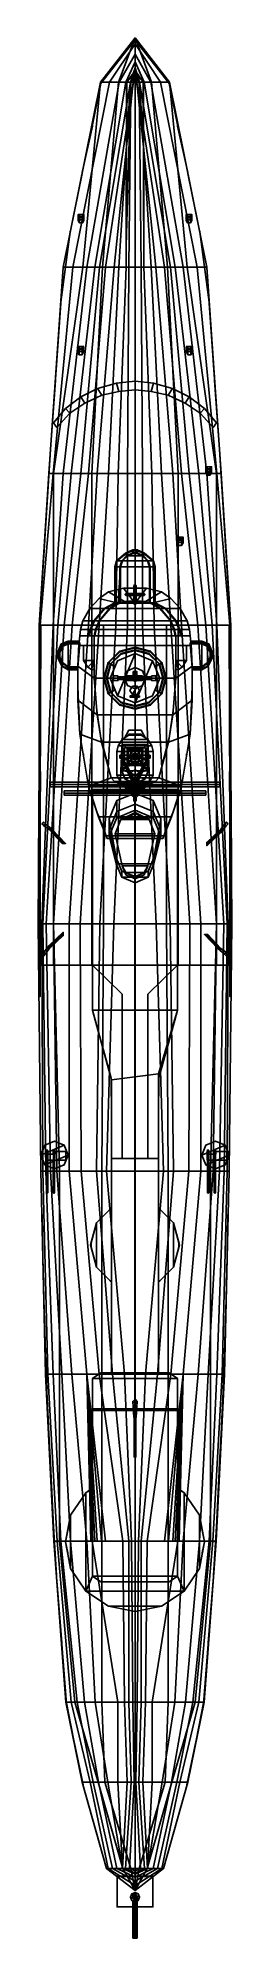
# Model space of a CAD drawing. Extents: x -4.6 to 4.6, y -46 to 43.8.
import ezdxf

# ---------------------------------------------------------------- set-up
doc = ezdxf.new("R2010")
doc.units = 0
doc.layers.get('0').update_dxf_attribs({"linetype": 'CONTINUOUS'})
doc.layers.add('RAILINGS', color=6, linetype='CONTINUOUS')
doc.layers.add('SUPERSTRUCTURE', color=3, linetype='CONTINUOUS')

msp = doc.modelspace()

# ---------------------------------------------------------------- linework, layer by layer
for points in [[(0, 43.77, 5.98), (0, 43.77, 5.98), (-1.63, 41.69, 5.83), (-0.78, 41.69, 5.84)], [(0, 43.77, 5.98), (0, 43.49, 5.43), (-1.21, 41.69, 5.1), (-1.63, 41.69, 5.83)], [(0, 43.49, 5.43), (0, 43, 4.41), (-0.74, 41.69, 3.96), (-1.21, 41.69, 5.1)], [(0, 43.77, 5.98), (0, 43.77, 5.98), (-0.78, 41.69, 5.84), (0, 41.69, 5.84)], [(0, 43.75, 5.97), (-0.06, 43.69, 5.97), (-0.06, 43.69, 11.95), (0, 43.75, 11.95)], [(0, 43.63, 11.95), (0.06, 43.69, 11.95), (0, 43.75, 11.95), (-0.06, 43.69, 11.95)], [(-0.06, 43.69, 5.97), (0, 43.63, 5.97), (0, 43.63, 11.95), (-0.06, 43.69, 11.95)], [(0.78, 41.69, 5.84), (1.63, 41.69, 5.83), (0, 43.77, 5.98)], [(0, 41.69, 5.84), (0.78, 41.69, 5.84), (0, 43.77, 5.98)], [(1.63, 41.69, 5.83), (1.21, 41.69, 5.1), (0, 43.49, 5.43), (0, 43.77, 5.98)], [(0.06, 43.69, 5.97), (0, 43.75, 5.97), (0, 43.75, 11.95), (0.06, 43.69, 11.95)], [(0, 43.63, 5.97), (0.06, 43.69, 5.97), (0.06, 43.69, 11.95), (0, 43.63, 11.95)], [(1.21, 41.69, 5.1), (0.74, 41.69, 3.96), (0, 43, 4.41), (0, 43.49, 5.43)], [(0, 43, 4.41), (0, 42.65, 3.52), (-0.44, 41.69, 3.07), (-0.74, 41.69, 3.96)], [(0, 42.65, 3.52), (0, 42.36, 2.45), (-0.22, 41.69, 2.08), (-0.44, 41.69, 3.07)], [(0, 42.07, -2.16), (0, 42.24, -2.62), (-0.38, 41.69, -3.27), (-0.4, 41.69, -2.86)], [(0, 42.24, -2.62), (0, 42.24, -3.04), (-0.19, 41.69, -3.47), (-0.38, 41.69, -3.27)], [(0, 42.36, 2.45), (0, 42.17, 1.38), (-0.07, 41.69, 0.95), (-0.22, 41.69, 2.08)], [(0, 41.69, -3.5), (-0.19, 41.69, -3.47), (0, 42.24, -3.04), (0, 42.08, -3.23)], [(0.74, 41.69, 3.96), (0.44, 41.69, 3.07), (0, 42.65, 3.52), (0, 43, 4.41)], [(0.44, 41.69, 3.07), (0.22, 41.69, 2.08), (0, 42.36, 2.45), (0, 42.65, 3.52)], [(0.22, 41.69, 2.08), (0.07, 41.69, 0.95), (0, 42.17, 1.38), (0, 42.36, 2.45)], [(0.38, 41.69, -3.27), (0.19, 41.69, -3.47), (0, 42.24, -3.04), (0, 42.24, -2.62)], [(0.4, 41.69, -2.86), (0.38, 41.69, -3.27), (0, 42.24, -2.62), (0, 42.07, -2.16)], [(0, 42.08, -3.23), (0, 42.24, -3.04), (0.19, 41.69, -3.47), (0, 41.69, -3.5)], [(-1.63, 41.69, 5.83), (-1.21, 41.69, 5.1), (-2.94, 32.94, 2.98), (-3.4, 32.94, 5.28)], [(-1.63, 41.69, 5.83), (-1.63, 41.69, 5.83), (-3.4, 32.94, 5.28), (-2.46, 32.94, 5.34)], [(-1.21, 41.69, 5.1), (-0.74, 41.69, 3.96), (-2.28, 32.94, 0.5), (-2.94, 32.94, 2.98)], [(-0.78, 41.69, 5.84), (-1.63, 41.69, 5.83), (-2.46, 32.94, 5.34), (-1.53, 32.94, 5.36)], [(-0.74, 41.69, 3.96), (-0.44, 41.69, 3.07), (-1.9, 32.94, -0.6), (-2.28, 32.94, 0.5)], [(-0.44, 41.69, 3.07), (-0.22, 41.69, 2.08), (-1.67, 32.94, -1.15), (-1.9, 32.94, -0.6)], [(-0.22, 41.69, 2.08), (-0.07, 41.69, 0.95), (-1.4, 32.94, -1.7), (-1.67, 32.94, -1.15)], [(0, 41.69, 5.84), (-0.78, 41.69, 5.84), (-1.53, 32.94, 5.36), (0, 32.94, 5.36)], [(-0.07, 41.69, 0.95), (-0.08, 41.69, -0.95), (-0.98, 32.94, -2.46), (-1.4, 32.94, -1.7)], [(-0.08, 41.69, -0.95), (-0.22, 41.69, -2.12), (-0.77, 32.94, -2.76), (-0.98, 32.94, -2.46)], [(-0.22, 41.69, -2.12), (-0.4, 41.69, -2.86), (-0.42, 32.94, -3.2), (-0.77, 32.94, -2.76)], [(-0.42, 33.94, -3.2), (-0.19, 41.69, -3.47), (-0.29, 32.94, -3.4), (-0.42, 32.94, -3.2)], [(-0.4, 41.69, -2.86), (-0.38, 41.69, -3.27), (-0.42, 32.94, -3.2)], [(0, 41.92, -1.2), (0, 42.07, -2.16), (-0.4, 41.69, -2.86), (-0.22, 41.69, -2.12)], [(0, 32.94, -3.5), (-0.29, 32.94, -3.4), (-0.19, 41.69, -3.47), (0, 41.69, -3.5)], [(0, 41.92, -0.01), (0, 41.92, -1.2), (-0.22, 41.69, -2.12), (-0.08, 41.69, -0.95)], [(0, 42.17, 1.38), (0, 41.92, -0.01), (-0.08, 41.69, -0.95), (-0.07, 41.69, 0.95)], [(0.07, 41.69, 0.95), (0.08, 41.69, -0.95), (0, 41.92, -0.01), (0, 42.17, 1.38)], [(0.22, 41.69, -2.12), (0.4, 41.69, -2.86), (0, 42.07, -2.16), (0, 41.92, -1.2)], [(0.08, 41.69, -0.95), (0.22, 41.69, -2.12), (0, 41.92, -1.2), (0, 41.92, -0.01)], [(0, 41.69, -3.5), (0.19, 41.69, -3.47), (0.29, 32.94, -3.4), (0, 32.94, -3.5)], [(0, 32.94, 5.36), (1.53, 32.94, 5.36), (0.78, 41.69, 5.84), (0, 41.69, 5.84)], [(1.4, 32.94, -1.7), (0.98, 32.94, -2.46), (0.08, 41.69, -0.95), (0.07, 41.69, 0.95)], [(1.67, 32.94, -1.15), (1.4, 32.94, -1.7), (0.07, 41.69, 0.95), (0.22, 41.69, 2.08)], [(0.98, 32.94, -2.46), (0.77, 32.94, -2.76), (0.22, 41.69, -2.12), (0.08, 41.69, -0.95)], [(0.42, 32.94, -3.2), (0.29, 32.94, -3.4), (0.19, 41.69, -3.47), (0.38, 41.69, -3.27)], [(0.77, 32.94, -2.76), (0.42, 32.94, -3.2), (0.4, 41.69, -2.86), (0.22, 41.69, -2.12)], [(1.9, 32.94, -0.6), (1.67, 32.94, -1.15), (0.22, 41.69, 2.08), (0.44, 41.69, 3.07)], [(0.42, 32.94, -3.2), (0.42, 32.94, -3.2), (0.38, 41.69, -3.27), (0.4, 41.69, -2.86)], [(2.28, 32.94, 0.5), (1.9, 32.94, -0.6), (0.44, 41.69, 3.07), (0.74, 41.69, 3.96)], [(2.94, 32.94, 2.98), (2.28, 32.94, 0.5), (0.74, 41.69, 3.96), (1.21, 41.69, 5.1)], [(1.53, 32.94, 5.36), (2.46, 32.94, 5.34), (1.63, 41.69, 5.83), (0.78, 41.69, 5.84)], [(3.4, 32.94, 5.28), (2.94, 32.94, 2.98), (1.21, 41.69, 5.1), (1.63, 41.69, 5.83)], [(2.46, 32.94, 5.34), (3.4, 32.94, 5.28), (1.63, 41.69, 5.83)], [(-2.69, 35.42, 6.03), (-2.62, 35.42, 5.78), (-2.62, 35.33, 5.78), (-2.69, 35.23, 6.03)], [(-2.62, 35.42, 6.28), (-2.69, 35.42, 6.03), (-2.69, 35.23, 6.03), (-2.62, 35.18, 6.27)], [(-2.41, 35.42, 6.03), (-2.69, 35.42, 6.03), (-2.62, 35.42, 6.28), (-2.48, 35.42, 6.28)], [(-2.48, 35.42, 5.78), (-2.62, 35.42, 5.78), (-2.69, 35.42, 6.03), (-2.41, 35.42, 6.03)], [(-2.69, 35.23, 6.03), (-2.62, 35.33, 5.78), (-2.62, 35.271, 5.74), (-2.69, 35.15, 5.85)], [(-2.62, 35.271, 5.43), (-2.69, 35.15, 5.43), (-2.69, 35.15, 5.85), (-2.62, 35.271, 5.74)], [(-2.62, 35.18, 6.27), (-2.69, 35.23, 6.03), (-2.69, 35.15, 5.85), (-2.62, 35.029, 5.97)], [(-2.69, 35.15, 5.43), (-2.62, 35.029, 5.42), (-2.62, 35.029, 5.97), (-2.69, 35.15, 5.85)], [(-2.62, 35.42, 5.78), (-2.48, 35.42, 5.78), (-2.48, 35.33, 5.78), (-2.62, 35.33, 5.78)], [(-2.48, 35.42, 6.28), (-2.62, 35.42, 6.28), (-2.62, 35.18, 6.27), (-2.48, 35.18, 6.27)], [(-2.62, 35.33, 5.78), (-2.48, 35.33, 5.78), (-2.48, 35.271, 5.74), (-2.62, 35.271, 5.74)], [(-2.48, 35.271, 5.43), (-2.62, 35.271, 5.43), (-2.62, 35.271, 5.74), (-2.48, 35.271, 5.74)], [(-2.48, 35.18, 6.27), (-2.62, 35.18, 6.27), (-2.62, 35.029, 5.97), (-2.48, 35.029, 5.97)], [(-2.62, 35.029, 5.42), (-2.48, 35.029, 5.42), (-2.48, 35.029, 5.97), (-2.62, 35.029, 5.97)], [(-2.48, 35.42, 5.78), (-2.41, 35.42, 6.03), (-2.41, 35.23, 6.03), (-2.48, 35.33, 5.78)], [(-2.41, 35.42, 6.03), (-2.48, 35.42, 6.28), (-2.48, 35.18, 6.27), (-2.41, 35.23, 6.03)], [(-2.48, 35.33, 5.78), (-2.41, 35.23, 6.03), (-2.41, 35.15, 5.85), (-2.48, 35.271, 5.74)], [(-2.41, 35.15, 5.43), (-2.48, 35.271, 5.43), (-2.48, 35.271, 5.74), (-2.41, 35.15, 5.85)], [(-2.41, 35.23, 6.03), (-2.48, 35.18, 6.27), (-2.48, 35.029, 5.97), (-2.41, 35.15, 5.85)], [(-2.48, 35.029, 5.42), (-2.41, 35.15, 5.43), (-2.41, 35.15, 5.85), (-2.48, 35.029, 5.97)], [(2.62, 35.42, 5.78), (2.48, 35.42, 5.78), (2.41, 35.42, 6.03), (2.69, 35.42, 6.03)], [(2.69, 35.42, 6.03), (2.41, 35.42, 6.03), (2.48, 35.42, 6.28), (2.62, 35.42, 6.28)], [(2.48, 35.42, 6.28), (2.41, 35.42, 6.03), (2.41, 35.23, 6.03), (2.48, 35.18, 6.27)], [(2.41, 35.42, 6.03), (2.48, 35.42, 5.78), (2.48, 35.33, 5.78), (2.41, 35.23, 6.03)], [(2.41, 35.23, 6.03), (2.48, 35.33, 5.78), (2.48, 35.271, 5.74), (2.41, 35.15, 5.85)], [(2.48, 35.271, 5.43), (2.41, 35.15, 5.43), (2.41, 35.15, 5.85), (2.48, 35.271, 5.74)], [(2.48, 35.18, 6.27), (2.41, 35.23, 6.03), (2.41, 35.15, 5.85), (2.48, 35.029, 5.97)], [(2.41, 35.15, 5.43), (2.48, 35.029, 5.42), (2.48, 35.029, 5.97), (2.41, 35.15, 5.85)], [(2.62, 35.42, 6.28), (2.48, 35.42, 6.28), (2.48, 35.18, 6.27), (2.62, 35.18, 6.27)], [(2.48, 35.42, 5.78), (2.62, 35.42, 5.78), (2.62, 35.33, 5.78), (2.48, 35.33, 5.78)], [(2.48, 35.33, 5.78), (2.62, 35.33, 5.78), (2.62, 35.271, 5.74), (2.48, 35.271, 5.74)], [(2.62, 35.271, 5.43), (2.48, 35.271, 5.43), (2.48, 35.271, 5.74), (2.62, 35.271, 5.74)], [(2.62, 35.18, 6.27), (2.48, 35.18, 6.27), (2.48, 35.029, 5.97), (2.62, 35.029, 5.97)], [(2.48, 35.029, 5.42), (2.62, 35.029, 5.42), (2.62, 35.029, 5.97), (2.48, 35.029, 5.97)], [(2.69, 35.42, 6.03), (2.62, 35.42, 6.28), (2.62, 35.18, 6.27), (2.69, 35.23, 6.03)], [(2.62, 35.42, 5.78), (2.69, 35.42, 6.03), (2.69, 35.23, 6.03), (2.62, 35.33, 5.78)], [(2.62, 35.33, 5.78), (2.69, 35.23, 6.03), (2.69, 35.15, 5.85), (2.62, 35.271, 5.74)], [(2.69, 35.15, 5.43), (2.62, 35.271, 5.43), (2.62, 35.271, 5.74), (2.69, 35.15, 5.85)], [(2.69, 35.23, 6.03), (2.62, 35.18, 6.27), (2.62, 35.029, 5.97), (2.69, 35.15, 5.85)], [(2.62, 35.029, 5.42), (2.69, 35.15, 5.43), (2.69, 35.15, 5.85), (2.62, 35.029, 5.97)], [(-3.4, 32.94, 5.28), (-2.94, 32.94, 2.98), (-3.87, 23.19, 2.91), (-4.07, 23.19, 4.97)], [(-2.46, 32.94, 5.34), (-3.4, 32.94, 5.28), (-4.07, 23.19, 4.97), (-3.85, 23.19, 5.01)], [(-2.94, 32.94, 2.98), (-2.28, 32.94, 0.5), (-3.4, 23.19, 1.04), (-3.87, 23.19, 2.91)], [(-1.53, 32.94, 5.36), (-2.46, 32.94, 5.34), (-3.85, 23.19, 5.01), (-2.04, 23.19, 5.1)], [(-2.28, 32.94, 0.5), (-1.9, 32.94, -0.6), (-3.02, 23.19, -0.14), (-3.4, 23.19, 1.04)], [(-1.9, 32.94, -0.6), (-1.67, 32.94, -1.15), (-2.56, 23.19, -1.15), (-3.02, 23.19, -0.14)], [(-1.67, 32.94, -1.15), (-1.4, 32.94, -1.7), (-2.2, 23.19, -1.7), (-2.56, 23.19, -1.15)], [(-1.4, 32.94, -1.7), (-0.98, 32.94, -2.46), (-1.78, 23.19, -2.26), (-2.2, 23.19, -1.7)], [(0, 32.94, 5.36), (-1.53, 32.94, 5.36), (-2.04, 23.19, 5.1), (0, 23.19, 5.1)], [(-0.98, 32.94, -2.46), (-0.77, 32.94, -2.76), (-1.25, 23.19, -2.76), (-1.78, 23.19, -2.26)], [(-0.77, 32.94, -2.76), (-0.42, 32.94, -3.2), (-0.79, 23.19, -3.12), (-1.25, 23.19, -2.76)], [(-0.42, 32.94, -3.2), (-0.29, 32.94, -3.4), (-0.36, 23.19, -3.38), (-0.79, 23.19, -3.12)], [(0, 23.19, -3.5), (-0.36, 23.19, -3.38), (-0.29, 32.94, -3.4), (0, 32.94, -3.5)], [(0, 32.94, -3.5), (0.29, 32.94, -3.4), (0.36, 23.19, -3.38), (0, 23.19, -3.5)], [(0, 23.19, 5.1), (2.04, 23.19, 5.1), (1.53, 32.94, 5.36), (0, 32.94, 5.36)], [(0.79, 23.19, -3.12), (0.36, 23.19, -3.38), (0.29, 32.94, -3.4), (0.42, 32.94, -3.2)], [(1.25, 23.19, -2.76), (0.79, 23.19, -3.12), (0.42, 32.94, -3.2), (0.77, 32.94, -2.76)], [(1.78, 23.19, -2.26), (1.25, 23.19, -2.76), (0.77, 32.94, -2.76), (0.98, 32.94, -2.46)], [(2.2, 23.19, -1.7), (1.78, 23.19, -2.26), (0.98, 32.94, -2.46), (1.4, 32.94, -1.7)], [(2.56, 23.19, -1.15), (2.2, 23.19, -1.7), (1.4, 32.94, -1.7), (1.67, 32.94, -1.15)], [(2.04, 23.19, 5.1), (3.85, 23.19, 5.01), (2.46, 32.94, 5.34), (1.53, 32.94, 5.36)], [(3.02, 23.19, -0.14), (2.56, 23.19, -1.15), (1.67, 32.94, -1.15), (1.9, 32.94, -0.6)], [(3.4, 23.19, 1.04), (3.02, 23.19, -0.14), (1.9, 32.94, -0.6), (2.28, 32.94, 0.5)], [(3.87, 23.19, 2.91), (3.4, 23.19, 1.04), (2.28, 32.94, 0.5), (2.94, 32.94, 2.98)], [(3.85, 23.19, 5.01), (4.07, 23.19, 4.97), (3.4, 32.94, 5.28), (2.46, 32.94, 5.34)], [(4.07, 23.19, 4.97), (3.87, 23.19, 2.91), (2.94, 32.94, 2.98), (3.4, 32.94, 5.28)], [(-2.71, 29.19, 5.7), (-2.64, 29.19, 5.45), (-2.64, 29.1, 5.45), (-2.71, 29, 5.7)], [(-2.64, 29.19, 5.95), (-2.71, 29.19, 5.7), (-2.71, 29, 5.7), (-2.64, 28.95, 5.94)], [(-2.43, 29.19, 5.7), (-2.71, 29.19, 5.7), (-2.64, 29.19, 5.95), (-2.5, 29.19, 5.95)], [(-2.5, 29.19, 5.45), (-2.64, 29.19, 5.45), (-2.71, 29.19, 5.7), (-2.43, 29.19, 5.7)], [(-2.71, 29, 5.7), (-2.64, 29.1, 5.45), (-2.64, 29.041, 5.41), (-2.71, 28.92, 5.52)], [(-2.64, 29.041, 5.17), (-2.71, 28.92, 5.17), (-2.71, 28.92, 5.52), (-2.64, 29.041, 5.41)], [(-2.64, 28.95, 5.94), (-2.71, 29, 5.7), (-2.71, 28.92, 5.52), (-2.64, 28.799, 5.64)], [(-2.71, 28.92, 5.17), (-2.64, 28.799, 5.17), (-2.64, 28.799, 5.64), (-2.71, 28.92, 5.52)], [(-2.64, 29.19, 5.45), (-2.5, 29.19, 5.45), (-2.5, 29.1, 5.45), (-2.64, 29.1, 5.45)], [(-2.5, 29.19, 5.95), (-2.64, 29.19, 5.95), (-2.64, 28.95, 5.94), (-2.5, 28.95, 5.94)], [(-2.64, 29.1, 5.45), (-2.5, 29.1, 5.45), (-2.5, 29.041, 5.41), (-2.64, 29.041, 5.41)], [(-2.5, 29.041, 5.17), (-2.64, 29.041, 5.17), (-2.64, 29.041, 5.41), (-2.5, 29.041, 5.41)], [(-2.5, 28.95, 5.94), (-2.64, 28.95, 5.94), (-2.64, 28.799, 5.64), (-2.5, 28.799, 5.64)], [(-2.64, 28.799, 5.17), (-2.5, 28.799, 5.17), (-2.5, 28.799, 5.64), (-2.64, 28.799, 5.64)], [(-2.5, 29.19, 5.45), (-2.43, 29.19, 5.7), (-2.43, 29, 5.7), (-2.5, 29.1, 5.45)], [(-2.43, 29.19, 5.7), (-2.5, 29.19, 5.95), (-2.5, 28.95, 5.94), (-2.43, 29, 5.7)], [(-2.5, 29.1, 5.45), (-2.43, 29, 5.7), (-2.43, 28.92, 5.52), (-2.5, 29.041, 5.41)], [(-2.43, 28.92, 5.17), (-2.5, 29.041, 5.17), (-2.5, 29.041, 5.41), (-2.43, 28.92, 5.52)], [(-2.43, 29, 5.7), (-2.5, 28.95, 5.94), (-2.5, 28.799, 5.64), (-2.43, 28.92, 5.52)], [(-2.5, 28.799, 5.17), (-2.43, 28.92, 5.17), (-2.43, 28.92, 5.52), (-2.5, 28.799, 5.64)], [(2.43, 29.19, 5.7), (2.5, 29.19, 5.45), (2.5, 29.1, 5.45), (2.43, 29, 5.7)], [(2.5, 29.19, 5.95), (2.43, 29.19, 5.7), (2.43, 29, 5.7), (2.5, 28.95, 5.94)], [(2.71, 29.19, 5.7), (2.43, 29.19, 5.7), (2.5, 29.19, 5.95), (2.64, 29.19, 5.95)], [(2.64, 29.19, 5.45), (2.5, 29.19, 5.45), (2.43, 29.19, 5.7), (2.71, 29.19, 5.7)], [(2.43, 29, 5.7), (2.5, 29.1, 5.45), (2.5, 29.041, 5.41), (2.43, 28.92, 5.52)], [(2.5, 29.041, 5.17), (2.43, 28.92, 5.17), (2.43, 28.92, 5.52), (2.5, 29.041, 5.41)], [(2.5, 28.95, 5.94), (2.43, 29, 5.7), (2.43, 28.92, 5.52), (2.5, 28.799, 5.64)], [(2.43, 28.92, 5.17), (2.5, 28.799, 5.17), (2.5, 28.799, 5.64), (2.43, 28.92, 5.52)], [(2.5, 29.19, 5.45), (2.64, 29.19, 5.45), (2.64, 29.1, 5.45), (2.5, 29.1, 5.45)], [(2.64, 29.19, 5.95), (2.5, 29.19, 5.95), (2.5, 28.95, 5.94), (2.64, 28.95, 5.94)], [(2.5, 29.1, 5.45), (2.64, 29.1, 5.45), (2.64, 29.041, 5.41), (2.5, 29.041, 5.41)], [(2.64, 29.041, 5.17), (2.5, 29.041, 5.17), (2.5, 29.041, 5.41), (2.64, 29.041, 5.41)], [(2.64, 28.95, 5.94), (2.5, 28.95, 5.94), (2.5, 28.799, 5.64), (2.64, 28.799, 5.64)], [(2.5, 28.799, 5.17), (2.64, 28.799, 5.17), (2.64, 28.799, 5.64), (2.5, 28.799, 5.64)], [(2.64, 29.19, 5.45), (2.71, 29.19, 5.7), (2.71, 29, 5.7), (2.64, 29.1, 5.45)], [(2.71, 29.19, 5.7), (2.64, 29.19, 5.95), (2.64, 28.95, 5.94), (2.71, 29, 5.7)], [(2.64, 29.1, 5.45), (2.71, 29, 5.7), (2.71, 28.92, 5.52), (2.64, 29.041, 5.41)], [(2.71, 28.92, 5.17), (2.64, 29.041, 5.17), (2.64, 29.041, 5.41), (2.71, 28.92, 5.52)], [(2.71, 29, 5.7), (2.64, 28.95, 5.94), (2.64, 28.799, 5.64), (2.71, 28.92, 5.52)], [(2.64, 28.799, 5.17), (2.71, 28.92, 5.17), (2.71, 28.92, 5.52), (2.64, 28.799, 5.64)], [(-1.77, 27.21, 5.63), (-2.56, 26.81, 5.57), (-2.37, 26.51, 5.08), (-1.56, 26.88, 5.08)], [(-1.56, 26.88, 5.08), (-2.37, 26.51, 5.08), (-2.56, 26.81, 5.57), (-1.77, 27.21, 5.63)], [(-0.88, 27.45, 5.64), (-1.77, 27.21, 5.63), (-1.56, 26.88, 5.08), (-0.77, 27.06, 5.08)], [(-0.77, 27.06, 5.08), (-1.56, 26.88, 5.08), (-1.77, 27.21, 5.63), (-0.88, 27.45, 5.64)], [(0, 27.55, 5.64), (-0.88, 27.45, 5.64), (-0.77, 27.06, 5.08), (0, 27.14, 5.08)], [(0, 27.14, 5.08), (-0.77, 27.06, 5.08), (-0.88, 27.45, 5.64), (0, 27.55, 5.64)], [(0, 27.14, 5.08), (0.77, 27.06, 5.08), (0.88, 27.45, 5.64), (0, 27.55, 5.64)], [(0, 27.55, 5.64), (0.88, 27.45, 5.64), (0.77, 27.06, 5.08), (0, 27.14, 5.08)], [(0.77, 27.06, 5.08), (1.56, 26.88, 5.08), (1.77, 27.21, 5.63), (0.88, 27.45, 5.64)], [(0.88, 27.45, 5.64), (1.77, 27.21, 5.63), (1.56, 26.88, 5.08), (0.77, 27.06, 5.08)], [(1.56, 26.88, 5.08), (2.37, 26.51, 5.08), (2.56, 26.81, 5.57), (1.77, 27.21, 5.63)], [(1.77, 27.21, 5.63), (2.56, 26.81, 5.57), (2.37, 26.51, 5.08), (1.56, 26.88, 5.08)], [(-3.28, 26.25, 5.45), (-3.85, 25.58, 5.32), (-3.69, 25.36, 5.08), (-3.08, 26.04, 5.08)], [(-3.08, 26.04, 5.08), (-3.69, 25.36, 5.08), (-3.85, 25.58, 5.32), (-3.28, 26.25, 5.45)], [(-2.37, 26.51, 5.08), (-3.08, 26.04, 5.08), (-3.28, 26.25, 5.45), (-2.56, 26.81, 5.57)], [(-2.56, 26.81, 5.57), (-3.28, 26.25, 5.45), (-3.08, 26.04, 5.08), (-2.37, 26.51, 5.08)], [(2.37, 26.51, 5.08), (3.08, 26.04, 5.08), (3.28, 26.25, 5.45), (2.56, 26.81, 5.57)], [(2.56, 26.81, 5.57), (3.28, 26.25, 5.45), (3.08, 26.04, 5.08), (2.37, 26.51, 5.08)], [(3.28, 26.25, 5.45), (3.85, 25.58, 5.32), (3.69, 25.36, 5.08), (3.08, 26.04, 5.08)], [(3.08, 26.04, 5.08), (3.69, 25.36, 5.08), (3.85, 25.58, 5.32), (3.28, 26.25, 5.45)], [(3.55, 23.5, 5.29), (3.41, 23.5, 5.29), (3.34, 23.5, 5.54), (3.62, 23.5, 5.54)], [(3.62, 23.5, 5.54), (3.34, 23.5, 5.54), (3.41, 23.5, 5.79), (3.55, 23.5, 5.79)], [(3.41, 23.5, 5.79), (3.34, 23.5, 5.54), (3.34, 23.31, 5.54), (3.41, 23.26, 5.78)], [(3.34, 23.5, 5.54), (3.41, 23.5, 5.29), (3.41, 23.41, 5.29), (3.34, 23.31, 5.54)], [(3.34, 23.31, 5.54), (3.41, 23.41, 5.29), (3.41, 23.351, 5.25), (3.34, 23.23, 5.36)], [(3.41, 23.351, 5.01), (3.34, 23.23, 5.01), (3.34, 23.23, 5.36), (3.41, 23.351, 5.25)], [(3.55, 23.5, 5.79), (3.41, 23.5, 5.79), (3.41, 23.26, 5.78), (3.55, 23.26, 5.78)], [(3.41, 23.5, 5.29), (3.55, 23.5, 5.29), (3.55, 23.41, 5.29), (3.41, 23.41, 5.29)], [(3.41, 23.41, 5.29), (3.55, 23.41, 5.29), (3.55, 23.351, 5.25), (3.41, 23.351, 5.25)], [(3.55, 23.351, 5.01), (3.41, 23.351, 5.01), (3.41, 23.351, 5.25), (3.55, 23.351, 5.25)], [(3.62, 23.5, 5.54), (3.55, 23.5, 5.79), (3.55, 23.26, 5.78), (3.62, 23.31, 5.54)], [(3.55, 23.5, 5.29), (3.62, 23.5, 5.54), (3.62, 23.31, 5.54), (3.55, 23.41, 5.29)], [(3.55, 23.41, 5.29), (3.62, 23.31, 5.54), (3.62, 23.23, 5.36), (3.55, 23.351, 5.25)], [(3.62, 23.23, 5.01), (3.55, 23.351, 5.01), (3.55, 23.351, 5.25), (3.62, 23.23, 5.36)], [(-4.07, 23.19, 4.97), (-3.87, 23.19, 2.91), (-4.48, 16.01, 2.84), (-4.52, 16.01, 4.94)], [(-3.85, 23.19, 5.01), (-4.07, 23.19, 4.97), (-4.52, 16.01, 4.94), (-3.85, 16.01, 5.01)], [(-3.87, 23.19, 2.91), (-3.4, 23.19, 1.04), (-3.86, 16.01, -0.05), (-4.48, 16.01, 2.84)], [(-3.4, 23.19, 1.04), (-3.02, 23.19, -0.14), (-3.64, 16.01, -0.6), (-3.86, 16.01, -0.05)], [(-2.04, 23.19, 5.1), (-3.85, 23.19, 5.01), (-3.85, 16.01, 5.01), (-2.04, 16.01, 5.1)], [(-3.02, 23.19, -0.14), (-2.56, 23.19, -1.15), (-3.35, 16.01, -1.15), (-3.64, 16.01, -0.6)], [(-2.56, 23.19, -1.15), (-2.2, 23.19, -1.7), (-2.96, 16.01, -1.7), (-3.35, 16.01, -1.15)], [(-2.2, 23.19, -1.7), (-1.78, 23.19, -2.26), (-2.19, 16.01, -2.46), (-2.96, 16.01, -1.7)], [(-1.78, 23.19, -2.26), (-1.25, 23.19, -2.76), (-1.69, 16.01, -2.76), (-2.19, 16.01, -2.46)], [(0, 23.19, 5.1), (-2.04, 23.19, 5.1), (-2.04, 16.01, 5.1), (0, 16.01, 5.1)], [(-1.25, 23.19, -2.76), (-0.79, 23.19, -3.12), (-0.9, 16.01, -3.2), (-1.69, 16.01, -2.76)], [(-0.79, 23.19, -3.12), (-0.36, 23.19, -3.38), (-0.36, 16.01, -3.4), (-0.9, 16.01, -3.2)], [(0, 16.01, -3.5), (-0.36, 16.01, -3.4), (-0.36, 23.19, -3.38), (0, 23.19, -3.5)], [(0, 23.19, -3.5), (0.36, 23.19, -3.38), (0.36, 16.01, -3.4), (0, 16.01, -3.5)], [(0, 16.01, 5.1), (2.04, 16.01, 5.1), (2.04, 23.19, 5.1), (0, 23.19, 5.1)], [(0.9, 16.01, -3.2), (0.36, 16.01, -3.4), (0.36, 23.19, -3.38), (0.79, 23.19, -3.12)], [(1.69, 16.01, -2.76), (0.9, 16.01, -3.2), (0.79, 23.19, -3.12), (1.25, 23.19, -2.76)], [(2.19, 16.01, -2.46), (1.69, 16.01, -2.76), (1.25, 23.19, -2.76), (1.78, 23.19, -2.26)], [(2.96, 16.01, -1.7), (2.19, 16.01, -2.46), (1.78, 23.19, -2.26), (2.2, 23.19, -1.7)], [(2.04, 16.01, 5.1), (3.85, 16.01, 5.01), (3.85, 23.19, 5.01), (2.04, 23.19, 5.1)], [(3.35, 16.01, -1.15), (2.96, 16.01, -1.7), (2.2, 23.19, -1.7), (2.56, 23.19, -1.15)], [(3.64, 16.01, -0.6), (3.35, 16.01, -1.15), (2.56, 23.19, -1.15), (3.02, 23.19, -0.14)], [(3.86, 16.01, -0.05), (3.64, 16.01, -0.6), (3.02, 23.19, -0.14), (3.4, 23.19, 1.04)], [(3.41, 23.26, 5.78), (3.34, 23.31, 5.54), (3.34, 23.23, 5.36), (3.41, 23.109, 5.48)], [(3.34, 23.23, 5.01), (3.41, 23.109, 5.01), (3.41, 23.109, 5.48), (3.34, 23.23, 5.36)], [(4.48, 16.01, 2.84), (3.86, 16.01, -0.05), (3.4, 23.19, 1.04), (3.87, 23.19, 2.91)], [(3.55, 23.26, 5.78), (3.41, 23.26, 5.78), (3.41, 23.109, 5.48), (3.55, 23.109, 5.48)], [(3.41, 23.109, 5.01), (3.55, 23.109, 5.01), (3.55, 23.109, 5.48), (3.41, 23.109, 5.48)], [(3.62, 23.31, 5.54), (3.55, 23.26, 5.78), (3.55, 23.109, 5.48), (3.62, 23.23, 5.36)], [(3.55, 23.109, 5.01), (3.62, 23.23, 5.01), (3.62, 23.23, 5.36), (3.55, 23.109, 5.48)], [(3.85, 16.01, 5.01), (4.52, 16.01, 4.94), (4.07, 23.19, 4.97), (3.85, 23.19, 5.01)], [(4.52, 16.01, 4.94), (4.48, 16.01, 2.84), (3.87, 23.19, 2.91), (4.07, 23.19, 4.97)], [(1.99, 20.18, 5.54), (2.06, 20.18, 5.29), (2.06, 20.09, 5.29), (1.99, 19.99, 5.54)], [(2.06, 20.18, 5.79), (1.99, 20.18, 5.54), (1.99, 19.99, 5.54), (2.06, 19.94, 5.78)], [(2.27, 20.18, 5.54), (1.99, 20.18, 5.54), (2.06, 20.18, 5.79), (2.2, 20.18, 5.79)], [(2.2, 20.18, 5.29), (2.06, 20.18, 5.29), (1.99, 20.18, 5.54), (2.27, 20.18, 5.54)], [(1.99, 19.99, 5.54), (2.06, 20.09, 5.29), (2.06, 20.031, 5.25), (1.99, 19.91, 5.36)], [(2.06, 20.031, 5.01), (1.99, 19.91, 5.01), (1.99, 19.91, 5.36), (2.06, 20.031, 5.25)], [(2.06, 19.94, 5.78), (1.99, 19.99, 5.54), (1.99, 19.91, 5.36), (2.06, 19.789, 5.48)], [(1.99, 19.91, 5.01), (2.06, 19.789, 5.01), (2.06, 19.789, 5.48), (1.99, 19.91, 5.36)], [(2.06, 20.18, 5.29), (2.2, 20.18, 5.29), (2.2, 20.09, 5.29), (2.06, 20.09, 5.29)], [(2.2, 20.18, 5.79), (2.06, 20.18, 5.79), (2.06, 19.94, 5.78), (2.2, 19.94, 5.78)], [(2.06, 20.09, 5.29), (2.2, 20.09, 5.29), (2.2, 20.031, 5.25), (2.06, 20.031, 5.25)], [(2.2, 20.031, 5.01), (2.06, 20.031, 5.01), (2.06, 20.031, 5.25), (2.2, 20.031, 5.25)], [(2.2, 19.94, 5.78), (2.06, 19.94, 5.78), (2.06, 19.789, 5.48), (2.2, 19.789, 5.48)], [(2.06, 19.789, 5.01), (2.2, 19.789, 5.01), (2.2, 19.789, 5.48), (2.06, 19.789, 5.48)], [(2.2, 20.18, 5.29), (2.27, 20.18, 5.54), (2.27, 19.99, 5.54), (2.2, 20.09, 5.29)], [(2.27, 20.18, 5.54), (2.2, 20.18, 5.79), (2.2, 19.94, 5.78), (2.27, 19.99, 5.54)], [(2.2, 20.09, 5.29), (2.27, 19.99, 5.54), (2.27, 19.91, 5.36), (2.2, 20.031, 5.25)], [(2.27, 19.91, 5.01), (2.2, 20.031, 5.01), (2.2, 20.031, 5.25), (2.27, 19.91, 5.36)], [(2.27, 19.99, 5.54), (2.2, 19.94, 5.78), (2.2, 19.789, 5.48), (2.27, 19.91, 5.36)], [(2.2, 19.789, 5.01), (2.27, 19.91, 5.01), (2.27, 19.91, 5.36), (2.2, 19.789, 5.48)], [(-0.48, 17.46, 11.46), (-0.43, 17.51, 11.46), (-0.372, 17.51, 11.245), (-0.416, 17.46, 11.22)], [(-0.416, 17.46, 11.7), (-0.372, 17.51, 11.675), (-0.43, 17.51, 11.46), (-0.48, 17.46, 11.46)], [(-0.43, 17.41, 11.46), (-0.48, 17.46, 11.46), (-0.416, 17.46, 11.22), (-0.372, 17.41, 11.245)], [(-0.372, 17.41, 11.675), (-0.416, 17.46, 11.7), (-0.48, 17.46, 11.46), (-0.43, 17.41, 11.46)], [(-0.43, 17.51, 11.46), (-0.38, 17.46, 11.46), (-0.329, 17.46, 11.27), (-0.372, 17.51, 11.245)], [(-0.372, 17.51, 11.675), (-0.329, 17.46, 11.65), (-0.38, 17.46, 11.46), (-0.43, 17.51, 11.46)], [(-0.38, 17.46, 11.46), (-0.43, 17.41, 11.46), (-0.372, 17.41, 11.245), (-0.329, 17.46, 11.27)], [(-0.329, 17.46, 11.65), (-0.372, 17.41, 11.675), (-0.43, 17.41, 11.46), (-0.38, 17.46, 11.46)], [(-0.416, 17.46, 11.22), (-0.372, 17.51, 11.245), (-0.215, 17.51, 11.088), (-0.24, 17.46, 11.044)], [(-0.24, 17.46, 11.876), (-0.215, 17.51, 11.832), (-0.372, 17.51, 11.675), (-0.416, 17.46, 11.7)], [(-0.372, 17.41, 11.245), (-0.416, 17.46, 11.22), (-0.24, 17.46, 11.044), (-0.215, 17.41, 11.088)], [(-0.215, 17.41, 11.832), (-0.24, 17.46, 11.876), (-0.416, 17.46, 11.7), (-0.372, 17.41, 11.675)], [(-0.372, 17.51, 11.245), (-0.329, 17.46, 11.27), (-0.19, 17.46, 11.131), (-0.215, 17.51, 11.088)], [(-0.215, 17.51, 11.832), (-0.19, 17.46, 11.789), (-0.329, 17.46, 11.65), (-0.372, 17.51, 11.675)], [(-0.329, 17.46, 11.27), (-0.372, 17.41, 11.245), (-0.215, 17.41, 11.088), (-0.19, 17.46, 11.131)], [(-0.19, 17.46, 11.789), (-0.215, 17.41, 11.832), (-0.372, 17.41, 11.675), (-0.329, 17.46, 11.65)], [(-0.24, 17.46, 11.044), (-0.215, 17.51, 11.088), (0, 17.51, 11.03), (0, 17.46, 10.98)], [(0, 17.46, 11.94), (0, 17.51, 11.89), (-0.215, 17.51, 11.832), (-0.24, 17.46, 11.876)], [(-0.215, 17.41, 11.088), (-0.24, 17.46, 11.044), (0, 17.46, 10.98), (0, 17.41, 11.03)], [(0, 17.41, 11.89), (0, 17.46, 11.94), (-0.24, 17.46, 11.876), (-0.215, 17.41, 11.832)], [(-0.215, 17.51, 11.088), (-0.19, 17.46, 11.131), (0, 17.46, 11.08), (0, 17.51, 11.03)], [(0, 17.51, 11.89), (0, 17.46, 11.84), (-0.19, 17.46, 11.789), (-0.215, 17.51, 11.832)], [(-0.19, 17.46, 11.131), (-0.215, 17.41, 11.088), (0, 17.41, 11.03), (0, 17.46, 11.08)], [(0, 17.46, 11.84), (0, 17.41, 11.89), (-0.215, 17.41, 11.832), (-0.19, 17.46, 11.789)], [(-0.05, 17.89, 11.46), (0, 17.94, 11.46), (0, 17.876, 11.22), (-0.05, 17.832, 11.245)], [(-0.05, 17.832, 11.675), (0, 17.876, 11.7), (0, 17.94, 11.46), (-0.05, 17.89, 11.46)], [(0, 17.84, 11.46), (-0.05, 17.89, 11.46), (-0.05, 17.832, 11.245), (0, 17.789, 11.27)], [(0, 17.789, 11.65), (-0.05, 17.832, 11.675), (-0.05, 17.89, 11.46), (0, 17.84, 11.46)], [(-0.05, 17.832, 11.245), (0, 17.876, 11.22), (0, 17.7, 11.044), (-0.05, 17.675, 11.088)], [(-0.05, 17.675, 11.832), (0, 17.7, 11.876), (0, 17.876, 11.7), (-0.05, 17.832, 11.675)], [(0, 17.789, 11.27), (-0.05, 17.832, 11.245), (-0.05, 17.675, 11.088), (0, 17.65, 11.131)], [(0, 17.65, 11.789), (-0.05, 17.675, 11.832), (-0.05, 17.832, 11.675), (0, 17.789, 11.65)], [(-0.05, 17.675, 11.088), (0, 17.7, 11.044), (0, 17.46, 10.98), (-0.05, 17.46, 11.03)], [(-0.05, 17.46, 11.89), (0, 17.46, 11.94), (0, 17.7, 11.876), (-0.05, 17.675, 11.832)], [(0, 17.65, 11.131), (-0.05, 17.675, 11.088), (-0.05, 17.46, 11.03), (0, 17.46, 11.08)], [(0, 17.46, 11.84), (-0.05, 17.46, 11.89), (-0.05, 17.675, 11.832), (0, 17.65, 11.789)], [(0, 17.51, 9.65), (-0.05, 17.46, 9.65), (-0.05, 17.46, 11.03), (0, 17.51, 11.03)], [(-0.05, 17.46, 9.65), (0, 17.41, 9.65), (0, 17.41, 11.03), (-0.05, 17.46, 11.03)], [(0, 17.46, 11.08), (-0.05, 17.46, 11.03), (-0.05, 17.245, 11.088), (0, 17.27, 11.131)], [(-0.05, 17.46, 11.03), (0, 17.46, 10.98), (0, 17.22, 11.044), (-0.05, 17.245, 11.088)], [(0, 17.27, 11.789), (-0.05, 17.245, 11.832), (-0.05, 17.46, 11.89), (0, 17.46, 11.84)], [(-0.05, 17.245, 11.832), (0, 17.22, 11.876), (0, 17.46, 11.94), (-0.05, 17.46, 11.89)], [(0, 17.27, 11.131), (-0.05, 17.245, 11.088), (-0.05, 17.088, 11.245), (0, 17.131, 11.27)], [(0, 17.131, 11.65), (-0.05, 17.088, 11.675), (-0.05, 17.245, 11.832), (0, 17.27, 11.789)], [(-0.05, 17.245, 11.088), (0, 17.22, 11.044), (0, 17.044, 11.22), (-0.05, 17.088, 11.245)], [(-0.05, 17.088, 11.675), (0, 17.044, 11.7), (0, 17.22, 11.876), (-0.05, 17.245, 11.832)], [(0, 17.131, 11.27), (-0.05, 17.088, 11.245), (-0.05, 17.03, 11.46), (0, 17.08, 11.46)], [(0, 17.08, 11.46), (-0.05, 17.03, 11.46), (-0.05, 17.088, 11.675), (0, 17.131, 11.65)], [(-0.05, 17.088, 11.245), (0, 17.044, 11.22), (0, 16.98, 11.46), (-0.05, 17.03, 11.46)], [(-0.05, 17.03, 11.46), (0, 16.98, 11.46), (0, 17.044, 11.7), (-0.05, 17.088, 11.675)], [(0, 17.94, 11.46), (0.05, 17.89, 11.46), (0.05, 17.832, 11.245), (0, 17.876, 11.22)], [(0, 17.876, 11.7), (0.05, 17.832, 11.675), (0.05, 17.89, 11.46), (0, 17.94, 11.46)], [(0.05, 17.89, 11.46), (0, 17.84, 11.46), (0, 17.789, 11.27), (0.05, 17.832, 11.245)], [(0.05, 17.832, 11.675), (0, 17.789, 11.65), (0, 17.84, 11.46), (0.05, 17.89, 11.46)], [(0, 17.876, 11.22), (0.05, 17.832, 11.245), (0.05, 17.675, 11.088), (0, 17.7, 11.044)], [(0, 17.7, 11.876), (0.05, 17.675, 11.832), (0.05, 17.832, 11.675), (0, 17.876, 11.7)], [(0.05, 17.832, 11.245), (0, 17.789, 11.27), (0, 17.65, 11.131), (0.05, 17.675, 11.088)], [(0.05, 17.675, 11.832), (0, 17.65, 11.789), (0, 17.789, 11.65), (0.05, 17.832, 11.675)], [(0, 17.7, 11.044), (0.05, 17.675, 11.088), (0.05, 17.46, 11.03), (0, 17.46, 10.98)], [(0, 17.46, 11.94), (0.05, 17.46, 11.89), (0.05, 17.675, 11.832), (0, 17.7, 11.876)], [(0.05, 17.675, 11.088), (0, 17.65, 11.131), (0, 17.46, 11.08), (0.05, 17.46, 11.03)], [(0.05, 17.46, 11.89), (0, 17.46, 11.84), (0, 17.65, 11.789), (0.05, 17.675, 11.832)], [(0, 17.51, 11.03), (0, 17.46, 11.08), (0.19, 17.46, 11.131), (0.215, 17.51, 11.088)], [(0, 17.46, 10.98), (0, 17.51, 11.03), (0.215, 17.51, 11.088), (0.24, 17.46, 11.044)], [(0.215, 17.51, 11.832), (0.19, 17.46, 11.789), (0, 17.46, 11.84), (0, 17.51, 11.89)], [(0.24, 17.46, 11.876), (0.215, 17.51, 11.832), (0, 17.51, 11.89), (0, 17.46, 11.94)], [(0.05, 17.46, 9.65), (0, 17.51, 9.65), (0, 17.51, 11.03), (0.05, 17.46, 11.03)], [(0, 17.46, 11.08), (0, 17.41, 11.03), (0.215, 17.41, 11.088), (0.19, 17.46, 11.131)], [(0, 17.41, 11.03), (0, 17.46, 10.98), (0.24, 17.46, 11.044), (0.215, 17.41, 11.088)], [(0.19, 17.46, 11.789), (0.215, 17.41, 11.832), (0, 17.41, 11.89), (0, 17.46, 11.84)], [(0.215, 17.41, 11.832), (0.24, 17.46, 11.876), (0, 17.46, 11.94), (0, 17.41, 11.89)], [(0, 17.41, 9.65), (0.05, 17.46, 9.65), (0.05, 17.46, 11.03), (0, 17.41, 11.03)], [(0.05, 17.46, 11.03), (0, 17.46, 11.08), (0, 17.27, 11.131), (0.05, 17.245, 11.088)], [(0, 17.46, 10.98), (0.05, 17.46, 11.03), (0.05, 17.245, 11.088), (0, 17.22, 11.044)], [(0.05, 17.245, 11.832), (0, 17.27, 11.789), (0, 17.46, 11.84), (0.05, 17.46, 11.89)], [(0, 17.22, 11.876), (0.05, 17.245, 11.832), (0.05, 17.46, 11.89), (0, 17.46, 11.94)], [(0.05, 17.245, 11.088), (0, 17.27, 11.131), (0, 17.131, 11.27), (0.05, 17.088, 11.245)], [(0.05, 17.088, 11.675), (0, 17.131, 11.65), (0, 17.27, 11.789), (0.05, 17.245, 11.832)], [(0, 17.22, 11.044), (0.05, 17.245, 11.088), (0.05, 17.088, 11.245), (0, 17.044, 11.22)], [(0, 17.044, 11.7), (0.05, 17.088, 11.675), (0.05, 17.245, 11.832), (0, 17.22, 11.876)], [(0.05, 17.088, 11.245), (0, 17.131, 11.27), (0, 17.08, 11.46), (0.05, 17.03, 11.46)], [(0.05, 17.03, 11.46), (0, 17.08, 11.46), (0, 17.131, 11.65), (0.05, 17.088, 11.675)], [(0, 17.044, 11.22), (0.05, 17.088, 11.245), (0.05, 17.03, 11.46), (0, 16.98, 11.46)], [(0, 16.98, 11.46), (0.05, 17.03, 11.46), (0.05, 17.088, 11.675), (0, 17.044, 11.7)], [(0.215, 17.51, 11.088), (0.19, 17.46, 11.131), (0.329, 17.46, 11.27), (0.372, 17.51, 11.245)], [(0.372, 17.51, 11.675), (0.329, 17.46, 11.65), (0.19, 17.46, 11.789), (0.215, 17.51, 11.832)], [(0.19, 17.46, 11.131), (0.215, 17.41, 11.088), (0.372, 17.41, 11.245), (0.329, 17.46, 11.27)], [(0.329, 17.46, 11.65), (0.372, 17.41, 11.675), (0.215, 17.41, 11.832), (0.19, 17.46, 11.789)], [(0.24, 17.46, 11.044), (0.215, 17.51, 11.088), (0.372, 17.51, 11.245), (0.416, 17.46, 11.22)], [(0.416, 17.46, 11.7), (0.372, 17.51, 11.675), (0.215, 17.51, 11.832), (0.24, 17.46, 11.876)], [(0.215, 17.41, 11.088), (0.24, 17.46, 11.044), (0.416, 17.46, 11.22), (0.372, 17.41, 11.245)], [(0.372, 17.41, 11.675), (0.416, 17.46, 11.7), (0.24, 17.46, 11.876), (0.215, 17.41, 11.832)], [(0.372, 17.51, 11.245), (0.329, 17.46, 11.27), (0.38, 17.46, 11.46), (0.43, 17.51, 11.46)], [(0.43, 17.51, 11.46), (0.38, 17.46, 11.46), (0.329, 17.46, 11.65), (0.372, 17.51, 11.675)], [(0.329, 17.46, 11.27), (0.372, 17.41, 11.245), (0.43, 17.41, 11.46), (0.38, 17.46, 11.46)], [(0.38, 17.46, 11.46), (0.43, 17.41, 11.46), (0.372, 17.41, 11.675), (0.329, 17.46, 11.65)], [(0.416, 17.46, 11.22), (0.372, 17.51, 11.245), (0.43, 17.51, 11.46), (0.48, 17.46, 11.46)], [(0.48, 17.46, 11.46), (0.43, 17.51, 11.46), (0.372, 17.51, 11.675), (0.416, 17.46, 11.7)], [(0.372, 17.41, 11.245), (0.416, 17.46, 11.22), (0.48, 17.46, 11.46), (0.43, 17.41, 11.46)], [(0.43, 17.41, 11.46), (0.48, 17.46, 11.46), (0.416, 17.46, 11.7), (0.372, 17.41, 11.675)], [(-4.48, 16.01, 2.84), (-3.86, 16.01, -0.05), (-4.4, 1.9, -0.05), (-4.58, 1.9, 2.84)], [(-3.85, 16.01, 2.93), (-4.48, 16.01, 2.84), (-4.58, 1.9, 2.84), (-3.85, 1.9, 2.93)], [(-4.48, 16.01, 2.84), (-4.48, 16.01, 2.84), (-4.559, 4.85, 2.84), (-4.52, 7.75, 4.15)], [(-3.85, 16.01, 5.01), (-4.52, 16.01, 4.94), (-4.52, -0.06, 4.89), (-3.85, -0.06, 4.96)], [(-4.52, 16.01, 4.94), (4.52, 16.01, 4.94), (4.52, -0.06, 4.89), (-4.52, -0.06, 4.89)], [(-4.52, 16.01, 4.94), (-4.52, 16.01, 4.84), (-4.52, -0.06, 4.72), (-4.52, -0.06, 4.89)], [(-4.52, 16.01, 4.84), (-4.48, 16.01, 2.84), (-4.52, 8.02, 4.63), (-4.52, 7.871, 4.779)], [(-4.48, 16.01, 2.84), (-4.48, 16.01, 2.84), (-4.52, 8.02, 4.51), (-4.52, 8.02, 4.63)], [(-4.48, 16.01, 2.84), (-4.48, 16.01, 2.84), (-4.52, 7.75, 4.15), (-4.52, 8.02, 4.51)], [(-4.519, 4.85, 2.84), (-4.44, 16.01, 2.84), (-4.44, 16.01, 2.84), (-4.48, 7.75, 4.15)], [(-4.48, -0.06, 4.72), (-4.48, 16.01, 4.84), (-4.48, 16.01, 4.94), (-4.48, -0.06, 4.89)], [(-4.48, 8.02, 4.63), (-4.44, 16.01, 2.84), (-4.48, 16.01, 4.84), (-4.48, 7.871, 4.779)], [(-4.48, 8.02, 4.51), (-4.44, 16.01, 2.84), (-4.44, 16.01, 2.84), (-4.48, 8.02, 4.63)], [(-4.48, 7.75, 4.15), (-4.44, 16.01, 2.84), (-4.44, 16.01, 2.84), (-4.48, 8.02, 4.51)], [(-3.86, 16.01, -0.05), (-3.64, 16.01, -0.6), (-4.35, 1.9, -0.6), (-4.4, 1.9, -0.05)], [(-3.64, 16.01, -0.6), (-3.35, 16.01, -1.15), (-4.19, 1.9, -1.15), (-4.35, 1.9, -0.6)], [(-3.35, 16.01, -1.15), (-2.96, 16.01, -1.7), (-3.85, 1.9, -1.7), (-4.19, 1.9, -1.15)], [(-2.96, 16.01, -1.7), (-2.19, 16.01, -2.46), (-3.11, 1.9, -2.46), (-3.85, 1.9, -1.7)], [(-1.49, 16.01, 3.07), (-3.85, 16.01, 2.93), (-3.85, 1.9, 2.93), (-1.49, 1.9, 3.07)], [(-2.04, 16.01, 5.1), (-3.85, 16.01, 5.01), (-3.85, -0.06, 4.96), (-2.04, -0.06, 5.05)], [(-2.19, 16.01, -2.46), (-1.69, 16.01, -2.76), (-2.59, 1.9, -2.76), (-3.11, 1.9, -2.46)], [(-1.69, 16.01, -2.76), (-0.9, 16.01, -3.2), (-1.66, 1.9, -3.2), (-2.59, 1.9, -2.76)], [(0, 16.01, 5.1), (-2.04, 16.01, 5.1), (-2.04, -0.06, 5.05), (0, -0.06, 5.05)], [(-0.9, 16.01, -3.2), (-0.36, 16.01, -3.4), (-1, 1.9, -3.4), (-1.66, 1.9, -3.2)], [(0, 16.01, 3.07), (-1.49, 16.01, 3.07), (-1.49, 1.9, 3.07), (0, 1.9, 3.07)], [(0, 1.9, -3.5), (-1, 1.9, -3.4), (-0.36, 16.01, -3.4), (0, 16.01, -3.5)], [(0, 1.9, 3.07), (1.49, 1.9, 3.07), (1.49, 16.01, 3.07), (0, 16.01, 3.07)], [(0, 16.01, -3.5), (0.36, 16.01, -3.4), (1, 1.9, -3.4), (0, 1.9, -3.5)], [(0, -0.06, 5.05), (2.04, -0.06, 5.05), (2.04, 16.01, 5.1), (0, 16.01, 5.1)], [(1.66, 1.9, -3.2), (1, 1.9, -3.4), (0.36, 16.01, -3.4), (0.9, 16.01, -3.2)], [(2.59, 1.9, -2.76), (1.66, 1.9, -3.2), (0.9, 16.01, -3.2), (1.69, 16.01, -2.76)], [(1.49, 1.9, 3.07), (3.85, 1.9, 2.93), (3.85, 16.01, 2.93), (1.49, 16.01, 3.07)], [(3.11, 1.9, -2.46), (2.59, 1.9, -2.76), (1.69, 16.01, -2.76), (2.19, 16.01, -2.46)], [(2.04, -0.06, 5.05), (3.85, -0.06, 4.96), (3.85, 16.01, 5.01), (2.04, 16.01, 5.1)], [(3.85, 1.9, -1.7), (3.11, 1.9, -2.46), (2.19, 16.01, -2.46), (2.96, 16.01, -1.7)], [(4.19, 1.9, -1.15), (3.85, 1.9, -1.7), (2.96, 16.01, -1.7), (3.35, 16.01, -1.15)], [(4.35, 1.9, -0.6), (4.19, 1.9, -1.15), (3.35, 16.01, -1.15), (3.64, 16.01, -0.6)], [(4.4, 1.9, -0.05), (4.35, 1.9, -0.6), (3.64, 16.01, -0.6), (3.86, 16.01, -0.05)], [(3.85, 1.9, 2.93), (4.58, 1.9, 2.84), (4.48, 16.01, 2.84), (3.85, 16.01, 2.93)], [(3.85, -0.06, 4.96), (4.52, -0.06, 4.89), (4.52, 16.01, 4.94), (3.85, 16.01, 5.01)], [(4.58, 1.9, 2.84), (4.4, 1.9, -0.05), (3.86, 16.01, -0.05), (4.48, 16.01, 2.84)], [(4.44, 16.01, 2.84), (4.44, 16.01, 2.84), (4.519, 4.85, 2.84), (4.48, 7.75, 4.15)], [(4.48, 16.01, 4.84), (4.44, 16.01, 2.84), (4.48, 8.02, 4.63), (4.48, 7.871, 4.779)], [(4.44, 16.01, 2.84), (4.44, 16.01, 2.84), (4.48, 7.75, 4.15), (4.48, 8.02, 4.51)], [(4.44, 16.01, 2.84), (4.44, 16.01, 2.84), (4.48, 8.02, 4.51), (4.48, 8.02, 4.63)], [(4.559, 4.85, 2.84), (4.48, 16.01, 2.84), (4.48, 16.01, 2.84), (4.52, 7.75, 4.15)], [(4.52, 8.02, 4.63), (4.48, 16.01, 2.84), (4.52, 16.01, 4.84), (4.52, 7.871, 4.779)], [(4.52, 7.75, 4.15), (4.48, 16.01, 2.84), (4.48, 16.01, 2.84), (4.52, 8.02, 4.51)], [(4.52, 8.02, 4.51), (4.48, 16.01, 2.84), (4.48, 16.01, 2.84), (4.52, 8.02, 4.63)], [(4.48, 16.01, 4.94), (4.48, 16.01, 4.84), (4.48, -0.06, 4.72), (4.48, -0.06, 4.89)], [(4.52, -0.06, 4.72), (4.52, 16.01, 4.84), (4.52, 16.01, 4.94), (4.52, -0.06, 4.89)], [(-1.273, 14.245, 11.21), (-1.247, 14.23, 11.227), (-0.72, 14.757, 11.227), (-0.735, 14.783, 11.21)], [(-1.247, 14.23, 11.193), (-1.273, 14.245, 11.21), (-0.735, 14.783, 11.21), (-0.72, 14.757, 11.193)], [(-1.247, 14.23, 11.227), (-1.247, 14.23, 11.193), (-0.72, 14.757, 11.193), (-0.72, 14.757, 11.227)], [(-1.16, 14.18, 10.84), (-1.134, 14.165, 10.857), (-0.655, 14.644, 10.857), (-0.67, 14.67, 10.84)], [(-1.134, 14.165, 10.823), (-1.16, 14.18, 10.84), (-0.67, 14.67, 10.84), (-0.655, 14.644, 10.823)], [(-1.134, 14.165, 10.857), (-1.134, 14.165, 10.823), (-0.655, 14.644, 10.823), (-0.655, 14.644, 10.857)], [(-0.735, 14.783, 11.21), (-0.72, 14.757, 11.227), (0, 14.95, 11.227), (0, 14.98, 11.21)], [(-0.72, 14.757, 11.193), (-0.735, 14.783, 11.21), (0, 14.98, 11.21), (0, 14.95, 11.193)], [(-0.72, 14.757, 11.227), (-0.72, 14.757, 11.193), (0, 14.95, 11.193), (0, 14.95, 11.227)], [(-0.67, 14.67, 10.84), (-0.655, 14.644, 10.857), (0, 14.82, 10.857), (0, 14.85, 10.84)], [(-0.655, 14.644, 10.823), (-0.67, 14.67, 10.84), (0, 14.85, 10.84), (0, 14.82, 10.823)], [(-0.655, 14.644, 10.857), (-0.655, 14.644, 10.823), (0, 14.82, 10.823), (0, 14.82, 10.857)], [(0.01, 14.83, 10.84), (-0.005, 14.839, 10.84), (-0.005, 14.969, 11.21), (0.01, 14.96, 11.21)], [(-0.005, 14.839, 10.84), (-0.005, 14.821, 10.84), (-0.005, 14.951, 11.21), (-0.005, 14.969, 11.21)], [(-0.005, 14.821, 10.84), (0.01, 14.83, 10.84), (0.01, 14.96, 11.21), (-0.005, 14.951, 11.21)], [(0.01, 14.66, 10.54), (-0.005, 14.669, 10.54), (-0.005, 14.839, 10.84), (0.01, 14.83, 10.84)], [(-0.005, 14.669, 10.54), (-0.005, 14.651, 10.54), (-0.005, 14.821, 10.84), (-0.005, 14.839, 10.84)], [(-0.005, 14.651, 10.54), (0.01, 14.66, 10.54), (0.01, 14.83, 10.84), (-0.005, 14.821, 10.84)], [(0, 14.98, 11.21), (0, 14.95, 11.227), (0.72, 14.757, 11.227), (0.735, 14.783, 11.21)], [(0, 14.95, 11.193), (0, 14.98, 11.21), (0.735, 14.783, 11.21), (0.72, 14.757, 11.193)], [(0, 14.95, 11.227), (0, 14.95, 11.193), (0.72, 14.757, 11.193), (0.72, 14.757, 11.227)], [(0, 14.85, 10.84), (0, 14.82, 10.857), (0.655, 14.644, 10.857), (0.67, 14.67, 10.84)], [(0, 14.82, 10.823), (0, 14.85, 10.84), (0.67, 14.67, 10.84), (0.655, 14.644, 10.823)], [(0, 14.82, 10.857), (0, 14.82, 10.823), (0.655, 14.644, 10.823), (0.655, 14.644, 10.857)], [(0.67, 14.67, 10.84), (0.655, 14.644, 10.857), (1.134, 14.165, 10.857), (1.16, 14.18, 10.84)], [(0.655, 14.644, 10.823), (0.67, 14.67, 10.84), (1.16, 14.18, 10.84), (1.134, 14.165, 10.823)], [(0.655, 14.644, 10.857), (0.655, 14.644, 10.823), (1.134, 14.165, 10.823), (1.134, 14.165, 10.857)], [(0.735, 14.783, 11.21), (0.72, 14.757, 11.227), (1.247, 14.23, 11.227), (1.273, 14.245, 11.21)], [(0.72, 14.757, 11.193), (0.735, 14.783, 11.21), (1.273, 14.245, 11.21), (1.247, 14.23, 11.193)], [(0.72, 14.757, 11.227), (0.72, 14.757, 11.193), (1.247, 14.23, 11.193), (1.247, 14.23, 11.227)], [(-1.47, 13.51, 11.21), (-1.44, 13.51, 11.227), (-1.247, 14.23, 11.227), (-1.273, 14.245, 11.21)], [(-1.44, 13.51, 11.193), (-1.47, 13.51, 11.21), (-1.273, 14.245, 11.21), (-1.247, 14.23, 11.193)], [(-1.273, 12.775, 11.21), (-1.247, 12.79, 11.227), (-1.44, 13.51, 11.227), (-1.47, 13.51, 11.21)], [(-1.247, 12.79, 11.193), (-1.273, 12.775, 11.21), (-1.47, 13.51, 11.21), (-1.44, 13.51, 11.193)], [(-1.44, 13.51, 11.227), (-1.44, 13.51, 11.193), (-1.247, 14.23, 11.193), (-1.247, 14.23, 11.227)], [(-1.247, 12.79, 11.227), (-1.247, 12.79, 11.193), (-1.44, 13.51, 11.193), (-1.44, 13.51, 11.227)], [(-1.34, 13.51, 10.84), (-1.31, 13.51, 10.857), (-1.134, 14.165, 10.857), (-1.16, 14.18, 10.84)], [(-1.31, 13.51, 10.823), (-1.34, 13.51, 10.84), (-1.16, 14.18, 10.84), (-1.134, 14.165, 10.823)], [(-1.16, 12.84, 10.84), (-1.134, 12.855, 10.857), (-1.31, 13.51, 10.857), (-1.34, 13.51, 10.84)], [(-1.134, 12.855, 10.823), (-1.16, 12.84, 10.84), (-1.34, 13.51, 10.84), (-1.31, 13.51, 10.823)], [(-1.31, 13.51, 10.857), (-1.31, 13.51, 10.823), (-1.134, 14.165, 10.823), (-1.134, 14.165, 10.857)], [(-1.134, 12.855, 10.857), (-1.134, 12.855, 10.823), (-1.31, 13.51, 10.823), (-1.31, 13.51, 10.857)], [(-1.138, 14.179, 10.84), (-1.153, 14.17, 10.84), (-1.266, 14.235, 11.21), (-1.251, 14.244, 11.21)], [(-1.153, 14.17, 10.84), (-1.138, 14.161, 10.84), (-1.251, 14.226, 11.21), (-1.266, 14.235, 11.21)], [(-1.138, 14.161, 10.84), (-1.138, 14.179, 10.84), (-1.251, 14.244, 11.21), (-1.251, 14.226, 11.21)], [(-0.991, 14.094, 10.54), (-1.006, 14.085, 10.54), (-1.153, 14.17, 10.84), (-1.138, 14.179, 10.84)], [(-1.006, 14.085, 10.54), (-0.991, 14.076, 10.54), (-1.138, 14.161, 10.84), (-1.153, 14.17, 10.84)], [(-0.991, 14.076, 10.54), (-0.991, 14.094, 10.54), (-1.138, 14.179, 10.84), (-1.138, 14.161, 10.84)], [(-1.02, 13.62, 12.07), (-0.81, 13.62, 12.07), (-0.81, 13.62, 11.85), (-1.02, 13.62, 11.85)], [(-1.02, 13.62, 11.85), (-0.81, 13.62, 11.85), (-0.81, 13.4, 11.85), (-1.02, 13.4, 11.85)], [(-0.81, 13.4, 12.07), (-0.81, 13.62, 12.07), (-1.02, 13.62, 12.07), (-1.02, 13.4, 12.07)], [(-1.02, 13.4, 12.07), (-1.02, 13.62, 12.07), (-1.02, 13.62, 11.85), (-1.02, 13.4, 11.85)], [(-0.81, 13.4, 11.85), (-0.81, 13.62, 11.85), (-0.81, 13.62, 12.07), (-0.81, 13.4, 12.07)], [(-0.81, 13.58, 11.96), (-0.81, 13.545, 12.021), (0.78, 13.545, 12.021), (0.78, 13.58, 11.96)], [(-0.81, 13.545, 11.899), (-0.81, 13.58, 11.96), (0.78, 13.58, 11.96), (0.78, 13.545, 11.899)], [(-0.81, 13.545, 12.021), (-0.81, 13.475, 12.021), (0.78, 13.475, 12.021), (0.78, 13.545, 12.021)], [(-0.81, 13.475, 11.899), (-0.81, 13.545, 11.899), (0.78, 13.545, 11.899), (0.78, 13.475, 11.899)], [(-0.81, 13.475, 12.021), (-0.81, 13.44, 11.96), (0.78, 13.44, 11.96), (0.78, 13.475, 12.021)], [(-0.81, 13.44, 11.96), (-0.81, 13.475, 11.899), (0.78, 13.475, 11.899), (0.78, 13.44, 11.96)], [(-0.4, 13.62, 11.67), (0.35, 13.62, 11.67), (0.35, 13.4, 11.67), (-0.4, 13.4, 11.67)], [(-0.4, 13.62, 11.67), (-0.4, 13.62, 12.12), (-0.4, 13.4, 12.12), (-0.4, 13.4, 11.67)], [(0, 13.66, 10.54), (-0.13, 13.585, 10.54), (-0.13, 13.585, 10.87), (0, 13.66, 10.87)], [(-0.13, 13.435, 10.87), (0.13, 13.585, 10.87), (0, 13.66, 10.87), (-0.13, 13.585, 10.87)], [(-0.13, 13.585, 10.54), (-0.13, 13.435, 10.54), (-0.13, 13.435, 10.87), (-0.13, 13.585, 10.87)], [(0, 13.36, 10.87), (0.13, 13.435, 10.87), (0.13, 13.585, 10.87), (-0.13, 13.435, 10.87)], [(-0.09, 13.82, 11.5), (0.09, 13.82, 11.5), (0.09, 13.4, 11.5), (-0.09, 13.4, 11.5)], [(-0.09, 13.82, 11.29), (0.09, 13.82, 11.29), (0.09, 13.4, 11.29), (-0.09, 13.4, 11.29)], [(0, 13.81, 11.2), (-0.069, 13.77, 11.2), (-0.069, 13.77, 11.61), (0, 13.81, 11.61)], [(-0.069, 13.77, 11.61), (-0.069, 13.69, 11.61), (0, 13.65, 11.61), (0, 13.81, 11.61)], [(-0.069, 13.69, 11.2), (-0.069, 13.77, 11.2), (0, 13.81, 11.2), (0, 13.65, 11.2)], [(-0.069, 13.77, 11.2), (-0.069, 13.69, 11.2), (-0.069, 13.69, 11.61), (-0.069, 13.77, 11.61)], [(-0.069, 13.69, 11.2), (0, 13.65, 11.2), (0, 13.65, 11.61), (-0.069, 13.69, 11.61)], [(0, 13.59, 10.87), (-0.069, 13.55, 10.87), (-0.069, 13.55, 11.67), (0, 13.59, 11.67)], [(-0.069, 13.55, 10.87), (-0.069, 13.47, 10.87), (-0.069, 13.47, 11.67), (-0.069, 13.55, 11.67)], [(0.069, 13.77, 11.2), (0, 13.81, 11.2), (0, 13.81, 11.61), (0.069, 13.77, 11.61)], [(0, 13.81, 11.61), (0, 13.65, 11.61), (0.069, 13.69, 11.61), (0.069, 13.77, 11.61)], [(0, 13.65, 11.2), (0, 13.81, 11.2), (0.069, 13.77, 11.2), (0.069, 13.69, 11.2)], [(0, 13.65, 11.2), (0.069, 13.69, 11.2), (0.069, 13.69, 11.61), (0, 13.65, 11.61)], [(0.13, 13.585, 10.54), (0, 13.66, 10.54), (0, 13.66, 10.87), (0.13, 13.585, 10.87)], [(0.069, 13.55, 10.87), (0, 13.59, 10.87), (0, 13.59, 11.67), (0.069, 13.55, 11.67)], [(0.069, 13.69, 11.2), (0.069, 13.77, 11.2), (0.069, 13.77, 11.61), (0.069, 13.69, 11.61)], [(0.069, 13.47, 10.87), (0.069, 13.55, 10.87), (0.069, 13.55, 11.67), (0.069, 13.47, 11.67)], [(0.13, 13.435, 10.54), (0.13, 13.585, 10.54), (0.13, 13.585, 10.87), (0.13, 13.435, 10.87)], [(0.35, 13.62, 11.67), (0.35, 13.62, 12.12), (0.35, 13.4, 12.12), (0.35, 13.4, 11.67)], [(0.78, 13.62, 12.07), (0.99, 13.62, 12.07), (0.99, 13.62, 11.85), (0.78, 13.62, 11.85)], [(0.99, 13.4, 12.07), (0.99, 13.62, 12.07), (0.78, 13.62, 12.07), (0.78, 13.4, 12.07)], [(0.78, 13.4, 12.07), (0.78, 13.62, 12.07), (0.78, 13.62, 11.85), (0.78, 13.4, 11.85)], [(0.78, 13.62, 11.85), (0.99, 13.62, 11.85), (0.99, 13.4, 11.85), (0.78, 13.4, 11.85)], [(1.001, 14.094, 10.54), (0.986, 14.085, 10.54), (1.133, 14.17, 10.84), (1.148, 14.179, 10.84)], [(0.986, 14.085, 10.54), (1.001, 14.076, 10.54), (1.148, 14.161, 10.84), (1.133, 14.17, 10.84)], [(0.99, 13.4, 11.85), (0.99, 13.62, 11.85), (0.99, 13.62, 12.07), (0.99, 13.4, 12.07)], [(1.001, 14.076, 10.54), (1.001, 14.094, 10.54), (1.148, 14.179, 10.84), (1.148, 14.161, 10.84)], [(1.148, 14.179, 10.84), (1.133, 14.17, 10.84), (1.246, 14.235, 11.21), (1.261, 14.244, 11.21)], [(1.133, 14.17, 10.84), (1.148, 14.161, 10.84), (1.261, 14.226, 11.21), (1.246, 14.235, 11.21)], [(1.16, 14.18, 10.84), (1.134, 14.165, 10.857), (1.31, 13.51, 10.857), (1.34, 13.51, 10.84)], [(1.134, 14.165, 10.823), (1.16, 14.18, 10.84), (1.34, 13.51, 10.84), (1.31, 13.51, 10.823)], [(1.134, 14.165, 10.857), (1.134, 14.165, 10.823), (1.31, 13.51, 10.823), (1.31, 13.51, 10.857)], [(1.34, 13.51, 10.84), (1.31, 13.51, 10.857), (1.134, 12.855, 10.857), (1.16, 12.84, 10.84)], [(1.31, 13.51, 10.857), (1.31, 13.51, 10.823), (1.134, 12.855, 10.823), (1.134, 12.855, 10.857)], [(1.31, 13.51, 10.823), (1.34, 13.51, 10.84), (1.16, 12.84, 10.84), (1.134, 12.855, 10.823)], [(1.148, 14.161, 10.84), (1.148, 14.179, 10.84), (1.261, 14.244, 11.21), (1.261, 14.226, 11.21)], [(1.273, 14.245, 11.21), (1.247, 14.23, 11.227), (1.44, 13.51, 11.227), (1.47, 13.51, 11.21)], [(1.247, 14.23, 11.193), (1.273, 14.245, 11.21), (1.47, 13.51, 11.21), (1.44, 13.51, 11.193)], [(1.247, 14.23, 11.227), (1.247, 14.23, 11.193), (1.44, 13.51, 11.193), (1.44, 13.51, 11.227)], [(1.47, 13.51, 11.21), (1.44, 13.51, 11.227), (1.247, 12.79, 11.227), (1.273, 12.775, 11.21)], [(1.44, 13.51, 11.227), (1.44, 13.51, 11.193), (1.247, 12.79, 11.193), (1.247, 12.79, 11.227)], [(1.44, 13.51, 11.193), (1.47, 13.51, 11.21), (1.273, 12.775, 11.21), (1.247, 12.79, 11.193)], [(-0.735, 12.237, 11.21), (-0.72, 12.263, 11.227), (-1.247, 12.79, 11.227), (-1.273, 12.775, 11.21)], [(-0.72, 12.263, 11.193), (-0.735, 12.237, 11.21), (-1.273, 12.775, 11.21), (-1.247, 12.79, 11.193)], [(-1.148, 12.859, 10.84), (-1.148, 12.841, 10.84), (-1.261, 12.776, 11.21), (-1.261, 12.794, 11.21)], [(-1.133, 12.85, 10.84), (-1.148, 12.859, 10.84), (-1.261, 12.794, 11.21), (-1.246, 12.785, 11.21)], [(-1.148, 12.841, 10.84), (-1.133, 12.85, 10.84), (-1.246, 12.785, 11.21), (-1.261, 12.776, 11.21)], [(-0.72, 12.263, 11.227), (-0.72, 12.263, 11.193), (-1.247, 12.79, 11.193), (-1.247, 12.79, 11.227)], [(-0.67, 12.35, 10.84), (-0.655, 12.376, 10.857), (-1.134, 12.855, 10.857), (-1.16, 12.84, 10.84)], [(-0.655, 12.376, 10.823), (-0.67, 12.35, 10.84), (-1.16, 12.84, 10.84), (-1.134, 12.855, 10.823)], [(-1.001, 12.944, 10.54), (-1.001, 12.926, 10.54), (-1.148, 12.841, 10.84), (-1.148, 12.859, 10.84)], [(-0.986, 12.935, 10.54), (-1.001, 12.944, 10.54), (-1.148, 12.859, 10.84), (-1.133, 12.85, 10.84)], [(-1.001, 12.926, 10.54), (-0.986, 12.935, 10.54), (-1.133, 12.85, 10.84), (-1.148, 12.841, 10.84)], [(-0.655, 12.376, 10.857), (-0.655, 12.376, 10.823), (-1.134, 12.855, 10.823), (-1.134, 12.855, 10.857)], [(-1.02, 13.4, 11.85), (-0.81, 13.4, 11.85), (-0.81, 13.4, 12.07), (-1.02, 13.4, 12.07)], [(-0.125, 13.129, 11.13), (-0.24, 12.93, 11.13), (-0.125, 12.731, 11.13), (0.105, 13.129, 11.13)], [(0.21, 12.62, 11.63), (-0.23, 12.62, 11.63), (-0.23, 12.67, 11.35), (0.21, 12.67, 11.35)], [(-0.13, 13.435, 10.54), (0, 13.36, 10.54), (0, 13.36, 10.87), (-0.13, 13.435, 10.87)], [(0.105, 13.129, 11.13), (-0.125, 12.731, 11.13), (0.105, 12.731, 11.13), (0.22, 12.93, 11.13)], [(-0.069, 13.47, 10.87), (0, 13.43, 10.87), (0, 13.43, 11.67), (-0.069, 13.47, 11.67)], [(0, 13.43, 10.87), (0.069, 13.47, 10.87), (0.069, 13.47, 11.67), (0, 13.43, 11.67)], [(0, 13.36, 10.54), (0.13, 13.435, 10.54), (0.13, 13.435, 10.87), (0, 13.36, 10.87)], [(0, 13.43, 11.02), (0, 13.34, 11.02), (0, 13.34, 10.95), (0, 13.43, 10.95)], [(0, 13.34, 11.02), (0, 13.01, 11.13), (0, 12.92, 11.13), (0, 13.34, 10.95)], [(0, 12.92, 11.13), (0, 12.67, 11.13), (0, 12.63, 11.11), (0, 12.99, 11.1)], [(0, 12.67, 11.13), (0, 12.67, 11.35), (0, 12.62, 11.63), (0, 12.63, 11.11)], [(1.16, 12.84, 10.84), (1.134, 12.855, 10.857), (0.655, 12.376, 10.857), (0.67, 12.35, 10.84)], [(1.134, 12.855, 10.857), (1.134, 12.855, 10.823), (0.655, 12.376, 10.823), (0.655, 12.376, 10.857)], [(1.134, 12.855, 10.823), (1.16, 12.84, 10.84), (0.67, 12.35, 10.84), (0.655, 12.376, 10.823)], [(1.273, 12.775, 11.21), (1.247, 12.79, 11.227), (0.72, 12.263, 11.227), (0.735, 12.237, 11.21)], [(1.247, 12.79, 11.227), (1.247, 12.79, 11.193), (0.72, 12.263, 11.193), (0.72, 12.263, 11.227)], [(1.247, 12.79, 11.193), (1.273, 12.775, 11.21), (0.735, 12.237, 11.21), (0.72, 12.263, 11.193)], [(0.78, 13.4, 11.85), (0.99, 13.4, 11.85), (0.99, 13.4, 12.07), (0.78, 13.4, 12.07)], [(1.006, 12.935, 10.54), (0.991, 12.944, 10.54), (1.138, 12.859, 10.84), (1.153, 12.85, 10.84)], [(0.991, 12.944, 10.54), (0.991, 12.926, 10.54), (1.138, 12.841, 10.84), (1.138, 12.859, 10.84)], [(0.991, 12.926, 10.54), (1.006, 12.935, 10.54), (1.153, 12.85, 10.84), (1.138, 12.841, 10.84)], [(1.153, 12.85, 10.84), (1.138, 12.859, 10.84), (1.251, 12.794, 11.21), (1.266, 12.785, 11.21)], [(1.138, 12.859, 10.84), (1.138, 12.841, 10.84), (1.251, 12.776, 11.21), (1.251, 12.794, 11.21)], [(1.138, 12.841, 10.84), (1.153, 12.85, 10.84), (1.266, 12.785, 11.21), (1.251, 12.776, 11.21)], [(0, 12.04, 11.21), (0, 12.07, 11.227), (-0.72, 12.263, 11.227), (-0.735, 12.237, 11.21)], [(0, 12.07, 11.193), (0, 12.04, 11.21), (-0.735, 12.237, 11.21), (-0.72, 12.263, 11.193)], [(0, 12.07, 11.227), (0, 12.07, 11.193), (-0.72, 12.263, 11.193), (-0.72, 12.263, 11.227)], [(0, 12.17, 10.84), (0, 12.2, 10.857), (-0.655, 12.376, 10.857), (-0.67, 12.35, 10.84)], [(0, 12.2, 10.823), (0, 12.17, 10.84), (-0.67, 12.35, 10.84), (-0.655, 12.376, 10.823)], [(0, 12.2, 10.857), (0, 12.2, 10.823), (-0.655, 12.376, 10.823), (-0.655, 12.376, 10.857)], [(0.005, 12.369, 10.54), (-0.01, 12.36, 10.54), (-0.01, 12.19, 10.84), (0.005, 12.199, 10.84)], [(-0.01, 12.36, 10.54), (0.005, 12.351, 10.54), (0.005, 12.181, 10.84), (-0.01, 12.19, 10.84)], [(0.005, 12.199, 10.84), (-0.01, 12.19, 10.84), (-0.01, 12.06, 11.21), (0.005, 12.069, 11.21)], [(-0.01, 12.19, 10.84), (0.005, 12.181, 10.84), (0.005, 12.051, 11.21), (-0.01, 12.06, 11.21)], [(0.67, 12.35, 10.84), (0.655, 12.376, 10.857), (0, 12.2, 10.857), (0, 12.17, 10.84)], [(0.655, 12.376, 10.857), (0.655, 12.376, 10.823), (0, 12.2, 10.823), (0, 12.2, 10.857)], [(0.655, 12.376, 10.823), (0.67, 12.35, 10.84), (0, 12.17, 10.84), (0, 12.2, 10.823)], [(0.735, 12.237, 11.21), (0.72, 12.263, 11.227), (0, 12.07, 11.227), (0, 12.04, 11.21)], [(0.72, 12.263, 11.227), (0.72, 12.263, 11.193), (0, 12.07, 11.193), (0, 12.07, 11.227)], [(0.72, 12.263, 11.193), (0.735, 12.237, 11.21), (0, 12.04, 11.21), (0, 12.07, 11.193)], [(0.005, 12.351, 10.54), (0.005, 12.369, 10.54), (0.005, 12.199, 10.84), (0.005, 12.181, 10.84)], [(0.005, 12.181, 10.84), (0.005, 12.199, 10.84), (0.005, 12.069, 11.21), (0.005, 12.051, 11.21)], [(-0.6, 10.61, 12.5), (-0.29, 10.82, 12.5), (0.29, 10.82, 12.5), (0.6, 10.61, 12.5)], [(0.29, 10.82, 12.55), (-0.29, 10.82, 12.55), (-0.6, 10.61, 12.55), (0.6, 10.61, 12.55)], [(-0.6, 10.61, 12.55), (-0.29, 10.82, 12.55), (-0.29, 10.82, 12.5), (-0.6, 10.61, 12.5)], [(0.29, 10.82, 12.5), (-0.29, 10.82, 12.5), (-0.29, 10.82, 12.55), (0.29, 10.82, 12.55)], [(0.6, 10.61, 12.5), (0.29, 10.82, 12.5), (0.29, 10.82, 12.55), (0.6, 10.61, 12.55)], [(-0.86, 10.05, 12.5), (-0.79, 10.31, 12.5), (0.79, 10.31, 12.5), (0.86, 10.05, 12.5)], [(0.79, 10.31, 12.55), (-0.79, 10.31, 12.55), (-0.86, 10.05, 12.55), (0.86, 10.05, 12.55)], [(-0.86, 10.05, 12.55), (-0.79, 10.31, 12.55), (-0.79, 10.31, 12.5), (-0.86, 10.05, 12.5)], [(0.86, 10.05, 12.55), (-0.86, 10.05, 12.55), (-0.86, 8.92, 12.55), (0.86, 8.92, 12.55)], [(-0.86, 8.92, 12.5), (-0.86, 10.05, 12.5), (0.86, 10.05, 12.5), (0.86, 8.92, 12.5)], [(-0.86, 8.92, 12.55), (-0.86, 10.05, 12.55), (-0.86, 10.05, 12.5), (-0.86, 8.92, 12.5)], [(0.6, 10.61, 12.55), (-0.6, 10.61, 12.55), (-0.79, 10.31, 12.55), (0.79, 10.31, 12.55)], [(-0.79, 10.31, 12.5), (-0.6, 10.61, 12.5), (0.6, 10.61, 12.5), (0.79, 10.31, 12.5)], [(-0.79, 10.31, 12.55), (-0.6, 10.61, 12.55), (-0.6, 10.61, 12.5), (-0.79, 10.31, 12.5)], [(-0.57, 10.37, 12.5), (-0.37, 10.17, 12.1), (-0.37, 9.43, 12.1), (-0.57, 9.13, 12.5)], [(0.57, 10.37, 12.5), (0.37, 10.17, 12.1), (-0.37, 10.17, 12.1), (-0.57, 10.37, 12.5)], [(0.57, 9.13, 12.5), (0.57, 10.37, 12.5), (-0.57, 10.37, 12.5), (-0.57, 9.13, 12.5)], [(0.5, 10.211, 13.933), (-0.354, 10.211, 13.58), (-0.5, 10.211, 13.933), (0.354, 10.211, 14.287)], [(0.354, 10.211, 14.287), (-0.5, 10.211, 13.933), (-0.354, 10.211, 14.287), (0, 10.211, 14.433)], [(-0.5, 10.211, 13.933), (-0.354, 10.211, 13.58), (-0.354, 9.389, 13.58), (-0.5, 9.389, 13.933)], [(-0.354, 10.211, 14.287), (-0.5, 10.211, 13.933), (-0.5, 9.389, 13.933), (-0.354, 9.389, 14.287)], [(-0.27, 10.07, 12.1), (-0.27, 10.17, 12.1), (-0.37, 10.17, 12.1), (-0.37, 10.07, 12.1)], [(-0.27, 10.17, 12.1), (-0.27, 10.17, 9.65), (-0.37, 10.17, 9.65), (-0.37, 10.17, 12.1)], [(-0.37, 10.17, 12.1), (-0.37, 10.17, 9.65), (-0.37, 10.07, 9.65), (-0.37, 10.07, 12.1)], [(-0.37, 10.07, 9.65), (-0.37, 10.17, 9.65), (-0.27, 10.17, 9.65), (-0.27, 10.07, 9.65)], [(-0.37, 9.43, 12.1), (-0.37, 10.17, 12.1), (0.37, 10.17, 12.1), (0.37, 9.43, 12.1)], [(-0.37, 10.07, 12.1), (-0.37, 10.07, 9.65), (-0.27, 10.07, 9.65), (-0.27, 10.07, 12.1)], [(0.354, 10.211, 13.58), (0, 10.211, 13.434), (-0.354, 10.211, 13.58), (0.5, 10.211, 13.933)], [(-0.354, 10.211, 13.58), (0, 10.211, 13.434), (0, 9.389, 13.434), (-0.354, 9.389, 13.58)], [(0, 10.211, 14.433), (-0.354, 10.211, 14.287), (-0.354, 9.389, 14.287), (0, 9.389, 14.433)], [(-0.32, 9.53, 11.34), (-0.32, 10.07, 11.97), (-0.32, 10.07, 12.02), (-0.32, 9.53, 11.39)], [(-0.32, 9.53, 11.39), (-0.32, 10.07, 12.02), (-0.32, 10.07, 11.97), (-0.32, 9.53, 11.34)], [(-0.32, 10.07, 11.39), (-0.32, 9.53, 12.02), (-0.32, 9.53, 11.97), (-0.32, 10.07, 11.34)], [(-0.32, 10.07, 11.34), (-0.32, 9.53, 11.97), (-0.32, 9.53, 12.02), (-0.32, 10.07, 11.39)], [(-0.32, 9.53, 10.08), (-0.32, 10.07, 10.71), (-0.32, 10.07, 10.76), (-0.32, 9.53, 10.13)], [(-0.32, 9.53, 10.13), (-0.32, 10.07, 10.76), (-0.32, 10.07, 10.71), (-0.32, 9.53, 10.08)], [(-0.32, 10.07, 10.13), (-0.32, 9.53, 10.76), (-0.32, 9.53, 10.71), (-0.32, 10.07, 10.08)], [(-0.32, 10.07, 10.08), (-0.32, 9.53, 10.71), (-0.32, 9.53, 10.76), (-0.32, 10.07, 10.13)], [(-0.32, 9.53, 10.76), (-0.32, 10.049, 11.365), (-0.32, 10.07, 11.34), (-0.32, 9.551, 10.735)], [(-0.32, 9.551, 10.735), (-0.32, 10.07, 11.34), (-0.32, 10.049, 11.365), (-0.32, 9.53, 10.76)], [(-0.32, 10.049, 10.735), (-0.32, 9.53, 11.34), (-0.32, 9.551, 11.365), (-0.32, 10.07, 10.76)], [(-0.32, 10.07, 10.76), (-0.32, 9.551, 11.365), (-0.32, 9.53, 11.34), (-0.32, 10.049, 10.735)], [(-0.27, 10.07, 9.65), (-0.27, 10.17, 9.65), (-0.27, 10.17, 12.1), (-0.27, 10.07, 12.1)], [(0.27, 10.12, 11.34), (-0.27, 10.12, 11.97), (-0.27, 10.12, 12.02), (0.27, 10.12, 11.39)], [(0.27, 10.12, 11.39), (-0.27, 10.12, 12.02), (-0.27, 10.12, 11.97), (0.27, 10.12, 11.34)], [(-0.27, 10.12, 11.39), (0.27, 10.12, 12.02), (0.27, 10.12, 11.97), (-0.27, 10.12, 11.34)], [(-0.27, 10.12, 11.34), (0.27, 10.12, 11.97), (0.27, 10.12, 12.02), (-0.27, 10.12, 11.39)], [(0.27, 10.12, 10.08), (-0.27, 10.12, 10.71), (-0.27, 10.12, 10.76), (0.27, 10.12, 10.13)], [(0.27, 10.12, 10.13), (-0.27, 10.12, 10.76), (-0.27, 10.12, 10.71), (0.27, 10.12, 10.08)], [(-0.27, 10.12, 10.13), (0.27, 10.12, 10.76), (0.27, 10.12, 10.71), (-0.27, 10.12, 10.08)], [(-0.27, 10.12, 10.08), (0.27, 10.12, 10.71), (0.27, 10.12, 10.76), (-0.27, 10.12, 10.13)], [(0.27, 10.12, 10.76), (-0.249, 10.12, 11.365), (-0.27, 10.12, 11.34), (0.249, 10.12, 10.735)], [(0.249, 10.12, 10.735), (-0.27, 10.12, 11.34), (-0.249, 10.12, 11.365), (0.27, 10.12, 10.76)], [(-0.249, 10.12, 10.735), (0.27, 10.12, 11.34), (0.249, 10.12, 11.365), (-0.27, 10.12, 10.76)], [(-0.27, 10.12, 10.76), (0.249, 10.12, 11.365), (0.27, 10.12, 11.34), (-0.249, 10.12, 10.735)], [(-0.189, 9.992, 12.81), (-0.267, 9.803, 12.81), (-0.161, 9.803, 13.262), (-0.114, 9.917, 13.262)], [(-0.189, 9.992, 12.55), (-0.267, 9.803, 12.55), (-0.267, 9.803, 12.81), (-0.189, 9.992, 12.81)], [(0, 10.071, 12.81), (-0.189, 9.992, 12.81), (-0.114, 9.917, 13.262), (0, 9.964, 13.262)], [(0, 10.071, 12.55), (-0.189, 9.992, 12.55), (-0.189, 9.992, 12.81), (0, 10.071, 12.81)], [(-0.161, 9.803, 13.262), (-0.114, 9.69, 13.262), (0, 9.642, 13.262), (-0.114, 9.917, 13.262)], [(-0.114, 9.917, 13.262), (0, 9.642, 13.262), (0.114, 9.69, 13.262), (0, 9.964, 13.262)], [(0, 9.886, 13.262), (-0.071, 9.845, 13.262), (-0.071, 9.845, 13.434), (0, 9.886, 13.434)], [(0, 10.211, 13.434), (0.354, 10.211, 13.58), (0.354, 9.389, 13.58), (0, 9.389, 13.434)], [(0.354, 10.211, 14.287), (0, 10.211, 14.433), (0, 9.389, 14.433), (0.354, 9.389, 14.287)], [(0.189, 9.992, 12.81), (0, 10.071, 12.81), (0, 9.964, 13.262), (0.114, 9.917, 13.262)], [(0.189, 9.992, 12.55), (0, 10.071, 12.55), (0, 10.071, 12.81), (0.189, 9.992, 12.81)], [(0, 9.964, 13.262), (0.114, 9.69, 13.262), (0.161, 9.803, 13.262), (0.114, 9.917, 13.262)], [(0.071, 9.845, 13.262), (0, 9.886, 13.262), (0, 9.886, 13.434), (0.071, 9.845, 13.434)], [(0.267, 9.803, 12.81), (0.189, 9.992, 12.81), (0.114, 9.917, 13.262), (0.161, 9.803, 13.262)], [(0.267, 9.803, 12.55), (0.189, 9.992, 12.55), (0.189, 9.992, 12.81), (0.267, 9.803, 12.81)], [(0.37, 10.17, 12.1), (0.37, 10.17, 9.65), (0.27, 10.17, 9.65), (0.27, 10.17, 12.1)], [(0.37, 10.07, 12.1), (0.37, 10.17, 12.1), (0.27, 10.17, 12.1), (0.27, 10.07, 12.1)], [(0.27, 10.17, 12.1), (0.27, 10.17, 9.65), (0.27, 10.07, 9.65), (0.27, 10.07, 12.1)], [(0.27, 10.07, 9.65), (0.27, 10.17, 9.65), (0.37, 10.17, 9.65), (0.37, 10.07, 9.65)], [(0.27, 10.07, 12.1), (0.27, 10.07, 9.65), (0.37, 10.07, 9.65), (0.37, 10.07, 12.1)], [(0.32, 9.53, 11.34), (0.32, 10.07, 11.97), (0.32, 10.07, 12.02), (0.32, 9.53, 11.39)], [(0.32, 9.53, 11.39), (0.32, 10.07, 12.02), (0.32, 10.07, 11.97), (0.32, 9.53, 11.34)], [(0.32, 10.07, 11.39), (0.32, 9.53, 12.02), (0.32, 9.53, 11.97), (0.32, 10.07, 11.34)], [(0.32, 10.07, 11.34), (0.32, 9.53, 11.97), (0.32, 9.53, 12.02), (0.32, 10.07, 11.39)], [(0.32, 10.049, 10.735), (0.32, 9.53, 11.34), (0.32, 9.551, 11.365), (0.32, 10.07, 10.76)], [(0.32, 10.07, 10.76), (0.32, 9.551, 11.365), (0.32, 9.53, 11.34), (0.32, 10.049, 10.735)], [(0.32, 9.53, 10.76), (0.32, 10.049, 11.365), (0.32, 10.07, 11.34), (0.32, 9.551, 10.735)], [(0.32, 9.551, 10.735), (0.32, 10.07, 11.34), (0.32, 10.049, 11.365), (0.32, 9.53, 10.76)], [(0.32, 9.53, 10.08), (0.32, 10.07, 10.71), (0.32, 10.07, 10.76), (0.32, 9.53, 10.13)], [(0.32, 9.53, 10.13), (0.32, 10.07, 10.76), (0.32, 10.07, 10.71), (0.32, 9.53, 10.08)], [(0.32, 10.07, 10.13), (0.32, 9.53, 10.76), (0.32, 9.53, 10.71), (0.32, 10.07, 10.08)], [(0.32, 10.07, 10.08), (0.32, 9.53, 10.71), (0.32, 9.53, 10.76), (0.32, 10.07, 10.13)], [(0.354, 10.211, 13.58), (0.5, 10.211, 13.933), (0.5, 9.389, 13.933), (0.354, 9.389, 13.58)], [(0.5, 10.211, 13.933), (0.354, 10.211, 14.287), (0.354, 9.389, 14.287), (0.5, 9.389, 13.933)], [(0.37, 9.43, 12.1), (0.37, 10.17, 12.1), (0.57, 10.37, 12.5), (0.57, 9.13, 12.5)], [(0.37, 10.07, 9.65), (0.37, 10.17, 9.65), (0.37, 10.17, 12.1), (0.37, 10.07, 12.1)], [(0.79, 10.31, 12.5), (0.6, 10.61, 12.5), (0.6, 10.61, 12.55), (0.79, 10.31, 12.55)], [(0.86, 10.05, 12.5), (0.79, 10.31, 12.5), (0.79, 10.31, 12.55), (0.86, 10.05, 12.55)], [(0.86, 8.92, 12.5), (0.86, 10.05, 12.5), (0.86, 10.05, 12.55), (0.86, 8.92, 12.55)], [(-0.712, 9.868, 13.084), (-0.267, 9.868, 12.68), (-0.267, 9.732, 12.68), (-0.712, 9.732, 13.084)], [(-0.562, 9.868, 13.478), (-0.205, 9.868, 13.098), (-0.267, 9.868, 12.68), (-0.712, 9.868, 13.084)], [(-0.712, 9.868, 14.005), (-0.712, 9.868, 13.088), (-0.712, 9.732, 13.088), (-0.712, 9.732, 14.005)], [(-0.562, 9.868, 14.005), (-0.562, 9.868, 13.478), (-0.712, 9.868, 13.088), (-0.712, 9.868, 14.005)], [(-0.712, 9.732, 14.005), (-0.562, 9.732, 14.005), (-0.562, 9.868, 14.005), (-0.712, 9.868, 14.005)], [(-0.267, 9.732, 12.68), (-0.205, 9.732, 13.098), (-0.562, 9.732, 13.478), (-0.712, 9.732, 13.084)], [(-0.712, 9.732, 13.088), (-0.562, 9.732, 13.478), (-0.562, 9.732, 14.005), (-0.712, 9.732, 14.005)], [(-0.66, 9.21, 15.76), (0.467, 9.677, 15.76), (0, 9.87, 15.76), (-0.467, 9.677, 15.76)], [(-0.66, 9.21, 15.76), (-0.467, 9.677, 15.76), (-0.467, 9.677, 15.66), (-0.66, 9.21, 15.66)], [(-0.467, 9.677, 15.66), (0.66, 9.21, 15.66), (0.467, 8.743, 15.66), (-0.66, 9.21, 15.66)], [(-0.467, 8.743, 15.76), (0.66, 9.21, 15.76), (0.467, 9.677, 15.76), (-0.66, 9.21, 15.76)], [(-0.467, 8.743, 15.76), (-0.66, 9.21, 15.76), (-0.66, 9.21, 15.66), (-0.467, 8.743, 15.66)], [(-0.66, 9.21, 15.66), (0.467, 8.743, 15.66), (0, 8.55, 15.66), (-0.467, 8.743, 15.66)], [(-0.57, 9.13, 12.5), (-0.37, 9.43, 12.1), (0.37, 9.43, 12.1), (0.57, 9.13, 12.5)], [(-0.562, 9.732, 13.478), (-0.205, 9.732, 13.098), (-0.205, 9.868, 13.098), (-0.562, 9.868, 13.478)], [(-0.562, 9.732, 14.005), (-0.562, 9.732, 13.478), (-0.562, 9.868, 13.478), (-0.562, 9.868, 14.005)], [(0, 8.52, 14.48), (-0.05, 8.47, 14.48), (-0.54, 9.49, 15.66), (-0.49, 9.54, 15.66)], [(-0.05, 8.47, 14.48), (0, 8.42, 14.48), (-0.49, 9.44, 15.66), (-0.54, 9.49, 15.66)], [(0.354, 9.389, 14.287), (-0.5, 9.389, 13.933), (-0.354, 9.389, 13.58), (0.5, 9.389, 13.933)], [(0, 9.389, 14.433), (-0.354, 9.389, 14.287), (-0.5, 9.389, 13.933), (0.354, 9.389, 14.287)], [(0.05, 8.47, 14.48), (0, 8.52, 14.48), (-0.49, 9.54, 15.66), (-0.44, 9.49, 15.66)], [(0, 8.42, 14.48), (0.05, 8.47, 14.48), (-0.44, 9.49, 15.66), (-0.49, 9.44, 15.66)], [(-0.467, 9.677, 15.76), (0, 9.87, 15.76), (0, 9.87, 15.66), (-0.467, 9.677, 15.66)], [(0, 9.87, 15.66), (0.467, 9.677, 15.66), (0.66, 9.21, 15.66), (-0.467, 9.677, 15.66)], [(0, 8.55, 15.76), (0.467, 8.743, 15.76), (0.66, 9.21, 15.76), (-0.467, 8.743, 15.76)], [(-0.37, 9.53, 12.1), (-0.37, 9.53, 9.65), (-0.37, 9.43, 9.65), (-0.37, 9.43, 12.1)], [(-0.27, 9.53, 12.1), (-0.27, 9.53, 9.65), (-0.37, 9.53, 9.65), (-0.37, 9.53, 12.1)], [(-0.37, 9.43, 9.65), (-0.37, 9.53, 9.65), (-0.27, 9.53, 9.65), (-0.27, 9.43, 9.65)], [(-0.27, 9.43, 12.1), (-0.27, 9.53, 12.1), (-0.37, 9.53, 12.1), (-0.37, 9.43, 12.1)], [(-0.37, 9.43, 12.1), (-0.37, 9.43, 9.65), (-0.27, 9.43, 9.65), (-0.27, 9.43, 12.1)], [(0.5, 9.389, 13.933), (-0.354, 9.389, 13.58), (0, 9.389, 13.434), (0.354, 9.389, 13.58)], [(-0.27, 9.43, 9.65), (-0.27, 9.53, 9.65), (-0.27, 9.53, 12.1), (-0.27, 9.43, 12.1)], [(-0.27, 9.48, 10.76), (0.249, 9.48, 11.365), (0.27, 9.48, 11.34), (-0.249, 9.48, 10.735)], [(-0.249, 9.48, 10.735), (0.27, 9.48, 11.34), (0.249, 9.48, 11.365), (-0.27, 9.48, 10.76)], [(0.249, 9.48, 10.735), (-0.27, 9.48, 11.34), (-0.249, 9.48, 11.365), (0.27, 9.48, 10.76)], [(0.27, 9.48, 10.76), (-0.249, 9.48, 11.365), (-0.27, 9.48, 11.34), (0.249, 9.48, 10.735)], [(-0.27, 9.48, 10.08), (0.27, 9.48, 10.71), (0.27, 9.48, 10.76), (-0.27, 9.48, 10.13)], [(-0.27, 9.48, 10.13), (0.27, 9.48, 10.76), (0.27, 9.48, 10.71), (-0.27, 9.48, 10.08)], [(0.27, 9.48, 10.13), (-0.27, 9.48, 10.76), (-0.27, 9.48, 10.71), (0.27, 9.48, 10.08)], [(0.27, 9.48, 10.08), (-0.27, 9.48, 10.71), (-0.27, 9.48, 10.76), (0.27, 9.48, 10.13)], [(-0.27, 9.48, 11.34), (0.27, 9.48, 11.97), (0.27, 9.48, 12.02), (-0.27, 9.48, 11.39)], [(-0.27, 9.48, 11.39), (0.27, 9.48, 12.02), (0.27, 9.48, 11.97), (-0.27, 9.48, 11.34)], [(0.27, 9.48, 11.39), (-0.27, 9.48, 12.02), (-0.27, 9.48, 11.97), (0.27, 9.48, 11.34)], [(0.27, 9.48, 11.34), (-0.27, 9.48, 11.97), (-0.27, 9.48, 12.02), (0.27, 9.48, 11.39)], [(-0.267, 9.868, 12.68), (0.267, 9.868, 12.68), (0.267, 9.732, 12.68), (-0.267, 9.732, 12.68)], [(-0.205, 9.868, 13.098), (0.205, 9.868, 13.098), (0.267, 9.868, 12.68), (-0.267, 9.868, 12.68)], [(-0.267, 9.803, 12.81), (-0.189, 9.615, 12.81), (-0.114, 9.69, 13.262), (-0.161, 9.803, 13.262)], [(-0.267, 9.803, 12.55), (-0.189, 9.615, 12.55), (-0.189, 9.615, 12.81), (-0.267, 9.803, 12.81)], [(0.267, 9.732, 12.68), (0.205, 9.732, 13.098), (-0.205, 9.732, 13.098), (-0.267, 9.732, 12.68)], [(-0.205, 9.732, 13.098), (0.205, 9.732, 13.098), (0.205, 9.868, 13.098), (-0.205, 9.868, 13.098)], [(-0.189, 9.615, 12.81), (0, 9.536, 12.81), (0, 9.642, 13.262), (-0.114, 9.69, 13.262)], [(-0.189, 9.615, 12.55), (0, 9.536, 12.55), (0, 9.536, 12.81), (-0.189, 9.615, 12.81)], [(0, 9.21, 7.31), (-0.18, 9.03, 7.31), (-0.16, 7.98, 19.8), (0, 8.14, 19.8)], [(-0.18, 9.03, 7.31), (0, 8.85, 7.31), (0, 7.82, 19.8), (-0.16, 7.98, 19.8)], [(-0.071, 9.845, 13.262), (-0.071, 9.762, 13.262), (-0.071, 9.762, 13.434), (-0.071, 9.845, 13.434)], [(-0.071, 9.762, 13.262), (0, 9.721, 13.262), (0, 9.721, 13.434), (-0.071, 9.762, 13.434)], [(0, 8.52, 14.48), (-0.05, 8.47, 14.48), (0.44, 9.49, 15.66), (0.49, 9.54, 15.66)], [(-0.05, 8.47, 14.48), (0, 8.42, 14.48), (0.49, 9.44, 15.66), (0.44, 9.49, 15.66)], [(0, 9.87, 15.76), (0.467, 9.677, 15.76), (0.467, 9.677, 15.66), (0, 9.87, 15.66)], [(0, 9.721, 13.262), (0.071, 9.762, 13.262), (0.071, 9.762, 13.434), (0, 9.721, 13.434)], [(0, 9.536, 12.81), (0.189, 9.615, 12.81), (0.114, 9.69, 13.262), (0, 9.642, 13.262)], [(0, 9.536, 12.55), (0.189, 9.615, 12.55), (0.189, 9.615, 12.81), (0, 9.536, 12.81)], [(0.05, 8.47, 14.48), (0, 8.52, 14.48), (0.49, 9.54, 15.66), (0.54, 9.49, 15.66)], [(0, 8.42, 14.48), (0.05, 8.47, 14.48), (0.54, 9.49, 15.66), (0.49, 9.44, 15.66)], [(0.18, 9.03, 7.31), (0, 9.21, 7.31), (0, 8.14, 19.8), (0.16, 7.98, 19.8)], [(0, 8.85, 7.31), (0.18, 9.03, 7.31), (0.16, 7.98, 19.8), (0, 7.82, 19.8)], [(0.071, 9.762, 13.262), (0.071, 9.845, 13.262), (0.071, 9.845, 13.434), (0.071, 9.762, 13.434)], [(0.189, 9.615, 12.81), (0.267, 9.803, 12.81), (0.161, 9.803, 13.262), (0.114, 9.69, 13.262)], [(0.189, 9.615, 12.55), (0.267, 9.803, 12.55), (0.267, 9.803, 12.81), (0.189, 9.615, 12.81)], [(0.267, 9.868, 12.68), (0.205, 9.868, 13.098), (0.565, 9.868, 13.478), (0.716, 9.868, 13.084)], [(0.565, 9.868, 13.478), (0.205, 9.868, 13.098), (0.205, 9.732, 13.098), (0.565, 9.732, 13.478)], [(0.565, 9.732, 13.478), (0.205, 9.732, 13.098), (0.267, 9.732, 12.68), (0.716, 9.732, 13.084)], [(0.716, 9.732, 13.084), (0.267, 9.732, 12.68), (0.267, 9.868, 12.68), (0.716, 9.868, 13.084)], [(0.37, 9.53, 12.1), (0.37, 9.53, 9.65), (0.27, 9.53, 9.65), (0.27, 9.53, 12.1)], [(0.37, 9.43, 12.1), (0.37, 9.53, 12.1), (0.27, 9.53, 12.1), (0.27, 9.43, 12.1)], [(0.27, 9.53, 12.1), (0.27, 9.53, 9.65), (0.27, 9.43, 9.65), (0.27, 9.43, 12.1)], [(0.27, 9.43, 9.65), (0.27, 9.53, 9.65), (0.37, 9.53, 9.65), (0.37, 9.43, 9.65)], [(0.27, 9.43, 12.1), (0.27, 9.43, 9.65), (0.37, 9.43, 9.65), (0.37, 9.43, 12.1)], [(0.37, 9.43, 9.65), (0.37, 9.53, 9.65), (0.37, 9.53, 12.1), (0.37, 9.43, 12.1)], [(0.467, 9.677, 15.76), (0.66, 9.21, 15.76), (0.66, 9.21, 15.66), (0.467, 9.677, 15.66)], [(0.66, 9.21, 15.76), (0.467, 8.743, 15.76), (0.467, 8.743, 15.66), (0.66, 9.21, 15.66)], [(0.716, 9.868, 13.088), (0.565, 9.868, 13.478), (0.565, 9.868, 14.005), (0.716, 9.868, 14.005)], [(0.565, 9.868, 14.005), (0.565, 9.868, 13.478), (0.565, 9.732, 13.478), (0.565, 9.732, 14.005)], [(0.716, 9.868, 14.005), (0.565, 9.868, 14.005), (0.565, 9.732, 14.005), (0.716, 9.732, 14.005)], [(0.565, 9.732, 14.005), (0.565, 9.732, 13.478), (0.716, 9.732, 13.088), (0.716, 9.732, 14.005)], [(0.716, 9.732, 14.005), (0.716, 9.732, 13.088), (0.716, 9.868, 13.088), (0.716, 9.868, 14.005)], [(-4.01, 8.59, 13.85), (-4.01, 8.48, 13.96), (4.01, 8.48, 13.96), (4.01, 8.59, 13.85)], [(-4.01, 8.48, 13.74), (-4.01, 8.59, 13.85), (4.01, 8.59, 13.85), (4.01, 8.48, 13.74)], [(-4.01, 8.59, 13.85), (-4.01, 8.48, 13.74), (-4.01, 8.37, 13.85), (-4.01, 8.48, 13.96)], [(-4.01, 8.48, 13.96), (-4.01, 8.37, 13.85), (4.01, 8.37, 13.85), (4.01, 8.48, 13.96)], [(-4.01, 8.37, 13.85), (-4.01, 8.48, 13.74), (4.01, 8.48, 13.74), (4.01, 8.37, 13.85)], [(-3.34, 8.18, 18.6), (-3.34, 8.08, 18.7), (3.34, 8.08, 18.7), (3.34, 8.18, 18.6)], [(-3.34, 8.08, 18.5), (-3.34, 8.18, 18.6), (3.34, 8.18, 18.6), (3.34, 8.08, 18.5)], [(-3.34, 8.18, 18.6), (-3.34, 8.08, 18.5), (-3.34, 7.98, 18.6), (-3.34, 8.08, 18.7)], [(-0.67, 8.58, 12.5), (-0.86, 8.92, 12.5), (0.86, 8.92, 12.5), (0.67, 8.58, 12.5)], [(0.86, 8.92, 12.55), (-0.86, 8.92, 12.55), (-0.67, 8.58, 12.55), (0.67, 8.58, 12.55)], [(-0.67, 8.58, 12.55), (-0.86, 8.92, 12.55), (-0.86, 8.92, 12.5), (-0.67, 8.58, 12.5)], [(0.67, 8.58, 12.55), (-0.67, 8.58, 12.55), (-0.33, 8.32, 12.55), (0.33, 8.32, 12.55)], [(-0.33, 8.32, 12.5), (-0.67, 8.58, 12.5), (0.67, 8.58, 12.5), (0.33, 8.32, 12.5)], [(-0.33, 8.32, 12.55), (-0.67, 8.58, 12.55), (-0.67, 8.58, 12.5), (-0.33, 8.32, 12.5)], [(0, 8.55, 15.76), (-0.467, 8.743, 15.76), (-0.467, 8.743, 15.66), (0, 8.55, 15.66)], [(0.33, 8.32, 12.55), (-0.33, 8.32, 12.55), (-0.33, 8.32, 12.5), (0.33, 8.32, 12.5)], [(-0.16, 7.98, 19.8), (0, 7.82, 19.8), (0.16, 7.98, 19.8), (0, 8.14, 19.8)], [(0, 8.575, 14.721), (-0.05, 8.47, 14.48), (-0.05, 8.74, 15.66), (0, 8.79, 15.66)], [(-0.05, 8.47, 14.48), (0, 8.548, 15.039), (0, 8.69, 15.66), (-0.05, 8.74, 15.66)], [(0.05, 8.47, 14.48), (0, 8.575, 14.721), (0, 8.79, 15.66), (0.05, 8.74, 15.66)], [(0.467, 8.743, 15.76), (0, 8.55, 15.76), (0, 8.55, 15.66), (0.467, 8.743, 15.66)], [(0, 8.548, 15.039), (0.05, 8.47, 14.48), (0.05, 8.74, 15.66), (0, 8.69, 15.66)], [(0.33, 8.32, 12.5), (0.67, 8.58, 12.5), (0.67, 8.58, 12.55), (0.33, 8.32, 12.55)], [(0.67, 8.58, 12.5), (0.86, 8.92, 12.5), (0.86, 8.92, 12.55), (0.67, 8.58, 12.55)], [(3.34, 8.08, 18.7), (3.34, 7.98, 18.6), (3.34, 8.08, 18.5), (3.34, 8.18, 18.6)], [(4.01, 8.48, 13.96), (4.01, 8.37, 13.85), (4.01, 8.48, 13.74), (4.01, 8.59, 13.85)], [(-4.52, 7.75, 4.15), (-4.559, 4.85, 2.84), (-4.519, 4.85, 2.84), (-4.48, 7.75, 4.15)], [(-4.52, 7.871, 4.779), (-4.52, 8.02, 4.63), (-4.48, 8.02, 4.63), (-4.48, 7.871, 4.779)], [(-4.52, 8.02, 4.63), (-4.52, 8.02, 4.51), (-4.48, 8.02, 4.51), (-4.48, 8.02, 4.63)], [(-4.52, 8.02, 4.51), (-4.52, 7.75, 4.15), (-4.48, 7.75, 4.15), (-4.48, 8.02, 4.51)], [(-4.52, -0.06, 4.72), (-4.52, 7.871, 4.779), (-4.48, 7.871, 4.779), (-4.48, -0.06, 4.72)], [(-3.34, 8.08, 18.7), (-3.34, 7.98, 18.6), (3.34, 7.98, 18.6), (3.34, 8.08, 18.7)], [(-3.34, 7.98, 18.6), (-3.34, 8.08, 18.5), (3.34, 8.08, 18.5), (3.34, 7.98, 18.6)], [(-1.22, 6.86, 7.31), (-0.863, 7.723, 7.31), (-0.863, 7.723, 5.07), (-1.22, 6.86, 5.07)], [(-1.22, 6.34, 7.48), (-0.863, 7.203, 7.56), (-0.863, 7.723, 7.31), (-1.22, 6.86, 7.31)], [(-1.22, 6.05, 10.09), (-0.863, 6.913, 10.17), (-0.863, 7.203, 7.56), (-1.22, 6.34, 7.48)], [(-0.863, 7.723, 7.31), (0, 8.08, 7.31), (0, 8.08, 5.07), (-0.863, 7.723, 5.07)], [(-0.863, 7.203, 7.56), (0, 7.56, 7.59), (0, 8.08, 7.31), (-0.863, 7.723, 7.31)], [(-0.863, 6.913, 10.17), (0, 7.27, 10.2), (0, 7.56, 7.59), (-0.863, 7.203, 7.56)], [(0, 7.27, 10.2), (-0.863, 6.913, 10.17), (0.863, 6.913, 10.17), (0, 7.27, 10.2)], [(0, 7.95, 19.8), (-0.05, 7.9, 19.8), (-0.05, 7.71, 21.98), (0, 7.76, 21.98)], [(-0.05, 7.9, 19.8), (0, 7.85, 19.8), (0, 7.66, 21.98), (-0.05, 7.71, 21.98)], [(-0.05, 7.71, 21.98), (0, 7.66, 21.98), (0.05, 7.71, 21.98), (0, 7.76, 21.98)], [(-0.01, -21.23, 12.44), (0.005, -21.23, 12.449), (0.005, 7.86, 19.67), (-0.01, 7.86, 19.66)], [(0.005, -21.23, 12.431), (-0.01, -21.23, 12.44), (-0.01, 7.86, 19.66), (0.005, 7.86, 19.65)], [(0, 8.08, 7.31), (0.863, 7.723, 7.31), (0.863, 7.723, 5.07), (0, 8.08, 5.07)], [(0, 7.56, 7.59), (0.863, 7.203, 7.56), (0.863, 7.723, 7.31), (0, 8.08, 7.31)], [(0.05, 7.9, 19.8), (0, 7.95, 19.8), (0, 7.76, 21.98), (0.05, 7.71, 21.98)], [(0, 7.85, 19.8), (0.05, 7.9, 19.8), (0.05, 7.71, 21.98), (0, 7.66, 21.98)], [(0, 7.27, 10.2), (0.863, 6.913, 10.17), (0.863, 7.203, 7.56), (0, 7.56, 7.59)], [(0.005, -21.23, 12.449), (0.005, -21.23, 12.431), (0.005, 7.86, 19.65), (0.005, 7.86, 19.67)], [(0.863, 7.723, 7.31), (1.22, 6.86, 7.31), (1.22, 6.86, 5.07), (0.863, 7.723, 5.07)], [(0.863, 7.203, 7.56), (1.22, 6.34, 7.48), (1.22, 6.86, 7.31), (0.863, 7.723, 7.31)], [(0.863, 6.913, 10.17), (1.22, 6.05, 10.09), (1.22, 6.34, 7.48), (0.863, 7.203, 7.56)], [(4.48, 8.02, 4.51), (4.48, 7.75, 4.15), (4.52, 7.75, 4.15), (4.52, 8.02, 4.51)], [(4.48, 7.871, 4.779), (4.48, 8.02, 4.63), (4.52, 8.02, 4.63), (4.52, 7.871, 4.779)], [(4.48, 8.02, 4.63), (4.48, 8.02, 4.51), (4.52, 8.02, 4.51), (4.52, 8.02, 4.63)], [(4.48, -0.06, 4.72), (4.48, 7.871, 4.779), (4.52, 7.871, 4.779), (4.52, -0.06, 4.72)], [(4.48, 7.75, 4.15), (4.519, 4.85, 2.84), (4.559, 4.85, 2.84), (4.52, 7.75, 4.15)], [(-4.31, 6.71, 7.02), (-4.4, 6.62, 7.02), (-4.06, 6.36, 7.55), (-3.98, 6.39, 7.58)], [(-4.31, 6.71, 4.89), (-4.4, 6.62, 4.89), (-4.4, 6.62, 7.02), (-4.31, 6.71, 7.02)], [(-4.4, 6.62, 7.02), (-4.31, 6.53, 7.02), (-3.98, 6.33, 7.52), (-4.06, 6.36, 7.55)], [(-4.4, 6.62, 4.89), (-4.31, 6.53, 4.89), (-4.31, 6.53, 7.02), (-4.4, 6.62, 7.02)], [(-4.22, 6.62, 7.02), (-4.31, 6.71, 7.02), (-3.98, 6.39, 7.58), (-3.91, 6.36, 7.55)], [(-4.22, 6.62, 4.89), (-4.31, 6.71, 4.89), (-4.31, 6.71, 7.02), (-4.22, 6.62, 7.02)], [(-4.31, 6.53, 7.02), (-4.22, 6.62, 7.02), (-3.91, 6.36, 7.55), (-3.98, 6.33, 7.52)], [(-4.31, 6.53, 4.89), (-4.22, 6.62, 4.89), (-4.22, 6.62, 7.02), (-4.31, 6.53, 7.02)], [(-3.98, 6.39, 7.58), (-4.06, 6.36, 7.55), (-3.44, 5.7, 7.98), (-3.36, 5.7, 8.03)], [(-4.06, 6.36, 7.55), (-3.98, 6.33, 7.52), (-3.36, 5.7, 7.93), (-3.44, 5.7, 7.98)], [(-3.91, 6.36, 7.55), (-3.98, 6.39, 7.58), (-3.36, 5.7, 8.03), (-3.28, 5.7, 7.98)], [(-3.98, 6.33, 7.52), (-3.91, 6.36, 7.55), (-3.28, 5.7, 7.98), (-3.36, 5.7, 7.93)], [(-0.863, 6.913, 10.17), (-1.22, 6.05, 10.09), (1.22, 6.05, 10.09), (0.863, 6.913, 10.17)], [(-0.89, 5.02, 7.35), (-1.22, 6.34, 7.48), (-1.22, 6.86, 7.31), (-0.89, 5.02, 5.06)], [(-1.22, 6.86, 7.31), (-1.22, 6.86, 5.07), (-1.22, 6.86, 5.07), (-0.89, 5.02, 5.06)], [(-0.89, 4.73, 9.96), (-1.22, 6.05, 10.09), (-1.22, 6.34, 7.48), (-0.89, 5.02, 7.35)], [(-0.94, 6.16, 10.96), (-0.665, 6.825, 10.96), (-0.665, 6.825, 10.16), (-0.94, 6.16, 10.1)], [(-0.665, 6.825, 10.96), (-0.94, 6.16, 10.96), (0.94, 6.16, 10.96), (0.665, 6.825, 10.96)], [(-0.665, 6.825, 10.96), (0, 7.1, 10.96), (0, 7.16, 10.19), (-0.665, 6.825, 10.16)], [(0, 7.1, 10.96), (-0.665, 6.825, 10.96), (0.665, 6.825, 10.96), (0, 7.1, 10.96)], [(0, 7.1, 10.96), (0.665, 6.825, 10.96), (0.665, 6.825, 10.16), (0, 7.16, 10.19)], [(0.665, 6.825, 10.96), (0.94, 6.16, 10.96), (0.94, 6.16, 10.1), (0.665, 6.825, 10.16)], [(1.22, 6.34, 7.48), (0.89, 5.02, 7.35), (0.89, 5.02, 5.06), (1.22, 6.86, 7.31)], [(1.22, 6.86, 7.31), (0.89, 5.02, 5.06), (0.89, 5.02, 5.06), (1.22, 6.86, 5.07)], [(1.22, 6.05, 10.09), (0.89, 4.73, 9.96), (0.89, 5.02, 7.35), (1.22, 6.34, 7.48)], [(4.08, 6.29, 7.58), (4.05, 6.37, 7.55), (3.39, 5.75, 7.98), (3.39, 5.67, 8.03)], [(4.05, 6.37, 7.55), (4.02, 6.29, 7.52), (3.39, 5.67, 7.93), (3.39, 5.75, 7.98)], [(4.05, 6.22, 7.55), (4.08, 6.29, 7.58), (3.39, 5.67, 8.03), (3.39, 5.59, 7.98)], [(4.02, 6.29, 7.52), (4.05, 6.22, 7.55), (3.39, 5.59, 7.98), (3.39, 5.67, 7.93)], [(4.31, 6.71, 7.02), (4.22, 6.62, 7.02), (4.02, 6.29, 7.52), (4.05, 6.37, 7.55)], [(4.22, 6.62, 7.02), (4.31, 6.53, 7.02), (4.05, 6.22, 7.55), (4.02, 6.29, 7.52)], [(4.4, 6.62, 7.02), (4.31, 6.71, 7.02), (4.05, 6.37, 7.55), (4.08, 6.29, 7.58)], [(4.31, 6.53, 7.02), (4.4, 6.62, 7.02), (4.08, 6.29, 7.58), (4.05, 6.22, 7.55)], [(4.31, 6.71, 4.89), (4.22, 6.62, 4.89), (4.22, 6.62, 7.02), (4.31, 6.71, 7.02)], [(4.22, 6.62, 4.89), (4.31, 6.53, 4.89), (4.31, 6.53, 7.02), (4.22, 6.62, 7.02)], [(4.4, 6.62, 4.89), (4.31, 6.71, 4.89), (4.31, 6.71, 7.02), (4.4, 6.62, 7.02)], [(4.31, 6.53, 4.89), (4.4, 6.62, 4.89), (4.4, 6.62, 7.02), (4.31, 6.53, 7.02)], [(-3.28, 5.7, 7.98), (-3.36, 5.7, 8.03), (-3.44, 5.7, 7.98), (-3.36, 5.7, 7.93)], [(-1.22, 6.05, 10.09), (-0.89, 4.73, 9.96), (0.89, 4.73, 9.96), (1.22, 6.05, 10.09)], [(-0.61, 4.64, 10.43), (-0.94, 6.16, 10.96), (-0.94, 6.16, 10.1), (-0.61, 4.64, 9.95)], [(-0.94, 6.16, 10.96), (-0.61, 4.64, 10.43), (0.61, 4.64, 10.43), (0.94, 6.16, 10.96)], [(0.94, 6.16, 10.96), (0.61, 4.64, 10.43), (0.61, 4.64, 9.95), (0.94, 6.16, 10.1)], [(3.39, 5.59, 7.98), (3.39, 5.67, 8.03), (3.39, 5.75, 7.98), (3.39, 5.67, 7.93)], [(-4.52, 4.24, 2.84), (-4.52, 4.37, 3.33), (-4.52, 4.54, 3.33), (-4.52, 4.65, 2.84)], [(-4.52, 4.65, 2.84), (-4.52, 4.54, 3.33), (-4.48, 4.54, 3.33), (-4.48, 4.65, 2.84)], [(-4.48, 4.618, 4.755), (-4.48, 4.54, 4.52), (-4.52, 4.54, 4.52), (-4.52, 4.618, 4.755)], [(-4.52, 4.618, 4.755), (-4.52, 4.54, 4.52), (-4.52, 4.37, 4.52), (-4.52, 4.167, 4.752)], [(-4.52, 4.54, 4.52), (-4.52, 4.54, 3.33), (-4.52, 4.37, 3.33), (-4.52, 4.37, 4.52)], [(-4.48, 4.54, 4.52), (-4.48, 4.54, 3.33), (-4.52, 4.54, 3.33), (-4.52, 4.54, 4.52)], [(-4.48, 4.54, 3.33), (-4.48, 4.37, 3.33), (-4.48, 4.24, 2.84), (-4.48, 4.65, 2.84)], [(-4.48, 4.37, 4.52), (-4.48, 4.54, 4.52), (-4.48, 4.618, 4.755), (-4.48, 4.167, 4.752)], [(-4.48, 4.37, 3.33), (-4.48, 4.54, 3.33), (-4.48, 4.54, 4.52), (-4.48, 4.37, 4.52)], [(-0.629, 4.101, 9.9), (-0.89, 4.73, 9.96), (-0.89, 5.02, 7.35), (-0.629, 4.391, 7.29)], [(-0.629, 4.391, 7.29), (-0.89, 5.02, 7.35), (-0.89, 5.02, 5.06), (-0.629, 4.391, 5.06)], [(-0.89, 4.73, 9.96), (-0.629, 4.101, 9.9), (0.629, 4.101, 9.9), (0.89, 4.73, 9.96)], [(-0.431, 4.33, 10.39), (-0.61, 4.64, 10.43), (-0.61, 4.64, 9.95), (-0.431, 4.22, 9.91)], [(-0.61, 4.64, 10.43), (-0.431, 4.33, 10.39), (0.431, 4.33, 10.39), (0.61, 4.64, 10.43)], [(0.61, 4.64, 10.43), (0.431, 4.33, 10.39), (0.431, 4.22, 9.91), (0.61, 4.64, 9.95)], [(0.89, 4.73, 9.96), (0.629, 4.101, 9.9), (0.629, 4.391, 7.29), (0.89, 5.02, 7.35)], [(0.89, 5.02, 7.35), (0.629, 4.391, 7.29), (0.629, 4.391, 5.06), (0.89, 5.02, 5.06)], [(4.48, 4.24, 2.84), (4.48, 4.37, 3.33), (4.48, 4.54, 3.33), (4.48, 4.65, 2.84)], [(4.48, 4.65, 2.84), (4.48, 4.54, 3.33), (4.52, 4.54, 3.33), (4.52, 4.65, 2.84)], [(4.48, 4.618, 4.755), (4.48, 4.54, 4.52), (4.48, 4.37, 4.52), (4.48, 4.167, 4.752)], [(4.52, 4.618, 4.755), (4.52, 4.54, 4.52), (4.48, 4.54, 4.52), (4.48, 4.618, 4.755)], [(4.48, 4.54, 4.52), (4.48, 4.54, 3.33), (4.48, 4.37, 3.33), (4.48, 4.37, 4.52)], [(4.52, 4.54, 4.52), (4.52, 4.54, 3.33), (4.48, 4.54, 3.33), (4.48, 4.54, 4.52)], [(4.52, 4.54, 3.33), (4.52, 4.37, 3.33), (4.52, 4.24, 2.84), (4.52, 4.65, 2.84)], [(4.52, 4.37, 4.52), (4.52, 4.54, 4.52), (4.52, 4.618, 4.755), (4.52, 4.167, 4.752)], [(4.52, 4.37, 3.33), (4.52, 4.54, 3.33), (4.52, 4.54, 4.52), (4.52, 4.37, 4.52)], [(-4.52, 4.37, 4.52), (-4.52, 4.37, 3.33), (-4.48, 4.37, 3.33), (-4.48, 4.37, 4.52)], [(-4.52, 4.167, 4.752), (-4.52, 4.37, 4.52), (-4.48, 4.37, 4.52), (-4.48, 4.167, 4.752)], [(-4.48, 4.24, 2.84), (-4.48, 4.37, 3.33), (-4.52, 4.37, 3.33), (-4.52, 4.24, 2.84)], [(0, 3.84, 9.88), (-0.629, 4.101, 9.9), (-0.629, 4.391, 7.29), (0, 4.13, 7.27)], [(0, 4.13, 7.27), (-0.629, 4.391, 7.29), (-0.629, 4.391, 5.06), (0, 4.13, 5.06)], [(-0.629, 4.101, 9.9), (0, 3.84, 9.88), (0, 3.84, 9.88), (0.629, 4.101, 9.9)], [(0, 4.09, 10.27), (-0.431, 4.33, 10.39), (-0.431, 4.22, 9.91), (0, 4.03, 9.89)], [(-0.431, 4.33, 10.39), (0, 4.09, 10.27), (0, 4.09, 10.27), (0.431, 4.33, 10.39)], [(0.629, 4.101, 9.9), (0, 3.84, 9.88), (0, 4.13, 7.27), (0.629, 4.391, 7.29)], [(0.629, 4.391, 7.29), (0, 4.13, 7.27), (0, 4.13, 5.06), (0.629, 4.391, 5.06)], [(0.431, 4.33, 10.39), (0, 4.09, 10.27), (0, 4.03, 9.89), (0.431, 4.22, 9.91)], [(4.48, 4.37, 4.52), (4.48, 4.37, 3.33), (4.52, 4.37, 3.33), (4.52, 4.37, 4.52)], [(4.52, 4.24, 2.84), (4.52, 4.37, 3.33), (4.48, 4.37, 3.33), (4.48, 4.24, 2.84)], [(4.48, 4.167, 4.752), (4.48, 4.37, 4.52), (4.52, 4.37, 4.52), (4.52, 4.167, 4.752)], [(-4.58, 1.9, 2.84), (-4.4, 1.9, -0.05), (-4.35, -9.8, -0.05), (-4.45, -9.8, 2.87)], [(-3.85, 1.9, 2.93), (-4.58, 1.9, 2.84), (-4.45, -9.8, 2.87), (-3.56, -9.8, 2.98)], [(-4.4, 1.9, -0.05), (-4.35, 1.9, -0.6), (-4.21, -9.8, -0.6), (-4.35, -9.8, -0.05)], [(-4.35, 1.9, -0.6), (-4.19, 1.9, -1.15), (-3.99, -9.8, -1.15), (-4.21, -9.8, -0.6)], [(-4.19, 1.9, -1.15), (-3.85, 1.9, -1.7), (-3.69, -9.8, -1.7), (-3.99, -9.8, -1.15)], [(-3.85, 1.9, -1.7), (-3.11, 1.9, -2.46), (-3.11, -9.8, -2.46), (-3.69, -9.8, -1.7)], [(-1.49, 1.9, 3.07), (-3.85, 1.9, 2.93), (-3.56, -9.8, 2.98), (-1.56, -9.8, 3.08)], [(-3.11, 1.9, -2.46), (-2.59, 1.9, -2.76), (-2.54, -9.8, -2.96), (-3.11, -9.8, -2.46)], [(-2.59, 1.9, -2.76), (-1.66, 1.9, -3.2), (-1.82, -9.8, -3.35), (-2.54, -9.8, -2.96)], [(-1.66, 1.9, -3.2), (-1, 1.9, -3.4), (-1.34, -9.8, -3.45), (-1.82, -9.8, -3.35)], [(0, 1.9, 3.07), (-1.49, 1.9, 3.07), (-1.56, -9.8, 3.08), (0, -9.8, 3.08)], [(0, -9.8, -3.48), (-1.34, -9.8, -3.45), (-1, 1.9, -3.4), (0, 1.9, -3.5)], [(0, 1.9, -3.5), (1, 1.9, -3.4), (1.34, -9.8, -3.45), (0, -9.8, -3.48)], [(0, -9.8, 3.08), (1.56, -9.8, 3.08), (1.49, 1.9, 3.07), (0, 1.9, 3.07)], [(1.82, -9.8, -3.35), (1.34, -9.8, -3.45), (1, 1.9, -3.4), (1.66, 1.9, -3.2)], [(1.56, -9.8, 3.08), (3.56, -9.8, 2.98), (3.85, 1.9, 2.93), (1.49, 1.9, 3.07)], [(2.54, -9.8, -2.96), (1.82, -9.8, -3.35), (1.66, 1.9, -3.2), (2.59, 1.9, -2.76)], [(3.11, -9.8, -2.46), (2.54, -9.8, -2.96), (2.59, 1.9, -2.76), (3.11, 1.9, -2.46)], [(3.69, -9.8, -1.7), (3.11, -9.8, -2.46), (3.11, 1.9, -2.46), (3.85, 1.9, -1.7)], [(3.56, -9.8, 2.98), (4.45, -9.8, 2.87), (4.58, 1.9, 2.84), (3.85, 1.9, 2.93)], [(3.99, -9.8, -1.15), (3.69, -9.8, -1.7), (3.85, 1.9, -1.7), (4.19, 1.9, -1.15)], [(4.21, -9.8, -0.6), (3.99, -9.8, -1.15), (4.19, 1.9, -1.15), (4.35, 1.9, -0.6)], [(4.35, -9.8, -0.05), (4.21, -9.8, -0.6), (4.35, 1.9, -0.6), (4.4, 1.9, -0.05)], [(4.45, -9.8, 2.87), (4.35, -9.8, -0.05), (4.4, 1.9, -0.05), (4.58, 1.9, 2.84)], [(-4.05, 0.87, 7.55), (-4.08, 0.8, 7.58), (-3.39, 1.42, 8.03), (-3.39, 1.5, 7.98)], [(-4.08, 0.8, 7.58), (-4.05, 0.72, 7.55), (-3.39, 1.34, 7.98), (-3.39, 1.42, 8.03)], [(-4.02, 0.8, 7.52), (-4.05, 0.87, 7.55), (-3.39, 1.5, 7.98), (-3.39, 1.42, 7.93)], [(-4.05, 0.72, 7.55), (-4.02, 0.8, 7.52), (-3.39, 1.42, 7.93), (-3.39, 1.34, 7.98)], [(-3.39, 1.5, 7.98), (-3.39, 1.42, 8.03), (-3.39, 1.34, 7.98), (-3.39, 1.42, 7.93)], [(3.91, 0.73, 7.55), (3.98, 0.7, 7.58), (3.36, 1.39, 8.03), (3.28, 1.39, 7.98)], [(3.98, 0.76, 7.52), (3.91, 0.73, 7.55), (3.28, 1.39, 7.98), (3.36, 1.39, 7.93)], [(3.28, 1.39, 7.98), (3.36, 1.39, 8.03), (3.44, 1.39, 7.98), (3.36, 1.39, 7.93)], [(3.98, 0.7, 7.58), (4.06, 0.73, 7.55), (3.44, 1.39, 7.98), (3.36, 1.39, 8.03)], [(4.06, 0.73, 7.55), (3.98, 0.76, 7.52), (3.36, 1.39, 7.93), (3.44, 1.39, 7.98)], [(-4.52, 0.04, 2.84), (-4.52, 0.17, 3.33), (-4.52, 0.34, 3.33), (-4.52, 0.45, 2.84)], [(-4.52, 0.45, 2.84), (-4.52, 0.34, 3.33), (-4.48, 0.34, 3.33), (-4.48, 0.45, 2.84)], [(-4.48, 0.418, 4.724), (-4.48, 0.34, 4.52), (-4.52, 0.34, 4.52), (-4.52, 0.418, 4.724)], [(-4.52, 0.418, 4.724), (-4.52, 0.34, 4.52), (-4.52, 0.17, 4.52), (-4.52, 0.024, 4.721)], [(-4.52, 0.34, 4.52), (-4.52, 0.34, 3.33), (-4.52, 0.17, 3.33), (-4.52, 0.17, 4.52)], [(-4.48, 0.34, 4.52), (-4.48, 0.34, 3.33), (-4.52, 0.34, 3.33), (-4.52, 0.34, 4.52)], [(-4.52, 0.024, 4.721), (-4.52, 0.17, 4.52), (-4.48, 0.17, 4.52), (-4.48, 0.024, 4.721)], [(-4.52, 0.17, 4.52), (-4.52, 0.17, 3.33), (-4.48, 0.17, 3.33), (-4.48, 0.17, 4.52)], [(-4.48, 0.04, 2.84), (-4.48, 0.17, 3.33), (-4.52, 0.17, 3.33), (-4.52, 0.04, 2.84)], [(-4.48, 0.34, 3.33), (-4.48, 0.17, 3.33), (-4.48, 0.04, 2.84), (-4.48, 0.45, 2.84)], [(-4.48, 0.17, 4.52), (-4.48, 0.34, 4.52), (-4.48, 0.418, 4.724), (-4.48, 0.024, 4.721)], [(-4.48, 0.17, 3.33), (-4.48, 0.34, 3.33), (-4.48, 0.34, 4.52), (-4.48, 0.17, 4.52)], [(-4.31, 0.56, 7.02), (-4.4, 0.47, 7.02), (-4.08, 0.8, 7.58), (-4.05, 0.87, 7.55)], [(-4.4, 0.47, 7.02), (-4.31, 0.38, 7.02), (-4.05, 0.72, 7.55), (-4.08, 0.8, 7.58)], [(-4.31, 0.56, 4.89), (-4.4, 0.47, 4.89), (-4.4, 0.47, 7.02), (-4.31, 0.56, 7.02)], [(-4.4, 0.47, 4.89), (-4.31, 0.38, 4.89), (-4.31, 0.38, 7.02), (-4.4, 0.47, 7.02)], [(-4.22, 0.47, 7.02), (-4.31, 0.56, 7.02), (-4.05, 0.87, 7.55), (-4.02, 0.8, 7.52)], [(-4.31, 0.38, 7.02), (-4.22, 0.47, 7.02), (-4.02, 0.8, 7.52), (-4.05, 0.72, 7.55)], [(-4.22, 0.47, 4.89), (-4.31, 0.56, 4.89), (-4.31, 0.56, 7.02), (-4.22, 0.47, 7.02)], [(-4.31, 0.38, 4.89), (-4.22, 0.47, 4.89), (-4.22, 0.47, 7.02), (-4.31, 0.38, 7.02)], [(4.31, 0.56, 7.02), (4.22, 0.47, 7.02), (3.91, 0.73, 7.55), (3.98, 0.76, 7.52)], [(4.22, 0.47, 7.02), (4.31, 0.38, 7.02), (3.98, 0.7, 7.58), (3.91, 0.73, 7.55)], [(4.4, 0.47, 7.02), (4.31, 0.56, 7.02), (3.98, 0.76, 7.52), (4.06, 0.73, 7.55)], [(4.31, 0.38, 7.02), (4.4, 0.47, 7.02), (4.06, 0.73, 7.55), (3.98, 0.7, 7.58)], [(4.31, 0.56, 4.89), (4.22, 0.47, 4.89), (4.22, 0.47, 7.02), (4.31, 0.56, 7.02)], [(4.22, 0.47, 4.89), (4.31, 0.38, 4.89), (4.31, 0.38, 7.02), (4.22, 0.47, 7.02)], [(4.4, 0.47, 4.89), (4.31, 0.56, 4.89), (4.31, 0.56, 7.02), (4.4, 0.47, 7.02)], [(4.31, 0.38, 4.89), (4.4, 0.47, 4.89), (4.4, 0.47, 7.02), (4.31, 0.38, 7.02)], [(4.48, 0.04, 2.84), (4.48, 0.17, 3.33), (4.48, 0.34, 3.33), (4.48, 0.45, 2.84)], [(4.48, 0.45, 2.84), (4.48, 0.34, 3.33), (4.52, 0.34, 3.33), (4.52, 0.45, 2.84)], [(4.48, 0.418, 4.724), (4.48, 0.34, 4.52), (4.48, 0.17, 4.52), (4.48, 0.024, 4.721)], [(4.52, 0.418, 4.724), (4.52, 0.34, 4.52), (4.48, 0.34, 4.52), (4.48, 0.418, 4.724)], [(4.48, 0.34, 4.52), (4.48, 0.34, 3.33), (4.48, 0.17, 3.33), (4.48, 0.17, 4.52)], [(4.52, 0.34, 4.52), (4.52, 0.34, 3.33), (4.48, 0.34, 3.33), (4.48, 0.34, 4.52)], [(4.48, 0.17, 4.52), (4.48, 0.17, 3.33), (4.52, 0.17, 3.33), (4.52, 0.17, 4.52)], [(4.52, 0.04, 2.84), (4.52, 0.17, 3.33), (4.48, 0.17, 3.33), (4.48, 0.04, 2.84)], [(4.48, 0.024, 4.721), (4.48, 0.17, 4.52), (4.52, 0.17, 4.52), (4.52, 0.024, 4.721)], [(4.52, 0.34, 3.33), (4.52, 0.17, 3.33), (4.52, 0.04, 2.84), (4.52, 0.45, 2.84)], [(4.52, 0.17, 4.52), (4.52, 0.34, 4.52), (4.52, 0.418, 4.724), (4.52, 0.024, 4.721)], [(4.52, 0.17, 3.33), (4.52, 0.34, 3.33), (4.52, 0.34, 4.52), (4.52, 0.17, 4.52)], [(-4.52, -0.06, 4.89), (-4.52, -0.06, 4.72), (-4.48, -0.06, 4.72), (-4.48, -0.06, 4.89)], [(4.48, -0.06, 4.89), (4.48, -0.06, 4.72), (4.52, -0.06, 4.72), (4.52, -0.06, 4.89)], [(-4.45, -9.03, 3.18), (-3.34, -8.57, 3.18), (-3.8, -8.38, 3.18), (-4.26, -8.57, 3.18)], [(-4.26, -9.49, 3.18), (-3.15, -9.03, 3.18), (-3.34, -8.57, 3.18), (-4.45, -9.03, 3.18)], [(-4.26, -8.57, 2.98), (-4.45, -9.03, 2.98), (-4.45, -9.03, 3.18), (-4.26, -8.57, 3.18)], [(-3.8, -8.38, 2.98), (-4.26, -8.57, 2.98), (-4.26, -8.57, 3.18), (-3.8, -8.38, 3.18)], [(-4.15, -8.78, 3.62), (-4.19, -8.82, 3.62), (-4.19, -8.82, 4.12), (-4.15, -8.78, 4.12)], [(-4.15, -8.99, 3.51), (-4.19, -8.99, 3.55), (-4.19, -8.82, 3.62), (-4.15, -8.78, 3.62)], [(-4.15, -8.86, 4.12), (-4.11, -8.82, 4.12), (-4.15, -8.78, 4.12), (-4.19, -8.82, 4.12)], [(-4.19, -8.82, 3.62), (-4.15, -8.86, 3.62), (-4.15, -8.86, 4.12), (-4.19, -8.82, 4.12)], [(-4.19, -8.99, 3.55), (-4.15, -8.99, 3.59), (-4.15, -8.86, 3.62), (-4.19, -8.82, 3.62)], [(-4.15, -8.8, 4.12), (-4.17, -8.82, 4.12), (-4.17, -10.79, 5.78), (-4.15, -10.77, 5.78)], [(-4.17, -8.82, 4.12), (-4.15, -8.84, 4.12), (-4.15, -10.81, 5.78), (-4.17, -10.79, 5.78)], [(-4.11, -8.82, 3.62), (-4.15, -8.78, 3.62), (-4.15, -8.78, 4.12), (-4.11, -8.82, 4.12)], [(-4.11, -8.99, 3.55), (-4.15, -8.99, 3.51), (-4.15, -8.78, 3.62), (-4.11, -8.82, 3.62)], [(-4.13, -8.82, 4.12), (-4.15, -8.8, 4.12), (-4.15, -10.77, 5.78), (-4.13, -10.79, 5.78)], [(-4.15, -8.84, 4.12), (-4.13, -8.82, 4.12), (-4.13, -10.79, 5.78), (-4.15, -10.81, 5.78)], [(-4.15, -8.86, 3.62), (-4.11, -8.82, 3.62), (-4.11, -8.82, 4.12), (-4.15, -8.86, 4.12)], [(-4.15, -8.99, 3.59), (-4.11, -8.99, 3.55), (-4.11, -8.82, 3.62), (-4.15, -8.86, 3.62)], [(-4.12, -8.86, 3.87), (-4.12, -8.86, 3.18), (-4.12, -9.28, 3.18), (-4.12, -9.28, 3.87)], [(-3.83, -8.86, 4.12), (-3.79, -8.82, 4.12), (-3.83, -8.78, 4.12), (-3.87, -8.82, 4.12)], [(-3.83, -8.99, 3.51), (-3.87, -8.99, 3.55), (-3.87, -8.82, 3.62), (-3.83, -8.78, 3.62)], [(-3.83, -8.78, 3.62), (-3.87, -8.82, 3.62), (-3.87, -8.82, 4.12), (-3.83, -8.78, 4.12)], [(-3.87, -8.99, 3.55), (-3.83, -8.99, 3.59), (-3.83, -8.86, 3.62), (-3.87, -8.82, 3.62)], [(-3.87, -8.82, 3.62), (-3.83, -8.86, 3.62), (-3.83, -8.86, 4.12), (-3.87, -8.82, 4.12)], [(-3.83, -8.8, 4.12), (-3.85, -8.82, 4.12), (-3.85, -10.79, 5.78), (-3.83, -10.77, 5.78)], [(-3.85, -8.82, 4.12), (-3.83, -8.84, 4.12), (-3.83, -10.81, 5.78), (-3.85, -10.79, 5.78)], [(-3.79, -8.99, 3.55), (-3.83, -8.99, 3.51), (-3.83, -8.78, 3.62), (-3.79, -8.82, 3.62)], [(-3.79, -8.82, 3.62), (-3.83, -8.78, 3.62), (-3.83, -8.78, 4.12), (-3.79, -8.82, 4.12)], [(-3.81, -8.82, 4.12), (-3.83, -8.8, 4.12), (-3.83, -10.77, 5.78), (-3.81, -10.79, 5.78)], [(-3.83, -8.84, 4.12), (-3.81, -8.82, 4.12), (-3.81, -10.79, 5.78), (-3.83, -10.81, 5.78)], [(-3.83, -8.99, 3.59), (-3.79, -8.99, 3.55), (-3.79, -8.82, 3.62), (-3.83, -8.86, 3.62)], [(-3.83, -8.86, 3.62), (-3.79, -8.82, 3.62), (-3.79, -8.82, 4.12), (-3.83, -8.86, 4.12)], [(-3.34, -8.57, 2.98), (-3.8, -8.38, 2.98), (-3.8, -8.38, 3.18), (-3.34, -8.57, 3.18)], [(-3.8, -8.86, 3.87), (-3.8, -8.86, 3.18), (-3.8, -9.28, 3.18), (-3.8, -9.28, 3.87)], [(-3.26, -9.28, 3.87), (-3.26, -8.86, 3.87), (-3.8, -8.86, 3.87), (-3.8, -9.28, 3.87)], [(-3.26, -8.86, 3.87), (-3.26, -8.86, 3.18), (-3.8, -8.86, 3.18), (-3.8, -8.86, 3.87)], [(-3.15, -9.03, 2.98), (-3.34, -8.57, 2.98), (-3.34, -8.57, 3.18), (-3.15, -9.03, 3.18)], [(-3.26, -9.28, 3.18), (-3.26, -8.86, 3.18), (-3.26, -8.86, 3.87), (-3.26, -9.28, 3.87)], [(3.15, -9.03, 3.18), (4.26, -8.57, 3.18), (3.8, -8.38, 3.18), (3.34, -8.57, 3.18)], [(3.34, -8.57, 2.98), (3.15, -9.03, 2.98), (3.15, -9.03, 3.18), (3.34, -8.57, 3.18)], [(3.34, -9.49, 3.18), (4.45, -9.03, 3.18), (4.26, -8.57, 3.18), (3.15, -9.03, 3.18)], [(3.8, -8.38, 2.98), (3.34, -8.57, 2.98), (3.34, -8.57, 3.18), (3.8, -8.38, 3.18)], [(3.45, -8.86, 4.12), (3.49, -8.82, 4.12), (3.45, -8.78, 4.12), (3.41, -8.82, 4.12)], [(3.45, -8.99, 3.51), (3.41, -8.99, 3.55), (3.41, -8.82, 3.62), (3.45, -8.78, 3.62)], [(3.45, -8.78, 3.62), (3.41, -8.82, 3.62), (3.41, -8.82, 4.12), (3.45, -8.78, 4.12)], [(3.41, -8.99, 3.55), (3.45, -8.99, 3.59), (3.45, -8.86, 3.62), (3.41, -8.82, 3.62)], [(3.41, -8.82, 3.62), (3.45, -8.86, 3.62), (3.45, -8.86, 4.12), (3.41, -8.82, 4.12)], [(3.45, -8.8, 4.12), (3.43, -8.82, 4.12), (3.43, -10.79, 5.78), (3.45, -10.77, 5.78)], [(3.43, -8.82, 4.12), (3.45, -8.84, 4.12), (3.45, -10.81, 5.78), (3.43, -10.79, 5.78)], [(3.49, -8.99, 3.55), (3.45, -8.99, 3.51), (3.45, -8.78, 3.62), (3.49, -8.82, 3.62)], [(3.49, -8.82, 3.62), (3.45, -8.78, 3.62), (3.45, -8.78, 4.12), (3.49, -8.82, 4.12)], [(3.47, -8.82, 4.12), (3.45, -8.8, 4.12), (3.45, -10.77, 5.78), (3.47, -10.79, 5.78)], [(3.45, -8.84, 4.12), (3.47, -8.82, 4.12), (3.47, -10.79, 5.78), (3.45, -10.81, 5.78)], [(3.45, -8.99, 3.59), (3.49, -8.99, 3.55), (3.49, -8.82, 3.62), (3.45, -8.86, 3.62)], [(3.45, -8.86, 3.62), (3.49, -8.82, 3.62), (3.49, -8.82, 4.12), (3.45, -8.86, 4.12)], [(3.48, -8.86, 3.87), (3.48, -8.86, 3.18), (3.48, -9.28, 3.18), (3.48, -9.28, 3.87)], [(3.77, -8.78, 3.62), (3.73, -8.82, 3.62), (3.73, -8.82, 4.12), (3.77, -8.78, 4.12)], [(3.77, -8.99, 3.51), (3.73, -8.99, 3.55), (3.73, -8.82, 3.62), (3.77, -8.78, 3.62)], [(3.77, -8.86, 4.12), (3.81, -8.82, 4.12), (3.77, -8.78, 4.12), (3.73, -8.82, 4.12)], [(3.73, -8.82, 3.62), (3.77, -8.86, 3.62), (3.77, -8.86, 4.12), (3.73, -8.82, 4.12)], [(3.73, -8.99, 3.55), (3.77, -8.99, 3.59), (3.77, -8.86, 3.62), (3.73, -8.82, 3.62)], [(3.77, -8.8, 4.12), (3.75, -8.82, 4.12), (3.75, -10.79, 5.78), (3.77, -10.77, 5.78)], [(3.75, -8.82, 4.12), (3.77, -8.84, 4.12), (3.77, -10.81, 5.78), (3.75, -10.79, 5.78)], [(3.81, -8.82, 3.62), (3.77, -8.78, 3.62), (3.77, -8.78, 4.12), (3.81, -8.82, 4.12)], [(3.81, -8.99, 3.55), (3.77, -8.99, 3.51), (3.77, -8.78, 3.62), (3.81, -8.82, 3.62)], [(3.79, -8.82, 4.12), (3.77, -8.8, 4.12), (3.77, -10.77, 5.78), (3.79, -10.79, 5.78)], [(3.77, -8.84, 4.12), (3.79, -8.82, 4.12), (3.79, -10.79, 5.78), (3.77, -10.81, 5.78)], [(3.77, -8.86, 3.62), (3.81, -8.82, 3.62), (3.81, -8.82, 4.12), (3.77, -8.86, 4.12)], [(3.77, -8.99, 3.59), (3.81, -8.99, 3.55), (3.81, -8.82, 3.62), (3.77, -8.86, 3.62)], [(4.26, -8.57, 2.98), (3.8, -8.38, 2.98), (3.8, -8.38, 3.18), (4.26, -8.57, 3.18)], [(4.34, -9.28, 3.87), (4.34, -8.86, 3.87), (3.8, -8.86, 3.87), (3.8, -9.28, 3.87)], [(4.34, -8.86, 3.87), (4.34, -8.86, 3.18), (3.8, -8.86, 3.18), (3.8, -8.86, 3.87)], [(3.8, -8.86, 3.87), (3.8, -8.86, 3.18), (3.8, -9.28, 3.18), (3.8, -9.28, 3.87)], [(4.45, -9.03, 2.98), (4.26, -8.57, 2.98), (4.26, -8.57, 3.18), (4.45, -9.03, 3.18)], [(4.34, -9.28, 3.18), (4.34, -8.86, 3.18), (4.34, -8.86, 3.87), (4.34, -9.28, 3.87)], [(-4.45, -9.03, 2.98), (-4.26, -9.49, 2.98), (-4.26, -9.49, 3.18), (-4.45, -9.03, 3.18)], [(-4.45, -9.8, 2.87), (-4.35, -9.8, -0.05), (-4.12, -19.39, 0.93), (-4.22, -19.39, 2.89)], [(-3.56, -9.8, 2.98), (-4.45, -9.8, 2.87), (-4.22, -19.39, 2.89), (-3.56, -19.39, 2.98)], [(-4.35, -9.8, -0.05), (-4.21, -9.8, -0.6), (-3.87, -19.39, -0.08), (-4.12, -19.39, 0.93)], [(-3.8, -9.68, 3.18), (-3.34, -9.49, 3.18), (-3.15, -9.03, 3.18), (-4.26, -9.49, 3.18)], [(-4.26, -9.49, 2.98), (-3.8, -9.68, 2.98), (-3.8, -9.68, 3.18), (-4.26, -9.49, 3.18)], [(-4.21, -9.8, -0.6), (-3.99, -9.8, -1.15), (-3.46, -19.39, -0.98), (-3.87, -19.39, -0.08)], [(-3.8, -9.28, 3.59), (-3.8, -8.99, 3.59), (-4.19, -8.99, 3.59), (-4.19, -9.28, 3.59)], [(-3.8, -8.99, 3.59), (-3.8, -8.99, 3.18), (-4.19, -8.99, 3.18), (-4.19, -8.99, 3.59)], [(-4.19, -8.99, 3.59), (-4.19, -8.99, 3.18), (-4.19, -9.28, 3.18), (-4.19, -9.28, 3.59)], [(-4.19, -9.28, 3.59), (-4.19, -9.28, 3.18), (-3.8, -9.28, 3.18), (-3.8, -9.28, 3.59)], [(-4.18, -10.81, 5.78), (-4.15, -10.79, 5.81), (-4.15, -9.28, 3.57), (-4.18, -9.28, 3.54)], [(-4.15, -10.83, 5.75), (-4.18, -10.81, 5.78), (-4.18, -9.28, 3.54), (-4.15, -9.28, 3.51)], [(-4.15, -10.79, 5.81), (-4.12, -10.81, 5.78), (-4.12, -9.28, 3.54), (-4.15, -9.28, 3.57)], [(-4.12, -10.81, 5.78), (-4.15, -10.83, 5.75), (-4.15, -9.28, 3.51), (-4.12, -9.28, 3.54)], [(-3.99, -9.8, -1.15), (-3.69, -9.8, -1.7), (-2.99, -19.39, -1.7), (-3.46, -19.39, -0.98)], [(-3.83, -10.83, 5.75), (-3.86, -10.81, 5.78), (-3.86, -9.28, 3.54), (-3.83, -9.28, 3.51)], [(-3.86, -10.81, 5.78), (-3.83, -10.79, 5.81), (-3.83, -9.28, 3.57), (-3.86, -9.28, 3.54)], [(-3.8, -10.81, 5.78), (-3.83, -10.83, 5.75), (-3.83, -9.28, 3.51), (-3.8, -9.28, 3.54)], [(-3.83, -10.79, 5.81), (-3.8, -10.81, 5.78), (-3.8, -9.28, 3.54), (-3.83, -9.28, 3.57)], [(-3.8, -9.28, 3.87), (-3.8, -9.28, 3.18), (-3.26, -9.28, 3.18), (-3.26, -9.28, 3.87)], [(-3.8, -9.68, 2.98), (-3.34, -9.49, 2.98), (-3.34, -9.49, 3.18), (-3.8, -9.68, 3.18)], [(-3.69, -9.8, -1.7), (-3.11, -9.8, -2.46), (-2.27, -19.39, -2.46), (-2.99, -19.39, -1.7)], [(-1.56, -9.8, 3.08), (-3.56, -9.8, 2.98), (-3.56, -19.39, 2.98), (-1.56, -19.39, 3.08)], [(-3.34, -9.49, 2.98), (-3.15, -9.03, 2.98), (-3.15, -9.03, 3.18), (-3.34, -9.49, 3.18)], [(-3.11, -9.8, -2.46), (-2.54, -9.8, -2.96), (-1.69, -19.39, -2.9), (-2.27, -19.39, -2.46)], [(-2.54, -9.8, -2.96), (-1.82, -9.8, -3.35), (-1.07, -19.39, -3.23), (-1.69, -19.39, -2.9)], [(-1.82, -9.8, -3.35), (-1.34, -9.8, -3.45), (-0.49, -19.39, -3.44), (-1.07, -19.39, -3.23)], [(0, -9.8, 3.08), (-1.56, -9.8, 3.08), (-1.56, -19.39, 3.08), (0, -19.39, 3.08)], [(0, -19.39, -3.48), (-0.49, -19.39, -3.44), (-1.34, -9.8, -3.45), (0, -9.8, -3.48)], [(0, -9.8, -3.48), (1.34, -9.8, -3.45), (0.49, -19.39, -3.44), (0, -19.39, -3.48)], [(0, -19.39, 3.08), (1.56, -19.39, 3.08), (1.56, -9.8, 3.08), (0, -9.8, 3.08)], [(1.07, -19.39, -3.23), (0.49, -19.39, -3.44), (1.34, -9.8, -3.45), (1.82, -9.8, -3.35)], [(1.69, -19.39, -2.9), (1.07, -19.39, -3.23), (1.82, -9.8, -3.35), (2.54, -9.8, -2.96)], [(1.56, -19.39, 3.08), (3.56, -19.39, 2.98), (3.56, -9.8, 2.98), (1.56, -9.8, 3.08)], [(2.27, -19.39, -2.46), (1.69, -19.39, -2.9), (2.54, -9.8, -2.96), (3.11, -9.8, -2.46)], [(2.99, -19.39, -1.7), (2.27, -19.39, -2.46), (3.11, -9.8, -2.46), (3.69, -9.8, -1.7)], [(3.46, -19.39, -0.98), (2.99, -19.39, -1.7), (3.69, -9.8, -1.7), (3.99, -9.8, -1.15)], [(3.15, -9.03, 2.98), (3.34, -9.49, 2.98), (3.34, -9.49, 3.18), (3.15, -9.03, 3.18)], [(3.8, -9.68, 3.18), (4.26, -9.49, 3.18), (4.45, -9.03, 3.18), (3.34, -9.49, 3.18)], [(3.34, -9.49, 2.98), (3.8, -9.68, 2.98), (3.8, -9.68, 3.18), (3.34, -9.49, 3.18)], [(3.41, -8.99, 3.59), (3.41, -8.99, 3.18), (3.41, -9.28, 3.18), (3.41, -9.28, 3.59)], [(3.8, -9.28, 3.59), (3.8, -8.99, 3.59), (3.41, -8.99, 3.59), (3.41, -9.28, 3.59)], [(3.8, -8.99, 3.59), (3.8, -8.99, 3.18), (3.41, -8.99, 3.18), (3.41, -8.99, 3.59)], [(3.41, -9.28, 3.59), (3.41, -9.28, 3.18), (3.8, -9.28, 3.18), (3.8, -9.28, 3.59)], [(3.45, -10.83, 5.75), (3.42, -10.81, 5.78), (3.42, -9.28, 3.54), (3.45, -9.28, 3.51)], [(3.42, -10.81, 5.78), (3.45, -10.79, 5.81), (3.45, -9.28, 3.57), (3.42, -9.28, 3.54)], [(3.48, -10.81, 5.78), (3.45, -10.83, 5.75), (3.45, -9.28, 3.51), (3.48, -9.28, 3.54)], [(3.45, -10.79, 5.81), (3.48, -10.81, 5.78), (3.48, -9.28, 3.54), (3.45, -9.28, 3.57)], [(3.87, -19.39, -0.08), (3.46, -19.39, -0.98), (3.99, -9.8, -1.15), (4.21, -9.8, -0.6)], [(3.56, -19.39, 2.98), (4.22, -19.39, 2.89), (4.45, -9.8, 2.87), (3.56, -9.8, 2.98)], [(3.74, -10.81, 5.78), (3.77, -10.79, 5.81), (3.77, -9.28, 3.57), (3.74, -9.28, 3.54)], [(3.77, -10.83, 5.75), (3.74, -10.81, 5.78), (3.74, -9.28, 3.54), (3.77, -9.28, 3.51)], [(3.77, -10.79, 5.81), (3.8, -10.81, 5.78), (3.8, -9.28, 3.54), (3.77, -9.28, 3.57)], [(3.8, -10.81, 5.78), (3.77, -10.83, 5.75), (3.77, -9.28, 3.51), (3.8, -9.28, 3.54)], [(3.8, -9.28, 3.87), (3.8, -9.28, 3.18), (4.34, -9.28, 3.18), (4.34, -9.28, 3.87)], [(3.8, -9.68, 2.98), (4.26, -9.49, 2.98), (4.26, -9.49, 3.18), (3.8, -9.68, 3.18)], [(4.12, -19.39, 0.93), (3.87, -19.39, -0.08), (4.21, -9.8, -0.6), (4.35, -9.8, -0.05)], [(4.22, -19.39, 2.89), (4.12, -19.39, 0.93), (4.35, -9.8, -0.05), (4.45, -9.8, 2.87)], [(4.26, -9.49, 2.98), (4.45, -9.03, 2.98), (4.45, -9.03, 3.18), (4.26, -9.49, 3.18)], [(-4.15, -10.79, 5.81), (-4.18, -10.81, 5.78), (-4.15, -10.83, 5.75), (-4.12, -10.81, 5.78)], [(-3.83, -10.79, 5.81), (-3.86, -10.81, 5.78), (-3.83, -10.83, 5.75), (-3.8, -10.81, 5.78)], [(-1.819, -12.23, 5.02), (-1.11, -11.521, 5.02), (-1.11, -11.521, 4.92), (-1.819, -12.23, 4.92)], [(-1.819, -14.33, 5.02), (-1.11, -15.039, 5.02), (-1.11, -11.521, 5.02), (-1.819, -12.23, 5.02)], [(-1.819, -12.23, 4.92), (-1.11, -11.521, 4.92), (-1.11, -15.039, 4.92), (-1.819, -14.33, 4.92)], [(1.11, -11.521, 5.02), (1.819, -12.23, 5.02), (1.819, -12.23, 4.92), (1.11, -11.521, 4.92)], [(1.819, -14.33, 4.92), (1.11, -15.039, 4.92), (1.11, -11.521, 4.92), (1.819, -12.23, 4.92)], [(1.819, -12.23, 5.02), (1.11, -11.521, 5.02), (1.11, -15.039, 5.02), (1.819, -14.33, 5.02)], [(3.45, -10.79, 5.81), (3.42, -10.81, 5.78), (3.45, -10.83, 5.75), (3.48, -10.81, 5.78)], [(3.77, -10.79, 5.81), (3.74, -10.81, 5.78), (3.77, -10.83, 5.75), (3.8, -10.81, 5.78)], [(-2.1, -13.28, 5.02), (-1.819, -12.23, 5.02), (-1.819, -12.23, 4.92), (-2.1, -13.28, 4.92)], [(-2.1, -13.28, 5.02), (-1.819, -14.33, 5.02), (-1.819, -12.23, 5.02), (-2.1, -13.28, 5.02)], [(-2.1, -13.28, 4.92), (-1.819, -12.23, 4.92), (-1.819, -12.23, 4.92), (-1.819, -14.33, 4.92)], [(1.819, -12.23, 5.02), (2.1, -13.28, 5.02), (2.1, -13.28, 4.92), (1.819, -12.23, 4.92)], [(2.1, -13.28, 4.92), (1.819, -14.33, 4.92), (1.819, -14.33, 4.92), (1.819, -12.23, 4.92)], [(2.1, -13.28, 5.02), (1.819, -12.23, 5.02), (1.819, -14.33, 5.02), (2.1, -13.28, 5.02)], [(-1.819, -14.33, 5.02), (-2.1, -13.28, 5.02), (-2.1, -13.28, 4.92), (-1.819, -14.33, 4.92)], [(2.1, -13.28, 5.02), (1.819, -14.33, 5.02), (1.819, -14.33, 4.92), (2.1, -13.28, 4.92)], [(-1.11, -15.039, 5.02), (-1.819, -14.33, 5.02), (-1.819, -14.33, 4.92), (-1.11, -15.039, 4.92)], [(1.819, -14.33, 5.02), (1.11, -15.039, 5.02), (1.11, -15.039, 4.92), (1.819, -14.33, 4.92)], [(-4.22, -19.39, 2.89), (-4.12, -19.39, 0.93), (-3.68, -27.28, 0.64), (-3.83, -27.28, 2.93)], [(-3.56, -19.39, 2.98), (-4.22, -19.39, 2.89), (-3.83, -27.28, 2.93), (-3.56, -27.28, 2.98)], [(-4.12, -19.39, 0.93), (-3.87, -19.39, -0.08), (-3.5, -27.28, 0.21), (-3.68, -27.28, 0.64)], [(-3.87, -19.39, -0.08), (-3.46, -19.39, -0.98), (-3.05, -27.28, -0.38), (-3.5, -27.28, 0.21)], [(-1.56, -19.39, 3.08), (-3.56, -19.39, 2.98), (-3.56, -27.28, 2.98), (-1.56, -27.28, 3.08)], [(-3.46, -19.39, -0.98), (-2.99, -19.39, -1.7), (-2.28, -27.28, -1.06), (-3.05, -27.28, -0.38)], [(-2.99, -19.39, -1.7), (-2.27, -19.39, -2.46), (-2.02, -27.28, -1.47), (-2.28, -27.28, -1.06)], [(-2.27, -19.39, -2.46), (-1.69, -19.39, -2.9), (-0.57, -27.28, -2.75), (-2.02, -27.28, -1.47)], [(-2.27, -19.39, -2.46), (-2.27, -19.39, -2.46), (-1.4, -27.28, -2.01), (-1.58, -27.28, -2.01)], [(-2.27, -19.39, -2.46), (-2.27, -19.39, -2.46), (-1.58, -27.28, -2.01), (-1.79, -27.28, -2.1)], [(-2.27, -19.39, -2.46), (-2.27, -19.39, -2.46), (-1.79, -27.28, -2.1), (-1.89, -27.28, -2.1)], [(-2.27, -19.39, -2.46), (-2.27, -19.39, -2.46), (-1.89, -27.28, -2.1), (-1.99, -27.28, -2.05)], [(-2.27, -19.39, -2.46), (-2.27, -19.39, -2.46), (-1.99, -27.28, -2.05), (-2.08, -27.28, -1.9)], [(-2.27, -19.39, -2.46), (-2.27, -19.39, -2.46), (-2.08, -27.28, -1.9), (-2.08, -27.28, -1.78)], [(-2.27, -19.39, -2.46), (-2.27, -19.39, -2.46), (-2.08, -27.28, -1.78), (-2.02, -27.28, -1.66)], [(-2.27, -19.39, -2.46), (-2.27, -19.39, -2.46), (-2.02, -27.28, -1.66), (-2.02, -27.28, -1.47)], [(-1.69, -19.39, -2.9), (-1.07, -19.39, -3.23), (-0.29, -27.28, -3.12), (-0.57, -27.28, -2.75)], [(0, -19.39, 3.08), (-1.56, -19.39, 3.08), (-1.56, -27.28, 3.08), (0, -27.28, 3.08)], [(-1.07, -19.39, -3.23), (-0.49, -19.39, -3.44), (-0.17, -27.28, -3.37), (-0.29, -27.28, -3.12)], [(0, -27.28, -3.48), (-0.17, -27.28, -3.37), (-0.49, -19.39, -3.44), (0, -19.39, -3.48)], [(0, -19.39, -3.48), (0.49, -19.39, -3.44), (0.17, -27.28, -3.37), (0, -27.28, -3.48)], [(0, -27.28, 3.08), (1.56, -27.28, 3.08), (1.56, -19.39, 3.08), (0, -19.39, 3.08)], [(0.29, -27.28, -3.12), (0.17, -27.28, -3.37), (0.49, -19.39, -3.44), (1.07, -19.39, -3.23)], [(0.57, -27.28, -2.75), (0.29, -27.28, -3.12), (1.07, -19.39, -3.23), (1.69, -19.39, -2.9)], [(2.02, -27.28, -1.47), (0.57, -27.28, -2.75), (1.69, -19.39, -2.9), (2.27, -19.39, -2.46)], [(1.58, -27.28, -2.01), (1.4, -27.28, -2.01), (2.27, -19.39, -2.46)], [(1.56, -27.28, 3.08), (3.56, -27.28, 2.98), (3.56, -19.39, 2.98), (1.56, -19.39, 3.08)], [(1.79, -27.28, -2.1), (1.58, -27.28, -2.01), (2.27, -19.39, -2.46)], [(1.89, -27.28, -2.1), (1.79, -27.28, -2.1), (2.27, -19.39, -2.46)], [(1.99, -27.28, -2.05), (1.89, -27.28, -2.1), (2.27, -19.39, -2.46)], [(2.08, -27.28, -1.9), (1.99, -27.28, -2.05), (2.27, -19.39, -2.46)], [(2.28, -27.28, -1.06), (2.02, -27.28, -1.47), (2.27, -19.39, -2.46), (2.99, -19.39, -1.7)], [(2.02, -27.28, -1.47), (2.02, -27.28, -1.66), (2.27, -19.39, -2.46)], [(2.02, -27.28, -1.66), (2.08, -27.28, -1.78), (2.27, -19.39, -2.46)], [(2.08, -27.28, -1.78), (2.08, -27.28, -1.9), (2.27, -19.39, -2.46)], [(3.05, -27.28, -0.38), (2.28, -27.28, -1.06), (2.99, -19.39, -1.7), (3.46, -19.39, -0.98)], [(3.5, -27.28, 0.21), (3.05, -27.28, -0.38), (3.46, -19.39, -0.98), (3.87, -19.39, -0.08)], [(3.68, -27.28, 0.64), (3.5, -27.28, 0.21), (3.87, -19.39, -0.08), (4.12, -19.39, 0.93)], [(3.56, -27.28, 2.98), (3.83, -27.28, 2.93), (4.22, -19.39, 2.89), (3.56, -19.39, 2.98)], [(3.83, -27.28, 2.93), (3.68, -27.28, 0.64), (4.12, -19.39, 0.93), (4.22, -19.39, 2.89)], [(0, -20.57, 5.02), (-0.11, -20.68, 5.02), (-0.05, -21.43, 14.13), (0, -21.38, 14.13)], [(0.11, -20.68, 5.02), (0, -20.57, 5.02), (0, -21.38, 14.13), (0.05, -21.43, 14.13)], [(-2, -21.03, 9.73), (-2, -21.07, 9.77), (2, -21.07, 9.77), (2, -21.03, 9.73)], [(-2, -21.07, 9.69), (-2, -21.03, 9.73), (2, -21.03, 9.73), (2, -21.07, 9.69)], [(-2, -21.03, 9.73), (-2, -21.07, 9.69), (-2, -21.11, 9.73), (-2, -21.07, 9.77)], [(-2, -21.07, 9.77), (-2, -21.11, 9.73), (2, -21.11, 9.73), (2, -21.07, 9.77)], [(-2, -21.11, 9.73), (-2, -21.07, 9.69), (2, -21.07, 9.69), (2, -21.11, 9.73)], [(-0.11, -20.68, 5.02), (0, -20.79, 5.02), (0, -21.48, 14.13), (-0.05, -21.43, 14.13)], [(0.05, -21.43, 14.13), (0, -21.38, 14.13), (-0.05, -21.43, 14.13), (0, -21.48, 14.13)], [(-0.04, -21.24, 11.77), (0, -21.24, 11.73), (0, -23.3, 13.16), (-0.04, -23.3, 13.2)], [(0, -21.24, 11.81), (-0.04, -21.24, 11.77), (-0.04, -23.3, 13.2), (0, -23.3, 13.24)], [(0, -20.79, 5.02), (0.11, -20.68, 5.02), (0.05, -21.43, 14.13), (0, -21.48, 14.13)], [(0, -21.24, 11.73), (0.04, -21.24, 11.77), (0.04, -23.3, 13.2), (0, -23.3, 13.16)], [(0.04, -21.24, 11.77), (0, -21.24, 11.81), (0, -23.3, 13.24), (0.04, -23.3, 13.2)], [(2, -21.07, 9.77), (2, -21.11, 9.73), (2, -21.07, 9.69), (2, -21.03, 9.73)], [(0.04, -23.3, 13.2), (0, -23.3, 13.24), (-0.04, -23.3, 13.2), (0, -23.3, 13.16)], [(-3.04, -26.061, 5.02), (-2.326, -24.994, 5.02), (-2.326, -24.994, 4.92), (-3.04, -26.061, 4.92)], [(-3.04, -28.579, 5.02), (-2.326, -29.646, 5.02), (-2.326, -24.994, 5.02), (-3.04, -26.061, 5.02)], [(-3.04, -26.061, 4.92), (-2.326, -24.994, 4.92), (-2.326, -29.646, 4.92), (-3.04, -28.579, 4.92)], [(-2.326, -24.994, 5.02), (-2.01, -24.782, 5.02), (-2.01, -24.782, 4.92), (-2.326, -24.994, 4.92)], [(-2.326, -29.646, 5.02), (-2.01, -28.93, 5.02), (-2.01, -24.782, 5.02), (-2.326, -24.994, 5.02)], [(-2.326, -24.994, 4.92), (-2.01, -24.782, 4.92), (-2.01, -28.93, 4.92), (-2.326, -29.646, 4.92)], [(2.01, -24.782, 5.02), (2.326, -24.994, 5.02), (2.326, -24.994, 4.92), (2.01, -24.782, 4.92)], [(2.326, -29.646, 4.92), (2.01, -28.93, 4.92), (2.01, -24.782, 4.92), (2.326, -24.994, 4.92)], [(2.326, -24.994, 5.02), (2.01, -24.782, 5.02), (2.01, -28.93, 5.02), (2.326, -29.646, 5.02)], [(2.326, -24.994, 5.02), (3.04, -26.061, 5.02), (3.04, -26.061, 4.92), (2.326, -24.994, 4.92)], [(3.04, -28.579, 4.92), (2.326, -29.646, 4.92), (2.326, -24.994, 4.92), (3.04, -26.061, 4.92)], [(3.04, -26.061, 5.02), (2.326, -24.994, 5.02), (2.326, -29.646, 5.02), (3.04, -28.579, 5.02)], [(-3.29, -27.32, 5.02), (-3.04, -26.061, 5.02), (-3.04, -26.061, 4.92), (-3.29, -27.32, 4.92)], [(-3.29, -27.32, 5.02), (-3.04, -28.579, 5.02), (-3.04, -26.061, 5.02), (-3.29, -27.32, 5.02)], [(-3.29, -27.32, 4.92), (-3.04, -26.061, 4.92), (-3.04, -28.579, 4.92), (-3.29, -27.32, 4.92)], [(3.04, -26.061, 5.02), (3.29, -27.32, 5.02), (3.29, -27.32, 4.92), (3.04, -26.061, 4.92)], [(3.29, -27.32, 4.92), (3.04, -28.579, 4.92), (3.04, -26.061, 4.92), (3.29, -27.32, 4.92)], [(3.29, -27.32, 5.02), (3.04, -26.061, 5.02), (3.04, -28.579, 5.02), (3.29, -27.32, 5.02)], [(-3.83, -27.28, 2.93), (-3.68, -27.28, 0.64), (-3.02, -34.9, 0.98), (-3.26, -34.9, 2.88)], [(-3.56, -27.28, 2.98), (-3.83, -27.28, 2.93), (-3.26, -34.9, 2.88), (-2.84, -34.9, 3.01)], [(-3.68, -27.28, 0.64), (-3.5, -27.28, 0.21), (-2.73, -34.9, 0.33), (-3.02, -34.9, 0.98)], [(-1.56, -27.28, 3.08), (-3.56, -27.28, 2.98), (-2.84, -34.9, 3.01), (-1.56, -34.9, 3.08)], [(-3.5, -27.28, 0.21), (-3.05, -27.28, -0.38), (-2.39, -34.9, -0.1), (-2.73, -34.9, 0.33)], [(-3.04, -28.579, 5.02), (-3.29, -27.32, 5.02), (-3.29, -27.32, 4.92), (-3.04, -28.579, 4.92)], [(-3.05, -27.28, -0.38), (-2.28, -27.28, -1.06), (-1.88, -34.9, -0.45), (-2.39, -34.9, -0.1)], [(-2.28, -27.28, -1.06), (-2.02, -27.28, -1.47), (-0.81, -34.9, -0.98), (-1.88, -34.9, -0.45)], [(-2.08, -27.28, -1.78), (-1.79, -27.28, -2.1), (-1.58, -27.28, -2.01), (-2.02, -27.28, -1.66)], [(-2.08, -27.28, -1.9), (-1.89, -27.28, -2.1), (-1.79, -27.28, -2.1), (-2.08, -27.28, -1.78)], [(-1.99, -27.28, -2.05), (-1.99, -27.28, -2.05), (-1.89, -27.28, -2.1), (-2.08, -27.28, -1.9)], [(-2.02, -27.28, -1.47), (-0.57, -27.28, -2.75), (-0.5, -34.9, -1.2), (-0.81, -34.9, -0.98)], [(-2.02, -27.28, -1.66), (-1.58, -27.28, -2.01), (-1.4, -27.28, -2.01), (-2.02, -27.28, -1.47)], [(0, -27.28, 3.08), (-1.56, -27.28, 3.08), (-1.56, -34.9, 3.08), (0, -34.9, 3.08)], [(-0.57, -27.28, -2.75), (-0.29, -27.28, -3.12), (-0.29, -34.9, -1.47), (-0.5, -34.9, -1.2)], [(-0.29, -27.28, -3.12), (-0.17, -27.28, -3.37), (-0.1, -34.9, -1.79), (-0.29, -34.9, -1.47)], [(0, -34.9, -2.04), (-0.1, -34.9, -1.79), (-0.17, -27.28, -3.37), (0, -27.28, -3.48)], [(0, -34.9, 3.08), (1.56, -34.9, 3.08), (1.56, -27.28, 3.08), (0, -27.28, 3.08)], [(0, -27.28, -3.48), (0.17, -27.28, -3.37), (0.1, -34.9, -1.79), (0, -34.9, -2.04)], [(0.29, -34.9, -1.47), (0.1, -34.9, -1.79), (0.17, -27.28, -3.37), (0.29, -27.28, -3.12)], [(0.5, -34.9, -1.2), (0.29, -34.9, -1.47), (0.29, -27.28, -3.12), (0.57, -27.28, -2.75)], [(0.81, -34.9, -0.98), (0.5, -34.9, -1.2), (0.57, -27.28, -2.75), (2.02, -27.28, -1.47)], [(1.88, -34.9, -0.45), (0.81, -34.9, -0.98), (2.02, -27.28, -1.47), (2.28, -27.28, -1.06)], [(1.4, -27.28, -2.01), (1.58, -27.28, -2.01), (2.02, -27.28, -1.66), (2.02, -27.28, -1.47)], [(1.56, -34.9, 3.08), (2.84, -34.9, 3.01), (3.56, -27.28, 2.98), (1.56, -27.28, 3.08)], [(1.58, -27.28, -2.01), (1.79, -27.28, -2.1), (2.08, -27.28, -1.78), (2.02, -27.28, -1.66)], [(1.79, -27.28, -2.1), (1.89, -27.28, -2.1), (2.08, -27.28, -1.9), (2.08, -27.28, -1.78)], [(2.39, -34.9, -0.1), (1.88, -34.9, -0.45), (2.28, -27.28, -1.06), (3.05, -27.28, -0.38)], [(1.89, -27.28, -2.1), (1.99, -27.28, -2.05), (1.99, -27.28, -2.05), (2.08, -27.28, -1.9)], [(2.73, -34.9, 0.33), (2.39, -34.9, -0.1), (3.05, -27.28, -0.38), (3.5, -27.28, 0.21)], [(3.02, -34.9, 0.98), (2.73, -34.9, 0.33), (3.5, -27.28, 0.21), (3.68, -27.28, 0.64)], [(2.84, -34.9, 3.01), (3.26, -34.9, 2.88), (3.83, -27.28, 2.93), (3.56, -27.28, 2.98)], [(3.26, -34.9, 2.88), (3.02, -34.9, 0.98), (3.68, -27.28, 0.64), (3.83, -27.28, 2.93)], [(3.29, -27.32, 5.02), (3.04, -28.579, 5.02), (3.04, -28.579, 4.92), (3.29, -27.32, 4.92)], [(-2.326, -29.646, 5.02), (-3.04, -28.579, 5.02), (-3.04, -28.579, 4.92), (-2.326, -29.646, 4.92)], [(3.04, -28.579, 5.02), (2.326, -29.646, 5.02), (2.326, -29.646, 4.92), (3.04, -28.579, 4.92)], [(2.326, -29.646, 5.02), (2.01, -28.93, 5.02), (-2.01, -28.93, 5.02), (-2.326, -29.646, 5.02)], [(-2.326, -29.646, 4.92), (-2.01, -28.93, 4.92), (2.01, -28.93, 4.92), (2.326, -29.646, 4.92)], [(-1.259, -30.36, 5.02), (-2.326, -29.646, 5.02), (-2.326, -29.646, 4.92), (-1.259, -30.36, 4.92)], [(1.259, -30.36, 5.02), (2.326, -29.646, 5.02), (-2.326, -29.646, 5.02), (-1.259, -30.36, 5.02)], [(-1.259, -30.36, 4.92), (-2.326, -29.646, 4.92), (2.326, -29.646, 4.92), (1.259, -30.36, 4.92)], [(0, -30.61, 5.02), (-1.259, -30.36, 5.02), (-1.259, -30.36, 4.92), (0, -30.61, 4.92)], [(0, -30.61, 5.02), (1.259, -30.36, 5.02), (-1.259, -30.36, 5.02), (0, -30.61, 5.02)], [(0, -30.61, 4.92), (-1.259, -30.36, 4.92), (1.259, -30.36, 4.92), (0, -30.61, 4.92)], [(1.259, -30.36, 5.02), (0, -30.61, 5.02), (0, -30.61, 4.92), (1.259, -30.36, 4.92)], [(2.326, -29.646, 5.02), (1.259, -30.36, 5.02), (1.259, -30.36, 4.92), (2.326, -29.646, 4.92)], [(-3.26, -34.9, 2.88), (-3.02, -34.9, 0.98), (-2.11, -38.67, 0.98), (-2.49, -38.67, 2.89)], [(-2.84, -34.9, 3.01), (-3.26, -34.9, 2.88), (-2.49, -38.67, 2.89), (-1.74, -38.67, 3.05)], [(-3.02, -34.9, 0.98), (-2.73, -34.9, 0.33), (-1.97, -38.67, 0.58), (-2.11, -38.67, 0.98)], [(-1.56, -34.9, 3.08), (-2.84, -34.9, 3.01), (-1.74, -38.67, 3.05), (-1.42, -38.67, 3.08)], [(-2.73, -34.9, 0.33), (-2.39, -34.9, -0.1), (-1.73, -38.67, 0.2), (-1.97, -38.67, 0.58)], [(-2.39, -34.9, -0.1), (-1.88, -34.9, -0.45), (-1.29, -38.67, -0.25), (-1.73, -38.67, 0.2)], [(-1.88, -34.9, -0.45), (-0.81, -34.9, -0.98), (-0.81, -38.67, -0.56), (-1.29, -38.67, -0.25)], [(0, -34.9, 3.08), (-1.56, -34.9, 3.08), (-1.42, -38.67, 3.08), (0, -38.67, 3.08)], [(-0.81, -34.9, -0.98), (-0.5, -34.9, -1.2), (-0.37, -38.67, -0.71), (-0.81, -38.67, -0.56)], [(-0.5, -34.9, -1.2), (-0.29, -34.9, -1.47), (-0.18, -38.67, -0.84), (-0.37, -38.67, -0.71)], [(-0.29, -34.9, -1.47), (-0.1, -34.9, -1.79), (-0.04, -38.67, -1.05), (-0.18, -38.67, -0.84)], [(0, -38.67, -1.06), (-0.04, -38.67, -1.05), (-0.1, -34.9, -1.79), (0, -34.9, -2.04)], [(0, -38.67, 3.08), (1.42, -38.67, 3.08), (1.56, -34.9, 3.08), (0, -34.9, 3.08)], [(0, -34.9, -2.04), (0.1, -34.9, -1.79), (0.04, -38.67, -1.05), (0, -38.67, -1.06)], [(0.18, -38.67, -0.84), (0.04, -38.67, -1.05), (0.1, -34.9, -1.79), (0.29, -34.9, -1.47)], [(0.37, -38.67, -0.71), (0.18, -38.67, -0.84), (0.29, -34.9, -1.47), (0.5, -34.9, -1.2)], [(0.81, -38.67, -0.56), (0.37, -38.67, -0.71), (0.5, -34.9, -1.2), (0.81, -34.9, -0.98)], [(1.29, -38.67, -0.25), (0.81, -38.67, -0.56), (0.81, -34.9, -0.98), (1.88, -34.9, -0.45)], [(1.73, -38.67, 0.2), (1.29, -38.67, -0.25), (1.88, -34.9, -0.45), (2.39, -34.9, -0.1)], [(1.42, -38.67, 3.08), (1.74, -38.67, 3.05), (2.84, -34.9, 3.01), (1.56, -34.9, 3.08)], [(1.97, -38.67, 0.58), (1.73, -38.67, 0.2), (2.39, -34.9, -0.1), (2.73, -34.9, 0.33)], [(1.74, -38.67, 3.05), (2.49, -38.67, 2.89), (3.26, -34.9, 2.88), (2.84, -34.9, 3.01)], [(2.11, -38.67, 0.98), (1.97, -38.67, 0.58), (2.73, -34.9, 0.33), (3.02, -34.9, 0.98)], [(2.49, -38.67, 2.89), (2.11, -38.67, 0.98), (3.02, -34.9, 0.98), (3.26, -34.9, 2.88)], [(-2.49, -38.67, 2.89), (-2.11, -38.67, 0.98), (-1.27, -42.75, 1.81), (-1.35, -42.75, 2.88)], [(-1.74, -38.67, 3.05), (-2.49, -38.67, 2.89), (-1.35, -42.75, 2.88), (-0.58, -42.75, 3.05)], [(-2.11, -38.67, 0.98), (-1.97, -38.67, 0.58), (-1.07, -42.75, 1.07), (-1.27, -42.75, 1.81)], [(-1.97, -38.67, 0.58), (-1.73, -38.67, 0.2), (-0.86, -42.75, 0.65), (-1.07, -42.75, 1.07)], [(-1.42, -38.67, 3.08), (-1.74, -38.67, 3.05), (-0.58, -42.75, 3.05), (-0.19, -42.75, 3.08)], [(-1.73, -38.67, 0.2), (-1.29, -38.67, -0.25), (-0.59, -42.75, 0.28), (-0.86, -42.75, 0.65)], [(0, -38.67, 3.08), (-1.42, -38.67, 3.08), (-0.19, -42.75, 3.08), (0, -42.75, 3.08)], [(-1.29, -38.67, -0.25), (-0.81, -38.67, -0.56), (-0.59, -42.75, 0.28)], [(-0.81, -38.67, -0.56), (-0.37, -38.67, -0.71), (-0.59, -42.75, 0.28)], [(-0.37, -38.67, -0.71), (-0.18, -38.67, -0.84), (-0.45, -42.75, 0.14), (-0.59, -42.75, 0.28)], [(-0.18, -38.67, -0.84), (-0.04, -38.67, -1.05), (-0.26, -42.75, 0.03), (-0.45, -42.75, 0.14)], [(-0.04, -38.67, -1.05), (0, -38.67, -1.06), (0, -42.75, -0.07), (-0.26, -42.75, 0.03)], [(0.26, -42.75, 0.03), (0, -42.75, -0.07), (0, -38.67, -1.06), (0.04, -38.67, -1.05)], [(0, -42.75, 3.08), (0.19, -42.75, 3.08), (1.42, -38.67, 3.08), (0, -38.67, 3.08)], [(0.45, -42.75, 0.14), (0.26, -42.75, 0.03), (0.04, -38.67, -1.05), (0.18, -38.67, -0.84)], [(0.59, -42.75, 0.28), (0.45, -42.75, 0.14), (0.18, -38.67, -0.84), (0.37, -38.67, -0.71)], [(0.19, -42.75, 3.08), (0.58, -42.75, 3.05), (1.74, -38.67, 3.05), (1.42, -38.67, 3.08)], [(0.59, -42.75, 0.28), (0.59, -42.75, 0.28), (0.37, -38.67, -0.71), (0.81, -38.67, -0.56)], [(0.58, -42.75, 3.05), (1.35, -42.75, 2.88), (2.49, -38.67, 2.89), (1.74, -38.67, 3.05)], [(0.86, -42.75, 0.65), (0.59, -42.75, 0.28), (1.29, -38.67, -0.25), (1.73, -38.67, 0.2)], [(0.59, -42.75, 0.28), (0.59, -42.75, 0.28), (0.81, -38.67, -0.56), (1.29, -38.67, -0.25)], [(1.07, -42.75, 1.07), (0.86, -42.75, 0.65), (1.73, -38.67, 0.2), (1.97, -38.67, 0.58)], [(1.27, -42.75, 1.81), (1.07, -42.75, 1.07), (1.97, -38.67, 0.58), (2.11, -38.67, 0.98)], [(1.35, -42.75, 2.88), (1.27, -42.75, 1.81), (2.11, -38.67, 0.98), (2.49, -38.67, 2.89)], [(-1.35, -42.75, 2.88), (-1.27, -42.75, 1.81), (0, -43.56, 1.96), (0, -43.8, 3.08)], [(-0.58, -42.75, 3.05), (-1.35, -42.75, 2.88), (0, -43.8, 3.08)], [(-1.27, -42.75, 1.81), (-1.07, -42.75, 1.07), (0, -43.35, 1.21), (0, -43.56, 1.96)], [(-1.07, -42.75, 1.07), (-0.86, -42.75, 0.65), (0, -43.17, 0.68), (0, -43.35, 1.21)], [(-0.86, -42.75, 0.65), (-0.59, -42.75, 0.28), (0, -43.02, 0.39), (0, -43.17, 0.68)], [(-0.59, -42.75, 0.28), (-0.45, -42.75, 0.14), (0, -42.97, 0.22), (0, -43.02, 0.39)], [(-0.19, -42.75, 3.08), (-0.58, -42.75, 3.05), (0, -43.8, 3.08)], [(-0.45, -42.75, 0.14), (-0.26, -42.75, 0.03), (0, -42.87, 0.09), (0, -42.97, 0.22)], [(-0.26, -42.75, 0.03), (0, -42.75, -0.07), (0, -42.75, -0.07), (0, -42.87, 0.09)], [(0, -42.75, 3.08), (-0.19, -42.75, 3.08), (0, -43.8, 3.08)], [(0, -43.56, 1.96), (0, -43.35, 1.21), (1.07, -42.75, 1.07), (1.27, -42.75, 1.81)], [(0, -43.8, 3.08), (0, -43.56, 1.96), (1.27, -42.75, 1.81), (1.35, -42.75, 2.88)], [(0, -43.02, 0.39), (0, -42.97, 0.22), (0.45, -42.75, 0.14), (0.59, -42.75, 0.28)], [(0, -42.97, 0.22), (0, -42.87, 0.09), (0.26, -42.75, 0.03), (0.45, -42.75, 0.14)], [(0, -42.87, 0.09), (0, -42.75, -0.07), (0, -42.75, -0.07), (0.26, -42.75, 0.03)], [(0, -43.17, 0.68), (0, -43.02, 0.39), (0.59, -42.75, 0.28), (0.86, -42.75, 0.65)], [(0, -43.35, 1.21), (0, -43.17, 0.68), (0.86, -42.75, 0.65), (1.07, -42.75, 1.07)], [(0, -43.8, 3.08), (0, -43.8, 3.08), (0.19, -42.75, 3.08), (0, -42.75, 3.08)], [(0, -43.8, 3.08), (0, -43.8, 3.08), (0.58, -42.75, 3.05), (0.19, -42.75, 3.08)], [(0, -43.8, 3.08), (0, -43.8, 3.08), (1.35, -42.75, 2.88), (0.58, -42.75, 3.05)], [(-0.85, -43.13, 2.94), (-0.85, -43.11, 2.84), (-0.85, -44.57, 2.84), (-0.85, -44.57, 2.94)], [(-0.85, -44.57, 2.84), (-0.85, -43.11, 2.84), (0.85, -43.11, 2.84), (0.85, -44.57, 2.84)], [(0.85, -44.57, 2.94), (0.85, -43.13, 2.94), (-0.85, -43.13, 2.94), (-0.85, -44.57, 2.94)], [(-0.156, -43.954, 2.4), (-0.22, -44.11, 2.4), (-0.22, -44.11, 4.4), (-0.156, -43.954, 4.4)], [(0.22, -44.11, 4.4), (-0.156, -43.954, 4.4), (-0.22, -44.11, 4.4), (0.156, -44.266, 4.4)], [(-0.156, -44.266, 2.4), (-0.22, -44.11, 2.4), (-0.156, -43.954, 2.4), (0, -44.33, 2.4)], [(0, -43.89, 2.4), (-0.156, -43.954, 2.4), (-0.156, -43.954, 4.4), (0, -43.89, 4.4)], [(0.156, -43.954, 4.4), (0, -43.89, 4.4), (-0.156, -43.954, 4.4), (0.22, -44.11, 4.4)], [(0, -44.33, 2.4), (-0.156, -43.954, 2.4), (0, -43.89, 2.4), (0.156, -44.266, 2.4)], [(-0.02, -46.04, 6.34), (0, -46.04, 6.36), (0, -43.96, 4.4), (-0.02, -43.96, 4.38)], [(0, -46.04, 6.32), (-0.02, -46.04, 6.34), (-0.02, -43.96, 4.38), (0, -43.96, 4.36)], [(0.156, -43.954, 2.4), (0, -43.89, 2.4), (0, -43.89, 4.4), (0.156, -43.954, 4.4)], [(0.156, -44.266, 2.4), (0, -43.89, 2.4), (0.156, -43.954, 2.4), (0.22, -44.11, 2.4)], [(0, -46.04, 6.36), (0.02, -46.04, 6.34), (0.02, -43.96, 4.38), (0, -43.96, 4.4)], [(0.02, -46.04, 6.34), (0, -46.04, 6.32), (0, -43.96, 4.36), (0.02, -43.96, 4.38)], [(0.22, -44.11, 2.4), (0.156, -43.954, 2.4), (0.156, -43.954, 4.4), (0.22, -44.11, 4.4)], [(0.85, -44.57, 2.84), (0.85, -43.11, 2.84), (0.85, -43.13, 2.94), (0.85, -44.57, 2.94)], [(-0.85, -44.57, 2.94), (-0.85, -44.57, 2.84), (0.85, -44.57, 2.84), (0.85, -44.57, 2.94)], [(-0.22, -44.11, 2.4), (-0.156, -44.266, 2.4), (-0.156, -44.266, 4.4), (-0.22, -44.11, 4.4)], [(0.156, -44.266, 4.4), (-0.22, -44.11, 4.4), (-0.156, -44.266, 4.4), (0, -44.33, 4.4)], [(-0.156, -44.266, 2.4), (0, -44.33, 2.4), (0, -44.33, 4.4), (-0.156, -44.266, 4.4)], [(-0.05, -44.033, 1.9), (-0.1, -44.12, 1.9), (-0.1, -44.12, 2.4), (-0.05, -44.033, 2.4)], [(-0.05, -44.207, 1.9), (-0.1, -44.12, 1.9), (-0.05, -44.033, 1.9), (0.05, -44.207, 1.9)], [(-0.1, -44.12, 1.9), (-0.05, -44.207, 1.9), (-0.05, -44.207, 2.4), (-0.1, -44.12, 2.4)], [(0.1, -46.04, 6.36), (0.1, -44.28, 3.32), (-0.1, -44.28, 3.32), (-0.1, -46.04, 6.36)], [(-0.1, -44.28, 3.32), (-0.1, -44.28, 2.94), (-0.1, -46.04, 6.06), (-0.1, -46.04, 6.36)], [(-0.1, -46.04, 6.06), (-0.1, -44.28, 2.94), (0.1, -44.28, 2.94), (0.1, -46.04, 6.06)], [(0.05, -44.033, 1.9), (-0.05, -44.033, 1.9), (-0.05, -44.033, 2.4), (0.05, -44.033, 2.4)], [(0.05, -44.207, 1.9), (-0.05, -44.033, 1.9), (0.05, -44.033, 1.9), (0.1, -44.12, 1.9)], [(-0.05, -44.207, 1.9), (0.05, -44.207, 1.9), (0.05, -44.207, 2.4), (-0.05, -44.207, 2.4)], [(0, -44.33, 2.4), (0.156, -44.266, 2.4), (0.156, -44.266, 4.4), (0, -44.33, 4.4)], [(0.1, -44.12, 1.9), (0.05, -44.033, 1.9), (0.05, -44.033, 2.4), (0.1, -44.12, 2.4)], [(0.05, -44.207, 1.9), (0.1, -44.12, 1.9), (0.1, -44.12, 2.4), (0.05, -44.207, 2.4)], [(0.1, -46.04, 6.06), (0.1, -44.28, 2.94), (0.1, -44.28, 3.32), (0.1, -46.04, 6.36)], [(0.156, -44.266, 2.4), (0.22, -44.11, 2.4), (0.22, -44.11, 4.4), (0.156, -44.266, 4.4)], [(-0.1, -46.04, 6.36), (-0.1, -46.04, 6.06), (0.1, -46.04, 6.06), (0.1, -46.04, 6.36)]]:
    msp.add_3dface(points)
at = {"layer": 'RAILINGS'}
for points in [[(-0.01, 43.66, 7), (-0.01, 43.66, 7.06), (-1.63, 41.6, 6.92), (-1.63, 41.6, 6.86)], [(-1.63, 41.6, 6.86), (-1.63, 41.6, 6.92), (-0.01, 43.66, 7.06), (-0.01, 43.66, 7)], [(-0.01, 43.66, 6.59), (-0.01, 43.66, 6.65), (-1.63, 41.6, 6.51), (-1.63, 41.6, 6.45)], [(-1.63, 41.6, 6.45), (-1.63, 41.6, 6.51), (-0.01, 43.66, 6.65), (-0.01, 43.66, 6.59)], [(-1.63, 41.6, 6.14), (-1.63, 41.6, 6.2), (-0.01, 43.66, 6.34), (-0.01, 43.66, 6.28)], [(-0.01, 43.66, 6.28), (-0.01, 43.66, 6.34), (-1.63, 41.6, 6.2), (-1.63, 41.6, 6.14)], [(0.01, 43.66, 7), (0.01, 43.66, 7.06), (1.63, 41.6, 6.92), (1.63, 41.6, 6.86)], [(1.63, 41.6, 6.86), (1.63, 41.6, 6.92), (0.01, 43.66, 7.06), (0.01, 43.66, 7)], [(0.01, 43.66, 6.28), (0.01, 43.66, 6.34), (1.63, 41.6, 6.2), (1.63, 41.6, 6.14)], [(1.63, 41.6, 6.14), (1.63, 41.6, 6.2), (0.01, 43.66, 6.34), (0.01, 43.66, 6.28)], [(1.63, 41.6, 6.45), (1.63, 41.6, 6.51), (0.01, 43.66, 6.65), (0.01, 43.66, 6.59)], [(0.01, 43.66, 6.59), (0.01, 43.66, 6.65), (1.63, 41.6, 6.51), (1.63, 41.6, 6.45)], [(-2.01, 39.66, 6.77), (-2.01, 39.66, 6.83), (-1.63, 41.54, 6.92), (-1.63, 41.54, 6.86)], [(-1.63, 41.54, 6.86), (-1.63, 41.54, 6.92), (-2.01, 39.66, 6.83), (-2.01, 39.66, 6.77)], [(-1.63, 41.54, 6.45), (-1.63, 41.54, 6.51), (-2.01, 39.66, 6.42), (-2.01, 39.66, 6.36)], [(-2.01, 39.66, 6.36), (-2.01, 39.66, 6.42), (-1.63, 41.54, 6.51), (-1.63, 41.54, 6.45)], [(-2.01, 39.66, 6.05), (-2.01, 39.66, 6.11), (-1.63, 41.54, 6.2), (-1.63, 41.54, 6.14)], [(-1.63, 41.54, 6.14), (-1.63, 41.54, 6.2), (-2.01, 39.66, 6.11), (-2.01, 39.66, 6.05)], [(-1.63, 41.54, 5.82), (-1.63, 41.6, 5.82), (-1.63, 41.6, 6.92), (-1.63, 41.54, 6.92)], [(-1.63, 41.54, 6.92), (-1.63, 41.6, 6.92), (-1.63, 41.6, 5.82), (-1.63, 41.54, 5.82)], [(1.63, 41.54, 6.92), (1.63, 41.6, 6.92), (1.63, 41.6, 5.82), (1.63, 41.54, 5.82)], [(1.63, 41.54, 5.82), (1.63, 41.6, 5.82), (1.63, 41.6, 6.92), (1.63, 41.54, 6.92)], [(1.63, 41.54, 6.14), (1.63, 41.54, 6.2), (2.01, 39.66, 6.11), (2.01, 39.66, 6.05)], [(2.01, 39.66, 6.05), (2.01, 39.66, 6.11), (1.63, 41.54, 6.2), (1.63, 41.54, 6.14)], [(2.01, 39.66, 6.36), (2.01, 39.66, 6.42), (1.63, 41.54, 6.51), (1.63, 41.54, 6.45)], [(1.63, 41.54, 6.45), (1.63, 41.54, 6.51), (2.01, 39.66, 6.42), (2.01, 39.66, 6.36)], [(1.63, 41.54, 6.86), (1.63, 41.54, 6.92), (2.01, 39.66, 6.83), (2.01, 39.66, 6.77)], [(2.01, 39.66, 6.77), (2.01, 39.66, 6.83), (1.63, 41.54, 6.92), (1.63, 41.54, 6.86)], [(-2.01, 39.6, 6.77), (-2.01, 39.6, 6.83), (-2.49, 37.42, 6.68), (-2.49, 37.42, 6.62)], [(-2.49, 37.42, 6.62), (-2.49, 37.42, 6.68), (-2.01, 39.6, 6.83), (-2.01, 39.6, 6.77)], [(-2.49, 37.42, 6.21), (-2.49, 37.42, 6.27), (-2.01, 39.6, 6.42), (-2.01, 39.6, 6.36)], [(-2.01, 39.6, 6.36), (-2.01, 39.6, 6.42), (-2.49, 37.42, 6.27), (-2.49, 37.42, 6.21)], [(-2.01, 39.6, 6.05), (-2.01, 39.6, 6.11), (-2.49, 37.42, 5.96), (-2.49, 37.42, 5.9)], [(-2.49, 37.42, 5.9), (-2.49, 37.42, 5.96), (-2.01, 39.6, 6.11), (-2.01, 39.6, 6.05)], [(-2.01, 39.6, 5.69), (-2.01, 39.66, 5.7), (-2.01, 39.66, 6.83), (-2.01, 39.6, 6.83)], [(-2.01, 39.6, 6.83), (-2.01, 39.66, 6.83), (-2.01, 39.66, 5.7), (-2.01, 39.6, 5.69)], [(2.01, 39.6, 6.83), (2.01, 39.66, 6.83), (2.01, 39.66, 5.7), (2.01, 39.6, 5.69)], [(2.01, 39.6, 5.69), (2.01, 39.66, 5.7), (2.01, 39.66, 6.83), (2.01, 39.6, 6.83)], [(2.49, 37.42, 5.9), (2.49, 37.42, 5.96), (2.01, 39.6, 6.11), (2.01, 39.6, 6.05)], [(2.01, 39.6, 6.05), (2.01, 39.6, 6.11), (2.49, 37.42, 5.96), (2.49, 37.42, 5.9)], [(2.01, 39.6, 6.36), (2.01, 39.6, 6.42), (2.49, 37.42, 6.27), (2.49, 37.42, 6.21)], [(2.49, 37.42, 6.21), (2.49, 37.42, 6.27), (2.01, 39.6, 6.42), (2.01, 39.6, 6.36)], [(2.49, 37.42, 6.62), (2.49, 37.42, 6.68), (2.01, 39.6, 6.83), (2.01, 39.6, 6.77)], [(2.01, 39.6, 6.77), (2.01, 39.6, 6.83), (2.49, 37.42, 6.68), (2.49, 37.42, 6.62)], [(-2.5, 37.36, 6.62), (-2.49, 37.36, 6.68), (-3.05, 34.66, 6.49), (-3.05, 34.66, 6.43)], [(-3.05, 34.66, 6.43), (-3.05, 34.66, 6.49), (-2.49, 37.36, 6.68), (-2.5, 37.36, 6.62)], [(-2.5, 37.36, 6.21), (-2.49, 37.36, 6.27), (-3.05, 34.66, 6.08), (-3.05, 34.66, 6.02)], [(-3.05, 34.66, 6.02), (-3.05, 34.66, 6.08), (-2.49, 37.36, 6.27), (-2.5, 37.36, 6.21)], [(-3.05, 34.66, 5.71), (-3.05, 34.66, 5.77), (-2.49, 37.36, 5.96), (-2.5, 37.36, 5.9)], [(-2.5, 37.36, 5.9), (-2.49, 37.36, 5.96), (-3.05, 34.66, 5.77), (-3.05, 34.66, 5.71)], [(-2.5, 37.36, 5.54), (-2.49, 37.42, 5.55), (-2.49, 37.42, 6.68), (-2.49, 37.36, 6.68)], [(-2.49, 37.36, 6.68), (-2.49, 37.42, 6.68), (-2.49, 37.42, 5.55), (-2.5, 37.36, 5.54)], [(2.49, 37.36, 6.68), (2.49, 37.42, 6.68), (2.49, 37.42, 5.55), (2.5, 37.36, 5.54)], [(2.5, 37.36, 5.54), (2.49, 37.42, 5.55), (2.49, 37.42, 6.68), (2.49, 37.36, 6.68)], [(2.5, 37.36, 5.9), (2.49, 37.36, 5.96), (3.05, 34.66, 5.77), (3.05, 34.66, 5.71)], [(3.05, 34.66, 5.71), (3.05, 34.66, 5.77), (2.49, 37.36, 5.96), (2.5, 37.36, 5.9)], [(3.05, 34.66, 6.02), (3.05, 34.66, 6.08), (2.49, 37.36, 6.27), (2.5, 37.36, 6.21)], [(2.5, 37.36, 6.21), (2.49, 37.36, 6.27), (3.05, 34.66, 6.08), (3.05, 34.66, 6.02)], [(2.5, 37.36, 6.62), (2.49, 37.36, 6.68), (3.05, 34.66, 6.49), (3.05, 34.66, 6.43)], [(3.05, 34.66, 6.43), (3.05, 34.66, 6.49), (2.49, 37.36, 6.68), (2.5, 37.36, 6.62)], [(-3.51, 31.29, 6.29), (-3.51, 31.29, 6.35), (-3.06, 34.6, 6.49), (-3.06, 34.6, 6.43)], [(-3.06, 34.6, 6.43), (-3.06, 34.6, 6.49), (-3.51, 31.29, 6.35), (-3.51, 31.29, 6.29)], [(-3.51, 31.29, 5.88), (-3.51, 31.29, 5.94), (-3.06, 34.6, 6.08), (-3.06, 34.6, 6.02)], [(-3.06, 34.6, 6.02), (-3.06, 34.6, 6.08), (-3.51, 31.29, 5.94), (-3.51, 31.29, 5.88)], [(-3.06, 34.6, 5.71), (-3.06, 34.6, 5.77), (-3.51, 31.29, 5.63), (-3.51, 31.29, 5.57)], [(-3.51, 31.29, 5.57), (-3.51, 31.29, 5.63), (-3.06, 34.6, 5.77), (-3.06, 34.6, 5.71)], [(-3.06, 34.6, 5.35), (-3.05, 34.66, 5.36), (-3.05, 34.66, 6.49), (-3.06, 34.6, 6.49)], [(-3.06, 34.6, 6.49), (-3.05, 34.66, 6.49), (-3.05, 34.66, 5.36), (-3.06, 34.6, 5.35)], [(3.06, 34.6, 6.49), (3.05, 34.66, 6.49), (3.05, 34.66, 5.36), (3.06, 34.6, 5.35)], [(3.06, 34.6, 5.35), (3.05, 34.66, 5.36), (3.05, 34.66, 6.49), (3.06, 34.6, 6.49)], [(3.51, 31.29, 5.57), (3.51, 31.29, 5.63), (3.06, 34.6, 5.77), (3.06, 34.6, 5.71)], [(3.06, 34.6, 5.71), (3.06, 34.6, 5.77), (3.51, 31.29, 5.63), (3.51, 31.29, 5.57)], [(3.06, 34.6, 6.02), (3.06, 34.6, 6.08), (3.51, 31.29, 5.94), (3.51, 31.29, 5.88)], [(3.51, 31.29, 5.88), (3.51, 31.29, 5.94), (3.06, 34.6, 6.08), (3.06, 34.6, 6.02)], [(3.51, 31.29, 6.29), (3.51, 31.29, 6.35), (3.06, 34.6, 6.49), (3.06, 34.6, 6.43)], [(3.06, 34.6, 6.43), (3.06, 34.6, 6.49), (3.51, 31.29, 6.35), (3.51, 31.29, 6.29)], [(-3.76, 27.64, 6.08), (-3.76, 27.64, 6.14), (-3.51, 31.23, 6.35), (-3.51, 31.23, 6.29)], [(-3.51, 31.23, 6.29), (-3.51, 31.23, 6.35), (-3.76, 27.64, 6.14), (-3.76, 27.64, 6.08)], [(-3.76, 27.64, 5.67), (-3.76, 27.64, 5.73), (-3.51, 31.23, 5.94), (-3.51, 31.23, 5.88)], [(-3.51, 31.23, 5.88), (-3.51, 31.23, 5.94), (-3.76, 27.64, 5.73), (-3.76, 27.64, 5.67)], [(-3.51, 31.23, 5.57), (-3.51, 31.23, 5.63), (-3.76, 27.64, 5.42), (-3.76, 27.64, 5.36)], [(-3.76, 27.64, 5.36), (-3.76, 27.64, 5.42), (-3.51, 31.23, 5.63), (-3.51, 31.23, 5.57)], [(-3.51, 31.23, 5.21), (-3.51, 31.29, 5.22), (-3.51, 31.29, 6.35), (-3.51, 31.23, 6.35)], [(-3.51, 31.23, 6.35), (-3.51, 31.29, 6.35), (-3.51, 31.29, 5.22), (-3.51, 31.23, 5.21)], [(3.51, 31.23, 6.35), (3.51, 31.29, 6.35), (3.51, 31.29, 5.22), (3.51, 31.23, 5.21)], [(3.51, 31.23, 5.21), (3.51, 31.29, 5.22), (3.51, 31.29, 6.35), (3.51, 31.23, 6.35)], [(3.76, 27.64, 5.36), (3.76, 27.64, 5.42), (3.51, 31.23, 5.63), (3.51, 31.23, 5.57)], [(3.51, 31.23, 5.57), (3.51, 31.23, 5.63), (3.76, 27.64, 5.42), (3.76, 27.64, 5.36)], [(3.51, 31.23, 5.88), (3.51, 31.23, 5.94), (3.76, 27.64, 5.73), (3.76, 27.64, 5.67)], [(3.76, 27.64, 5.67), (3.76, 27.64, 5.73), (3.51, 31.23, 5.94), (3.51, 31.23, 5.88)], [(3.76, 27.64, 6.08), (3.76, 27.64, 6.14), (3.51, 31.23, 6.35), (3.51, 31.23, 6.29)], [(3.51, 31.23, 6.29), (3.51, 31.23, 6.35), (3.76, 27.64, 6.14), (3.76, 27.64, 6.08)], [(-3.76, 27.58, 6.08), (-3.76, 27.58, 6.14), (-4, 24.12, 6.11), (-4, 24.12, 6.05)], [(-4, 24.12, 6.05), (-4, 24.12, 6.11), (-3.76, 27.58, 6.14), (-3.76, 27.58, 6.08)], [(-3.76, 27.58, 5.67), (-3.76, 27.58, 5.73), (-4, 24.12, 5.7), (-4, 24.12, 5.64)], [(-4, 24.12, 5.64), (-4, 24.12, 5.7), (-3.76, 27.58, 5.73), (-3.76, 27.58, 5.67)], [(-4, 24.12, 5.33), (-4, 24.12, 5.39), (-3.76, 27.58, 5.42), (-3.76, 27.58, 5.36)], [(-3.76, 27.58, 5.36), (-3.76, 27.58, 5.42), (-4, 24.12, 5.39), (-4, 24.12, 5.33)], [(-3.76, 27.58, 5.1), (-3.76, 27.64, 5.11), (-3.76, 27.64, 6.14), (-3.76, 27.58, 6.14)], [(-3.76, 27.58, 6.14), (-3.76, 27.64, 6.14), (-3.76, 27.64, 5.11), (-3.76, 27.58, 5.1)], [(3.76, 27.58, 5.1), (3.76, 27.64, 5.11), (3.76, 27.64, 6.14), (3.76, 27.58, 6.14)], [(3.76, 27.58, 6.14), (3.76, 27.64, 6.14), (3.76, 27.64, 5.11), (3.76, 27.58, 5.1)], [(3.76, 27.58, 5.36), (3.76, 27.58, 5.42), (4, 24.12, 5.39), (4, 24.12, 5.33)], [(4, 24.12, 5.33), (4, 24.12, 5.39), (3.76, 27.58, 5.42), (3.76, 27.58, 5.36)], [(4, 24.12, 5.64), (4, 24.12, 5.7), (3.76, 27.58, 5.73), (3.76, 27.58, 5.67)], [(3.76, 27.58, 5.67), (3.76, 27.58, 5.73), (4, 24.12, 5.7), (4, 24.12, 5.64)], [(3.76, 27.58, 6.08), (3.76, 27.58, 6.14), (4, 24.12, 6.11), (4, 24.12, 6.05)], [(4, 24.12, 6.05), (4, 24.12, 6.11), (3.76, 27.58, 6.14), (3.76, 27.58, 6.08)], [(-4, 24.06, 6.05), (-4, 24.06, 6.11), (-4.26, 20.09, 6.11), (-4.26, 20.09, 6.05)], [(-4.26, 20.09, 6.05), (-4.26, 20.09, 6.11), (-4, 24.06, 6.11), (-4, 24.06, 6.05)], [(-4, 24.06, 5.64), (-4, 24.06, 5.7), (-4.26, 20.09, 5.7), (-4.26, 20.09, 5.64)], [(-4.26, 20.09, 5.64), (-4.26, 20.09, 5.7), (-4, 24.06, 5.7), (-4, 24.06, 5.64)], [(-4.26, 20.09, 5.33), (-4.26, 20.09, 5.39), (-4, 24.06, 5.39), (-4, 24.06, 5.33)], [(-4, 24.06, 5.33), (-4, 24.06, 5.39), (-4.26, 20.09, 5.39), (-4.26, 20.09, 5.33)], [(-4, 24.06, 6.11), (-4, 24.12, 6.11), (-4, 24.12, 5), (-4, 24.06, 4.99)], [(-4, 24.06, 4.99), (-4, 24.12, 5), (-4, 24.12, 6.11), (-4, 24.06, 6.11)], [(4, 24.06, 6.11), (4, 24.12, 6.11), (4, 24.12, 5), (4, 24.06, 4.99)], [(4, 24.06, 4.99), (4, 24.12, 5), (4, 24.12, 6.11), (4, 24.06, 6.11)], [(4, 24.06, 5.33), (4, 24.06, 5.39), (4.26, 20.09, 5.39), (4.26, 20.09, 5.33)], [(4.26, 20.09, 5.33), (4.26, 20.09, 5.39), (4, 24.06, 5.39), (4, 24.06, 5.33)], [(4.26, 20.09, 5.64), (4.26, 20.09, 5.7), (4, 24.06, 5.7), (4, 24.06, 5.64)], [(4, 24.06, 5.64), (4, 24.06, 5.7), (4.26, 20.09, 5.7), (4.26, 20.09, 5.64)], [(4, 24.06, 6.05), (4, 24.06, 6.11), (4.26, 20.09, 6.11), (4.26, 20.09, 6.05)], [(4.26, 20.09, 6.05), (4.26, 20.09, 6.11), (4, 24.06, 6.11), (4, 24.06, 6.05)], [(-4.51, 16.15, 6.05), (-4.51, 16.15, 6.11), (-4.26, 20.03, 6.11), (-4.26, 20.03, 6.05)], [(-4.26, 20.03, 6.05), (-4.26, 20.03, 6.11), (-4.51, 16.15, 6.11), (-4.51, 16.15, 6.05)], [(-4.26, 20.03, 5.64), (-4.26, 20.03, 5.7), (-4.51, 16.15, 5.7), (-4.51, 16.15, 5.64)], [(-4.51, 16.15, 5.64), (-4.51, 16.15, 5.7), (-4.26, 20.03, 5.7), (-4.26, 20.03, 5.64)], [(-4.51, 16.15, 5.33), (-4.51, 16.15, 5.39), (-4.26, 20.03, 5.39), (-4.26, 20.03, 5.33)], [(-4.26, 20.03, 5.33), (-4.26, 20.03, 5.39), (-4.51, 16.15, 5.39), (-4.51, 16.15, 5.33)], [(-4.26, 20.03, 6.11), (-4.26, 20.09, 6.11), (-4.26, 20.09, 4.95), (-4.26, 20.03, 4.95)], [(-4.26, 20.03, 4.95), (-4.26, 20.09, 4.95), (-4.26, 20.09, 6.11), (-4.26, 20.03, 6.11)], [(4.26, 20.03, 4.95), (4.26, 20.09, 4.95), (4.26, 20.09, 6.11), (4.26, 20.03, 6.11)], [(4.26, 20.03, 6.11), (4.26, 20.09, 6.11), (4.26, 20.09, 4.95), (4.26, 20.03, 4.95)], [(4.26, 20.03, 5.33), (4.26, 20.03, 5.39), (4.51, 16.15, 5.39), (4.51, 16.15, 5.33)], [(4.51, 16.15, 5.33), (4.51, 16.15, 5.39), (4.26, 20.03, 5.39), (4.26, 20.03, 5.33)], [(4.51, 16.15, 5.64), (4.51, 16.15, 5.7), (4.26, 20.03, 5.7), (4.26, 20.03, 5.64)], [(4.26, 20.03, 5.64), (4.26, 20.03, 5.7), (4.51, 16.15, 5.7), (4.51, 16.15, 5.64)], [(4.26, 20.03, 6.05), (4.26, 20.03, 6.11), (4.51, 16.15, 6.11), (4.51, 16.15, 6.05)], [(4.51, 16.15, 6.05), (4.51, 16.15, 6.11), (4.26, 20.03, 6.11), (4.26, 20.03, 6.05)], [(-4.51, 16.09, 6.05), (-4.51, 16.09, 6.11), (-4.52, 12.05, 6.11), (-4.52, 12.05, 6.05)], [(-4.52, 12.05, 6.05), (-4.52, 12.05, 6.11), (-4.51, 16.09, 6.11), (-4.51, 16.09, 6.05)], [(-4.52, 12.05, 5.64), (-4.52, 12.05, 5.7), (-4.51, 16.09, 5.7), (-4.51, 16.09, 5.64)], [(-4.51, 16.09, 5.64), (-4.51, 16.09, 5.7), (-4.52, 12.05, 5.7), (-4.52, 12.05, 5.64)], [(-4.51, 16.09, 5.33), (-4.51, 16.09, 5.39), (-4.52, 12.05, 5.39), (-4.52, 12.05, 5.33)], [(-4.52, 12.05, 5.33), (-4.52, 12.05, 5.39), (-4.51, 16.09, 5.39), (-4.51, 16.09, 5.33)], [(-4.51, 16.09, 4.94), (-4.51, 16.15, 4.94), (-4.51, 16.15, 6.11), (-4.51, 16.09, 6.11)], [(-4.51, 16.09, 6.11), (-4.51, 16.15, 6.11), (-4.51, 16.15, 4.94), (-4.51, 16.09, 4.94)], [(-1.93, 14.19, 10.54), (-1.93, 14.19, 10.6), (-1.93, 15.51, 10.6), (-1.93, 15.51, 10.54)], [(-1.93, 15.51, 10.54), (-1.93, 15.51, 10.6), (-1.93, 14.19, 10.6), (-1.93, 14.19, 10.54)], [(-1.93, 15.51, 10.21), (-1.93, 15.51, 10.27), (-1.93, 14.19, 10.27), (-1.93, 14.19, 10.21)], [(-1.93, 14.19, 10.21), (-1.93, 14.19, 10.27), (-1.93, 15.51, 10.27), (-1.93, 15.51, 10.21)], [(-1.93, 14.19, 9.79), (-1.93, 14.19, 9.85), (-1.93, 15.51, 9.85), (-1.93, 15.51, 9.79)], [(-1.93, 15.51, 9.79), (-1.93, 15.51, 9.85), (-1.93, 14.19, 9.85), (-1.93, 14.19, 9.79)], [(1.93, 15.51, 9.79), (1.93, 15.51, 9.85), (1.93, 14.19, 9.85), (1.93, 14.19, 9.79)], [(1.93, 14.19, 9.79), (1.93, 14.19, 9.85), (1.93, 15.51, 9.85), (1.93, 15.51, 9.79)], [(1.93, 14.19, 10.21), (1.93, 14.19, 10.27), (1.93, 15.51, 10.27), (1.93, 15.51, 10.21)], [(1.93, 15.51, 10.21), (1.93, 15.51, 10.27), (1.93, 14.19, 10.27), (1.93, 14.19, 10.21)], [(1.93, 15.51, 10.54), (1.93, 15.51, 10.6), (1.93, 14.19, 10.6), (1.93, 14.19, 10.54)], [(1.93, 14.19, 10.54), (1.93, 14.19, 10.6), (1.93, 15.51, 10.6), (1.93, 15.51, 10.54)], [(4.51, 16.09, 6.11), (4.51, 16.15, 6.11), (4.51, 16.15, 4.94), (4.51, 16.09, 4.94)], [(4.51, 16.09, 4.94), (4.51, 16.15, 4.94), (4.51, 16.15, 6.11), (4.51, 16.09, 6.11)], [(4.52, 12.05, 5.33), (4.52, 12.05, 5.39), (4.51, 16.09, 5.39), (4.51, 16.09, 5.33)], [(4.51, 16.09, 5.33), (4.51, 16.09, 5.39), (4.52, 12.05, 5.39), (4.52, 12.05, 5.33)], [(4.51, 16.09, 5.64), (4.51, 16.09, 5.7), (4.52, 12.05, 5.7), (4.52, 12.05, 5.64)], [(4.52, 12.05, 5.64), (4.52, 12.05, 5.7), (4.51, 16.09, 5.7), (4.51, 16.09, 5.64)], [(4.52, 12.05, 6.05), (4.52, 12.05, 6.11), (4.51, 16.09, 6.11), (4.51, 16.09, 6.05)], [(4.51, 16.09, 6.05), (4.51, 16.09, 6.11), (4.52, 12.05, 6.11), (4.52, 12.05, 6.05)], [(-1.93, 14.13, 10.6), (-1.93, 14.19, 10.6), (-1.93, 14.19, 9.65), (-1.93, 14.13, 9.65)], [(-1.93, 14.13, 9.65), (-1.93, 14.19, 9.65), (-1.93, 14.19, 10.6), (-1.93, 14.13, 10.6)], [(-1.93, 13.51, 10.54), (-1.93, 13.51, 10.6), (-1.93, 14.13, 10.6), (-1.93, 14.13, 10.54)], [(-1.93, 14.13, 10.54), (-1.93, 14.13, 10.6), (-1.93, 13.51, 10.6), (-1.93, 13.51, 10.54)], [(-1.93, 14.13, 10.21), (-1.93, 14.13, 10.27), (-1.93, 13.51, 10.27), (-1.93, 13.51, 10.21)], [(-1.93, 13.51, 10.21), (-1.93, 13.51, 10.27), (-1.93, 14.13, 10.27), (-1.93, 14.13, 10.21)], [(-1.93, 13.51, 9.79), (-1.93, 13.51, 9.85), (-1.93, 14.13, 9.85), (-1.93, 14.13, 9.79)], [(-1.93, 14.13, 9.79), (-1.93, 14.13, 9.85), (-1.93, 13.51, 9.85), (-1.93, 13.51, 9.79)], [(-1.85, 12.58, 10.54), (-1.85, 12.58, 10.6), (-1.93, 13.51, 10.6), (-1.93, 13.51, 10.54)], [(-1.93, 13.51, 10.54), (-1.93, 13.51, 10.6), (-1.85, 12.58, 10.6), (-1.85, 12.58, 10.54)], [(-1.85, 12.58, 10.21), (-1.85, 12.58, 10.27), (-1.93, 13.51, 10.27), (-1.93, 13.51, 10.21)], [(-1.93, 13.51, 10.21), (-1.93, 13.51, 10.27), (-1.85, 12.58, 10.27), (-1.85, 12.58, 10.21)], [(-1.93, 13.51, 9.79), (-1.93, 13.51, 9.85), (-1.85, 12.58, 9.85), (-1.85, 12.58, 9.79)], [(-1.85, 12.58, 9.79), (-1.85, 12.58, 9.85), (-1.93, 13.51, 9.85), (-1.93, 13.51, 9.79)], [(1.85, 12.58, 9.79), (1.85, 12.58, 9.85), (1.93, 13.51, 9.85), (1.93, 13.51, 9.79)], [(1.93, 13.51, 9.79), (1.93, 13.51, 9.85), (1.85, 12.58, 9.85), (1.85, 12.58, 9.79)], [(1.93, 13.51, 10.21), (1.93, 13.51, 10.27), (1.85, 12.58, 10.27), (1.85, 12.58, 10.21)], [(1.85, 12.58, 10.21), (1.85, 12.58, 10.27), (1.93, 13.51, 10.27), (1.93, 13.51, 10.21)], [(1.85, 12.58, 10.54), (1.85, 12.58, 10.6), (1.93, 13.51, 10.6), (1.93, 13.51, 10.54)], [(1.93, 13.51, 10.54), (1.93, 13.51, 10.6), (1.85, 12.58, 10.6), (1.85, 12.58, 10.54)], [(1.93, 14.13, 9.65), (1.93, 14.19, 9.65), (1.93, 14.19, 10.6), (1.93, 14.13, 10.6)], [(1.93, 14.13, 10.6), (1.93, 14.19, 10.6), (1.93, 14.19, 9.65), (1.93, 14.13, 9.65)], [(1.93, 14.13, 9.79), (1.93, 14.13, 9.85), (1.93, 13.51, 9.85), (1.93, 13.51, 9.79)], [(1.93, 13.51, 9.79), (1.93, 13.51, 9.85), (1.93, 14.13, 9.85), (1.93, 14.13, 9.79)], [(1.93, 13.51, 10.21), (1.93, 13.51, 10.27), (1.93, 14.13, 10.27), (1.93, 14.13, 10.21)], [(1.93, 14.13, 10.21), (1.93, 14.13, 10.27), (1.93, 13.51, 10.27), (1.93, 13.51, 10.21)], [(1.93, 14.13, 10.54), (1.93, 14.13, 10.6), (1.93, 13.51, 10.6), (1.93, 13.51, 10.54)], [(1.93, 13.51, 10.54), (1.93, 13.51, 10.6), (1.93, 14.13, 10.6), (1.93, 14.13, 10.54)], [(-2.7, 13.1, 8.29), (-2.7, 13.16, 8.29), (-2.7, 13.16, 7.31), (-2.7, 13.1, 7.31)], [(-2.7, 13.1, 7.31), (-2.7, 13.16, 7.31), (-2.7, 13.16, 8.29), (-2.7, 13.1, 8.29)], [(-2.6, 10.87, 8.23), (-2.6, 10.87, 8.29), (-2.7, 13.1, 8.29), (-2.7, 13.1, 8.23)], [(-2.7, 13.1, 8.23), (-2.7, 13.1, 8.29), (-2.6, 10.87, 8.29), (-2.6, 10.87, 8.23)], [(-2.6, 10.87, 7.82), (-2.6, 10.87, 7.88), (-2.7, 13.1, 7.88), (-2.7, 13.1, 7.82)], [(-2.7, 13.1, 7.82), (-2.7, 13.1, 7.88), (-2.6, 10.87, 7.88), (-2.6, 10.87, 7.82)], [(-1.85, 12.52, 9.65), (-1.85, 12.58, 9.65), (-1.85, 12.58, 10.6), (-1.85, 12.52, 10.6)], [(-1.85, 12.52, 10.6), (-1.85, 12.58, 10.6), (-1.85, 12.58, 9.65), (-1.85, 12.52, 9.65)], [(1.85, 12.52, 9.65), (1.85, 12.58, 9.65), (1.85, 12.58, 10.6), (1.85, 12.52, 10.6)], [(1.85, 12.52, 10.6), (1.85, 12.58, 10.6), (1.85, 12.58, 9.65), (1.85, 12.52, 9.65)], [(2.7, 13.1, 7.82), (2.7, 13.1, 7.88), (2.6, 10.87, 7.88), (2.6, 10.87, 7.82)], [(2.6, 10.87, 7.82), (2.6, 10.87, 7.88), (2.7, 13.1, 7.88), (2.7, 13.1, 7.82)], [(2.6, 10.87, 8.23), (2.6, 10.87, 8.29), (2.7, 13.1, 8.29), (2.7, 13.1, 8.23)], [(2.7, 13.1, 8.23), (2.7, 13.1, 8.29), (2.6, 10.87, 8.29), (2.6, 10.87, 8.23)], [(2.7, 13.1, 8.29), (2.7, 13.16, 8.29), (2.7, 13.16, 7.31), (2.7, 13.1, 7.31)], [(2.7, 13.1, 7.31), (2.7, 13.16, 7.31), (2.7, 13.16, 8.29), (2.7, 13.1, 8.29)], [(-4.53, 8.16, 6.05), (-4.53, 8.16, 6.11), (-4.52, 11.99, 6.11), (-4.52, 11.99, 6.05)], [(-4.52, 11.99, 6.05), (-4.52, 11.99, 6.11), (-4.53, 8.16, 6.11), (-4.53, 8.16, 6.05)], [(-4.53, 8.16, 5.64), (-4.53, 8.16, 5.7), (-4.52, 11.99, 5.7), (-4.52, 11.99, 5.64)], [(-4.52, 11.99, 5.64), (-4.52, 11.99, 5.7), (-4.53, 8.16, 5.7), (-4.53, 8.16, 5.64)], [(-4.52, 11.99, 5.33), (-4.52, 11.99, 5.39), (-4.53, 8.16, 5.39), (-4.53, 8.16, 5.33)], [(-4.53, 8.16, 5.33), (-4.53, 8.16, 5.39), (-4.52, 11.99, 5.39), (-4.52, 11.99, 5.33)], [(-4.52, 11.99, 6.11), (-4.52, 12.05, 6.11), (-4.52, 12.05, 4.92), (-4.52, 11.99, 4.92)], [(-4.52, 11.99, 4.92), (-4.52, 12.05, 4.92), (-4.52, 12.05, 6.11), (-4.52, 11.99, 6.11)], [(-1.8, 11.98, 10.6), (-1.81, 12.04, 10.6), (-1.81, 12.04, 9.65), (-1.8, 11.98, 9.65)], [(-1.8, 11.98, 9.65), (-1.81, 12.04, 9.65), (-1.81, 12.04, 10.6), (-1.8, 11.98, 10.6)], [(-1.61, 10.68, 10.54), (-1.61, 10.68, 10.6), (-1.8, 11.98, 10.6), (-1.8, 11.98, 10.54)], [(-1.8, 11.98, 10.54), (-1.8, 11.98, 10.6), (-1.61, 10.68, 10.6), (-1.61, 10.68, 10.54)], [(-1.8, 11.98, 10.21), (-1.8, 11.98, 10.27), (-1.61, 10.68, 10.27), (-1.61, 10.68, 10.21)], [(-1.61, 10.68, 10.21), (-1.61, 10.68, 10.27), (-1.8, 11.98, 10.27), (-1.8, 11.98, 10.21)], [(-1.61, 10.68, 9.79), (-1.61, 10.68, 9.85), (-1.8, 11.98, 9.85), (-1.8, 11.98, 9.79)], [(-1.8, 11.98, 9.79), (-1.8, 11.98, 9.85), (-1.61, 10.68, 9.85), (-1.61, 10.68, 9.79)], [(1.8, 11.98, 9.79), (1.8, 11.98, 9.85), (1.61, 10.68, 9.85), (1.61, 10.68, 9.79)], [(1.61, 10.68, 9.79), (1.61, 10.68, 9.85), (1.8, 11.98, 9.85), (1.8, 11.98, 9.79)], [(1.61, 10.68, 10.21), (1.61, 10.68, 10.27), (1.8, 11.98, 10.27), (1.8, 11.98, 10.21)], [(1.8, 11.98, 10.21), (1.8, 11.98, 10.27), (1.61, 10.68, 10.27), (1.61, 10.68, 10.21)], [(1.8, 11.98, 10.54), (1.8, 11.98, 10.6), (1.61, 10.68, 10.6), (1.61, 10.68, 10.54)], [(1.61, 10.68, 10.54), (1.61, 10.68, 10.6), (1.8, 11.98, 10.6), (1.8, 11.98, 10.54)], [(1.8, 11.98, 9.65), (1.81, 12.04, 9.65), (1.81, 12.04, 10.6), (1.8, 11.98, 10.6)], [(1.8, 11.98, 10.6), (1.81, 12.04, 10.6), (1.81, 12.04, 9.65), (1.8, 11.98, 9.65)], [(4.52, 11.99, 4.92), (4.52, 12.05, 4.92), (4.52, 12.05, 6.11), (4.52, 11.99, 6.11)], [(4.52, 11.99, 6.11), (4.52, 12.05, 6.11), (4.52, 12.05, 4.92), (4.52, 11.99, 4.92)], [(4.53, 8.16, 5.33), (4.53, 8.16, 5.39), (4.52, 11.99, 5.39), (4.52, 11.99, 5.33)], [(4.52, 11.99, 5.33), (4.52, 11.99, 5.39), (4.53, 8.16, 5.39), (4.53, 8.16, 5.33)], [(4.52, 11.99, 5.64), (4.52, 11.99, 5.7), (4.53, 8.16, 5.7), (4.53, 8.16, 5.64)], [(4.53, 8.16, 5.64), (4.53, 8.16, 5.7), (4.52, 11.99, 5.7), (4.52, 11.99, 5.64)], [(4.53, 8.16, 6.05), (4.53, 8.16, 6.11), (4.52, 11.99, 6.11), (4.52, 11.99, 6.05)], [(4.52, 11.99, 6.05), (4.52, 11.99, 6.11), (4.53, 8.16, 6.11), (4.53, 8.16, 6.05)], [(-2.62, 11.27, 8.23), (-2.62, 11.33, 8.23), (-2.62, 11.33, 7.31), (-2.62, 11.27, 7.31)], [(-2.62, 11.27, 7.31), (-2.62, 11.33, 7.31), (-2.62, 11.33, 8.23), (-2.62, 11.27, 8.23)], [(-2.2, 8.41, 8.23), (-2.2, 8.41, 8.29), (-2.6, 10.87, 8.29), (-2.6, 10.87, 8.23)], [(-2.6, 10.87, 8.23), (-2.6, 10.87, 8.29), (-2.2, 8.41, 8.29), (-2.2, 8.41, 8.23)], [(-2.2, 8.41, 7.82), (-2.2, 8.41, 7.88), (-2.6, 10.87, 7.88), (-2.6, 10.87, 7.82)], [(-2.6, 10.87, 7.82), (-2.6, 10.87, 7.88), (-2.2, 8.41, 7.88), (-2.2, 8.41, 7.82)], [(-0.49, 10.68, 13.57), (-0.49, 10.68, 13.63), (-0.29, 11.06, 13.63), (-0.29, 11.06, 13.57)], [(-0.29, 11.06, 13.57), (-0.29, 11.06, 13.63), (-0.49, 10.68, 13.63), (-0.49, 10.68, 13.57)], [(-0.49, 10.68, 13.06), (-0.49, 10.68, 13.12), (-0.29, 10.87, 13.12), (-0.29, 10.87, 13.06)], [(-0.29, 10.87, 13.06), (-0.29, 10.87, 13.12), (-0.49, 10.68, 13.12), (-0.49, 10.68, 13.06)], [(0.29, 11.06, 13.57), (0.29, 11.06, 13.63), (-0.29, 11.06, 13.63), (-0.29, 11.06, 13.57)], [(-0.29, 11.06, 13.57), (-0.29, 11.06, 13.63), (0.29, 11.06, 13.63), (0.29, 11.06, 13.57)], [(-0.29, 10.87, 13.06), (-0.29, 10.87, 13.12), (0.29, 10.87, 13.12), (0.29, 10.87, 13.06)], [(0.29, 10.87, 13.06), (0.29, 10.87, 13.12), (-0.29, 10.87, 13.12), (-0.29, 10.87, 13.06)], [(0.29, 11.06, 13.57), (0.29, 11.06, 13.63), (0.49, 10.68, 13.63), (0.49, 10.68, 13.57)], [(0.49, 10.68, 13.57), (0.49, 10.68, 13.63), (0.29, 11.06, 13.63), (0.29, 11.06, 13.57)], [(0.29, 10.87, 13.06), (0.29, 10.87, 13.12), (0.49, 10.68, 13.12), (0.49, 10.68, 13.06)], [(0.49, 10.68, 13.06), (0.49, 10.68, 13.12), (0.29, 10.87, 13.12), (0.29, 10.87, 13.06)], [(2.6, 10.87, 7.82), (2.6, 10.87, 7.88), (2.2, 8.41, 7.88), (2.2, 8.41, 7.82)], [(2.2, 8.41, 7.82), (2.2, 8.41, 7.88), (2.6, 10.87, 7.88), (2.6, 10.87, 7.82)], [(2.2, 8.41, 8.23), (2.2, 8.41, 8.29), (2.6, 10.87, 8.29), (2.6, 10.87, 8.23)], [(2.6, 10.87, 8.23), (2.6, 10.87, 8.29), (2.2, 8.41, 8.29), (2.2, 8.41, 8.23)], [(2.62, 11.27, 7.31), (2.62, 11.33, 7.31), (2.62, 11.33, 8.23), (2.62, 11.27, 8.23)], [(2.62, 11.27, 8.23), (2.62, 11.33, 8.23), (2.62, 11.33, 7.31), (2.62, 11.27, 7.31)], [(-2.43, 9.87, 7.31), (-2.44, 9.93, 7.31), (-2.44, 9.93, 8.23), (-2.43, 9.87, 8.23)], [(-2.43, 9.87, 8.23), (-2.44, 9.93, 8.23), (-2.44, 9.93, 7.31), (-2.43, 9.87, 7.31)], [(-1.6, 10.62, 10.6), (-1.61, 10.68, 10.6), (-1.61, 10.68, 9.65), (-1.6, 10.62, 9.65)], [(-1.6, 10.62, 9.65), (-1.61, 10.68, 9.65), (-1.61, 10.68, 10.6), (-1.6, 10.62, 10.6)], [(-1.6, 10.62, 10.54), (-1.6, 10.62, 10.6), (-1.27, 9.35, 10.6), (-1.27, 9.35, 10.54)], [(-1.27, 9.35, 10.54), (-1.27, 9.35, 10.6), (-1.6, 10.62, 10.6), (-1.6, 10.62, 10.54)], [(-1.27, 9.35, 10.21), (-1.27, 9.35, 10.27), (-1.6, 10.62, 10.27), (-1.6, 10.62, 10.21)], [(-1.6, 10.62, 10.21), (-1.6, 10.62, 10.27), (-1.27, 9.35, 10.27), (-1.27, 9.35, 10.21)], [(-1.6, 10.62, 9.79), (-1.6, 10.62, 9.85), (-1.27, 9.35, 9.85), (-1.27, 9.35, 9.79)], [(-1.27, 9.35, 9.79), (-1.27, 9.35, 9.85), (-1.6, 10.62, 9.85), (-1.6, 10.62, 9.79)], [(-0.86, 10.05, 13.57), (-0.86, 10.05, 13.63), (-0.79, 10.31, 13.63), (-0.79, 10.31, 13.57)], [(-0.79, 10.31, 13.57), (-0.79, 10.31, 13.63), (-0.86, 10.05, 13.63), (-0.86, 10.05, 13.57)], [(-0.86, 10.05, 13.06), (-0.86, 10.05, 13.12), (-0.79, 10.31, 13.12), (-0.79, 10.31, 13.06)], [(-0.79, 10.31, 13.06), (-0.79, 10.31, 13.12), (-0.86, 10.05, 13.12), (-0.86, 10.05, 13.06)], [(-0.86, 10.05, 13.57), (-0.86, 10.05, 13.63), (-0.86, 8.92, 13.63), (-0.86, 8.92, 13.57)], [(-0.86, 8.92, 13.57), (-0.86, 8.92, 13.63), (-0.86, 10.05, 13.63), (-0.86, 10.05, 13.57)], [(-0.86, 10.05, 13.06), (-0.86, 10.05, 13.12), (-0.86, 8.92, 13.12), (-0.86, 8.92, 13.06)], [(-0.86, 8.92, 13.06), (-0.86, 8.92, 13.12), (-0.86, 10.05, 13.12), (-0.86, 10.05, 13.06)], [(-0.79, 10.31, 13.57), (-0.79, 10.31, 13.63), (-0.58, 10.62, 13.63), (-0.58, 10.62, 13.57)], [(-0.58, 10.62, 13.57), (-0.58, 10.62, 13.63), (-0.79, 10.31, 13.63), (-0.79, 10.31, 13.57)], [(-0.79, 10.31, 13.06), (-0.79, 10.31, 13.12), (-0.58, 10.62, 13.12), (-0.58, 10.62, 13.06)], [(-0.58, 10.62, 13.06), (-0.58, 10.62, 13.12), (-0.79, 10.31, 13.12), (-0.79, 10.31, 13.06)], [(-0.58, 10.62, 12.55), (-0.49, 10.68, 12.55), (-0.49, 10.68, 13.63), (-0.58, 10.62, 13.63)], [(-0.58, 10.62, 13.63), (-0.49, 10.68, 13.63), (-0.49, 10.68, 12.55), (-0.58, 10.62, 12.55)], [(0.58, 10.62, 13.63), (0.49, 10.68, 13.63), (0.49, 10.68, 12.55), (0.58, 10.62, 12.55)], [(0.58, 10.62, 12.55), (0.49, 10.68, 12.55), (0.49, 10.68, 13.63), (0.58, 10.62, 13.63)], [(0.58, 10.62, 13.06), (0.58, 10.62, 13.12), (0.79, 10.31, 13.12), (0.79, 10.31, 13.06)], [(0.79, 10.31, 13.06), (0.79, 10.31, 13.12), (0.58, 10.62, 13.12), (0.58, 10.62, 13.06)], [(0.79, 10.31, 13.57), (0.79, 10.31, 13.63), (0.58, 10.62, 13.63), (0.58, 10.62, 13.57)], [(0.58, 10.62, 13.57), (0.58, 10.62, 13.63), (0.79, 10.31, 13.63), (0.79, 10.31, 13.57)], [(0.79, 10.31, 13.06), (0.79, 10.31, 13.12), (0.86, 10.05, 13.12), (0.86, 10.05, 13.06)], [(0.86, 10.05, 13.06), (0.86, 10.05, 13.12), (0.79, 10.31, 13.12), (0.79, 10.31, 13.06)], [(0.86, 10.05, 13.57), (0.86, 10.05, 13.63), (0.79, 10.31, 13.63), (0.79, 10.31, 13.57)], [(0.79, 10.31, 13.57), (0.79, 10.31, 13.63), (0.86, 10.05, 13.63), (0.86, 10.05, 13.57)], [(0.86, 8.92, 13.06), (0.86, 8.92, 13.12), (0.86, 10.05, 13.12), (0.86, 10.05, 13.06)], [(0.86, 10.05, 13.06), (0.86, 10.05, 13.12), (0.86, 8.92, 13.12), (0.86, 8.92, 13.06)], [(0.86, 10.05, 13.57), (0.86, 10.05, 13.63), (0.86, 8.92, 13.63), (0.86, 8.92, 13.57)], [(0.86, 8.92, 13.57), (0.86, 8.92, 13.63), (0.86, 10.05, 13.63), (0.86, 10.05, 13.57)], [(1.27, 9.35, 9.79), (1.27, 9.35, 9.85), (1.6, 10.62, 9.85), (1.6, 10.62, 9.79)], [(1.6, 10.62, 9.79), (1.6, 10.62, 9.85), (1.27, 9.35, 9.85), (1.27, 9.35, 9.79)], [(1.6, 10.62, 10.21), (1.6, 10.62, 10.27), (1.27, 9.35, 10.27), (1.27, 9.35, 10.21)], [(1.27, 9.35, 10.21), (1.27, 9.35, 10.27), (1.6, 10.62, 10.27), (1.6, 10.62, 10.21)], [(1.27, 9.35, 10.54), (1.27, 9.35, 10.6), (1.6, 10.62, 10.6), (1.6, 10.62, 10.54)], [(1.6, 10.62, 10.54), (1.6, 10.62, 10.6), (1.27, 9.35, 10.6), (1.27, 9.35, 10.54)], [(1.6, 10.62, 10.6), (1.61, 10.68, 10.6), (1.61, 10.68, 9.65), (1.6, 10.62, 9.65)], [(1.6, 10.62, 9.65), (1.61, 10.68, 9.65), (1.61, 10.68, 10.6), (1.6, 10.62, 10.6)], [(2.43, 9.87, 8.23), (2.44, 9.93, 8.23), (2.44, 9.93, 7.31), (2.43, 9.87, 7.31)], [(2.43, 9.87, 7.31), (2.44, 9.93, 7.31), (2.44, 9.93, 8.23), (2.43, 9.87, 8.23)], [(-4.47, 9.1, 3.87), (-4.47, 9.1, 3.93), (-4.5, 5.27, 3.93), (-4.5, 5.27, 3.87)], [(-4.5, 5.27, 3.87), (-4.5, 5.27, 3.93), (-4.47, 9.1, 3.93), (-4.47, 9.1, 3.87)], [(-4.5, 5.27, 3.46), (-4.5, 5.27, 3.52), (-4.47, 9.1, 3.52), (-4.47, 9.1, 3.46)], [(-4.47, 9.1, 3.46), (-4.47, 9.1, 3.52), (-4.5, 5.27, 3.52), (-4.5, 5.27, 3.46)], [(-4.47, 9.1, 3.22), (-4.47, 9.1, 3.28), (-4.5, 5.27, 3.28), (-4.5, 5.27, 3.22)], [(-4.5, 5.27, 3.22), (-4.5, 5.27, 3.28), (-4.47, 9.1, 3.28), (-4.47, 9.1, 3.22)], [(-1.25, 9.29, 9.65), (-1.27, 9.35, 9.65), (-1.27, 9.35, 10.6), (-1.25, 9.29, 10.6)], [(-1.25, 9.29, 10.6), (-1.27, 9.35, 10.6), (-1.27, 9.35, 9.65), (-1.25, 9.29, 9.65)], [(-1.25, 9.29, 10.54), (-1.25, 9.29, 10.6), (-1.12, 8.8, 10.6), (-1.12, 8.8, 10.54)], [(-1.12, 8.8, 10.54), (-1.12, 8.8, 10.6), (-1.25, 9.29, 10.6), (-1.25, 9.29, 10.54)], [(-1.25, 9.29, 10.21), (-1.25, 9.29, 10.27), (-1.12, 8.8, 10.27), (-1.12, 8.8, 10.21)], [(-1.12, 8.8, 10.21), (-1.12, 8.8, 10.27), (-1.25, 9.29, 10.27), (-1.25, 9.29, 10.21)], [(-1.12, 8.8, 9.79), (-1.12, 8.8, 9.85), (-1.25, 9.29, 9.85), (-1.25, 9.29, 9.79)], [(-1.25, 9.29, 9.79), (-1.25, 9.29, 9.85), (-1.12, 8.8, 9.85), (-1.12, 8.8, 9.79)], [(-0.86, 9.47, 13.63), (-0.86, 9.53, 13.63), (-0.86, 9.53, 12.55), (-0.86, 9.47, 12.55)], [(-0.86, 9.47, 12.55), (-0.86, 9.53, 12.55), (-0.86, 9.53, 13.63), (-0.86, 9.47, 13.63)], [(0.86, 9.47, 13.63), (0.86, 9.53, 13.63), (0.86, 9.53, 12.55), (0.86, 9.47, 12.55)], [(0.86, 9.47, 12.55), (0.86, 9.53, 12.55), (0.86, 9.53, 13.63), (0.86, 9.47, 13.63)], [(1.25, 9.29, 9.79), (1.25, 9.29, 9.85), (1.12, 8.8, 9.85), (1.12, 8.8, 9.79)], [(1.12, 8.8, 9.79), (1.12, 8.8, 9.85), (1.25, 9.29, 9.85), (1.25, 9.29, 9.79)], [(1.12, 8.8, 10.21), (1.12, 8.8, 10.27), (1.25, 9.29, 10.27), (1.25, 9.29, 10.21)], [(1.25, 9.29, 10.21), (1.25, 9.29, 10.27), (1.12, 8.8, 10.27), (1.12, 8.8, 10.21)], [(1.25, 9.29, 10.54), (1.25, 9.29, 10.6), (1.12, 8.8, 10.6), (1.12, 8.8, 10.54)], [(1.12, 8.8, 10.54), (1.12, 8.8, 10.6), (1.25, 9.29, 10.6), (1.25, 9.29, 10.54)], [(1.25, 9.29, 9.65), (1.27, 9.35, 9.65), (1.27, 9.35, 10.6), (1.25, 9.29, 10.6)], [(1.25, 9.29, 10.6), (1.27, 9.35, 10.6), (1.27, 9.35, 9.65), (1.25, 9.29, 9.65)], [(4.5, 5.27, 3.22), (4.5, 5.27, 3.28), (4.47, 9.1, 3.28), (4.47, 9.1, 3.22)], [(4.47, 9.1, 3.22), (4.47, 9.1, 3.28), (4.5, 5.27, 3.28), (4.5, 5.27, 3.22)], [(4.47, 9.1, 3.46), (4.47, 9.1, 3.52), (4.5, 5.27, 3.52), (4.5, 5.27, 3.46)], [(4.5, 5.27, 3.46), (4.5, 5.27, 3.52), (4.47, 9.1, 3.52), (4.47, 9.1, 3.46)], [(4.5, 5.27, 3.87), (4.5, 5.27, 3.93), (4.47, 9.1, 3.93), (4.47, 9.1, 3.87)], [(4.47, 9.1, 3.87), (4.47, 9.1, 3.93), (4.5, 5.27, 3.93), (4.5, 5.27, 3.87)], [(-4.53, 8.1, 4.92), (-4.53, 8.16, 4.92), (-4.53, 8.16, 6.11), (-4.53, 8.1, 6.11)], [(-4.53, 8.1, 6.11), (-4.53, 8.16, 6.11), (-4.53, 8.16, 4.92), (-4.53, 8.1, 4.92)], [(-2.2, 8.44, 8.23), (-2.21, 8.5, 8.23), (-2.21, 8.5, 7.31), (-2.2, 8.44, 7.31)], [(-2.2, 8.44, 7.31), (-2.21, 8.5, 7.31), (-2.21, 8.5, 8.23), (-2.2, 8.44, 8.23)], [(-1.79, 7.14, 8.23), (-1.79, 7.14, 8.29), (-2.2, 8.41, 8.29), (-2.2, 8.41, 8.23)], [(-2.2, 8.41, 8.23), (-2.2, 8.41, 8.29), (-1.79, 7.14, 8.29), (-1.79, 7.14, 8.23)], [(-1.79, 7.14, 7.82), (-1.79, 7.14, 7.88), (-2.2, 8.41, 7.88), (-2.2, 8.41, 7.82)], [(-2.2, 8.41, 7.82), (-2.2, 8.41, 7.88), (-1.79, 7.14, 7.88), (-1.79, 7.14, 7.82)], [(-0.97, 8.62, 10.54), (-0.97, 8.62, 10.6), (-1.12, 8.8, 10.6), (-1.12, 8.8, 10.54)], [(-1.12, 8.8, 10.54), (-1.12, 8.8, 10.6), (-0.97, 8.62, 10.6), (-0.97, 8.62, 10.54)], [(-0.97, 8.62, 10.21), (-0.97, 8.62, 10.27), (-1.12, 8.8, 10.27), (-1.12, 8.8, 10.21)], [(-1.12, 8.8, 10.21), (-1.12, 8.8, 10.27), (-0.97, 8.62, 10.27), (-0.97, 8.62, 10.21)], [(-1.12, 8.8, 9.79), (-1.12, 8.8, 9.85), (-0.97, 8.62, 9.85), (-0.97, 8.62, 9.79)], [(-0.97, 8.62, 9.79), (-0.97, 8.62, 9.85), (-1.12, 8.8, 9.85), (-1.12, 8.8, 9.79)], [(-0.97, 8.62, 10.54), (-0.97, 8.62, 10.6), (-0.73, 8.53, 10.6), (-0.73, 8.53, 10.54)], [(-0.73, 8.53, 10.54), (-0.73, 8.53, 10.6), (-0.97, 8.62, 10.6), (-0.97, 8.62, 10.54)], [(-0.97, 8.62, 10.21), (-0.97, 8.62, 10.27), (-0.73, 8.53, 10.27), (-0.73, 8.53, 10.21)], [(-0.73, 8.53, 10.21), (-0.73, 8.53, 10.27), (-0.97, 8.62, 10.27), (-0.97, 8.62, 10.21)], [(-0.73, 8.53, 9.79), (-0.73, 8.53, 9.85), (-0.97, 8.62, 9.85), (-0.97, 8.62, 9.79)], [(-0.97, 8.62, 9.79), (-0.97, 8.62, 9.85), (-0.73, 8.53, 9.85), (-0.73, 8.53, 9.79)], [(-0.67, 8.58, 13.57), (-0.67, 8.58, 13.63), (-0.86, 8.92, 13.63), (-0.86, 8.92, 13.57)], [(-0.86, 8.92, 13.57), (-0.86, 8.92, 13.63), (-0.67, 8.58, 13.63), (-0.67, 8.58, 13.57)], [(-0.67, 8.58, 13.06), (-0.67, 8.58, 13.12), (-0.86, 8.92, 13.12), (-0.86, 8.92, 13.06)], [(-0.86, 8.92, 13.06), (-0.86, 8.92, 13.12), (-0.67, 8.58, 13.12), (-0.67, 8.58, 13.06)], [(-0.73, 8.53, 10.54), (-0.73, 8.53, 10.6), (0.73, 8.53, 10.6), (0.73, 8.53, 10.54)], [(0.73, 8.53, 10.54), (0.73, 8.53, 10.6), (-0.73, 8.53, 10.6), (-0.73, 8.53, 10.54)], [(0.73, 8.53, 10.21), (0.73, 8.53, 10.27), (-0.73, 8.53, 10.27), (-0.73, 8.53, 10.21)], [(-0.73, 8.53, 10.21), (-0.73, 8.53, 10.27), (0.73, 8.53, 10.27), (0.73, 8.53, 10.21)], [(-0.73, 8.53, 9.79), (-0.73, 8.53, 9.85), (0.73, 8.53, 9.85), (0.73, 8.53, 9.79)], [(0.73, 8.53, 9.79), (0.73, 8.53, 9.85), (-0.73, 8.53, 9.85), (-0.73, 8.53, 9.79)], [(-0.67, 8.58, 13.57), (-0.67, 8.58, 13.63), (-0.33, 8.18, 13.63), (-0.33, 8.18, 13.57)], [(-0.33, 8.18, 13.57), (-0.33, 8.18, 13.63), (-0.67, 8.58, 13.63), (-0.67, 8.58, 13.57)], [(-0.67, 8.58, 13.06), (-0.67, 8.58, 13.12), (-0.33, 8.25, 13.12), (-0.33, 8.25, 13.06)], [(-0.33, 8.25, 13.06), (-0.33, 8.25, 13.12), (-0.67, 8.58, 13.12), (-0.67, 8.58, 13.06)], [(-0.5, 8.45, 12.55), (-0.58, 8.51, 12.55), (-0.58, 8.51, 13.63), (-0.5, 8.45, 13.63)], [(-0.5, 8.45, 13.63), (-0.58, 8.51, 13.63), (-0.58, 8.51, 12.55), (-0.5, 8.45, 12.55)], [(-0.33, 8.25, 13.06), (-0.33, 8.25, 13.12), (0.33, 8.25, 13.12), (0.33, 8.25, 13.06)], [(0.33, 8.25, 13.06), (0.33, 8.25, 13.12), (-0.33, 8.25, 13.12), (-0.33, 8.25, 13.06)], [(0.33, 8.18, 13.57), (0.33, 8.18, 13.63), (-0.33, 8.18, 13.63), (-0.33, 8.18, 13.57)], [(-0.33, 8.18, 13.57), (-0.33, 8.18, 13.63), (0.33, 8.18, 13.63), (0.33, 8.18, 13.57)], [(0.67, 8.58, 13.06), (0.67, 8.58, 13.12), (0.33, 8.25, 13.12), (0.33, 8.25, 13.06)], [(0.33, 8.25, 13.06), (0.33, 8.25, 13.12), (0.67, 8.58, 13.12), (0.67, 8.58, 13.06)], [(0.33, 8.18, 13.57), (0.33, 8.18, 13.63), (0.67, 8.58, 13.63), (0.67, 8.58, 13.57)], [(0.67, 8.58, 13.57), (0.67, 8.58, 13.63), (0.33, 8.18, 13.63), (0.33, 8.18, 13.57)], [(0.5, 8.45, 12.55), (0.58, 8.51, 12.55), (0.58, 8.51, 13.63), (0.5, 8.45, 13.63)], [(0.5, 8.45, 13.63), (0.58, 8.51, 13.63), (0.58, 8.51, 12.55), (0.5, 8.45, 12.55)], [(0.86, 8.92, 13.06), (0.86, 8.92, 13.12), (0.67, 8.58, 13.12), (0.67, 8.58, 13.06)], [(0.67, 8.58, 13.06), (0.67, 8.58, 13.12), (0.86, 8.92, 13.12), (0.86, 8.92, 13.06)], [(0.67, 8.58, 13.57), (0.67, 8.58, 13.63), (0.86, 8.92, 13.63), (0.86, 8.92, 13.57)], [(0.86, 8.92, 13.57), (0.86, 8.92, 13.63), (0.67, 8.58, 13.63), (0.67, 8.58, 13.57)], [(0.97, 8.62, 9.79), (0.97, 8.62, 9.85), (0.73, 8.53, 9.85), (0.73, 8.53, 9.79)], [(0.73, 8.53, 9.79), (0.73, 8.53, 9.85), (0.97, 8.62, 9.85), (0.97, 8.62, 9.79)], [(0.73, 8.53, 10.21), (0.73, 8.53, 10.27), (0.97, 8.62, 10.27), (0.97, 8.62, 10.21)], [(0.97, 8.62, 10.21), (0.97, 8.62, 10.27), (0.73, 8.53, 10.27), (0.73, 8.53, 10.21)], [(0.97, 8.62, 10.54), (0.97, 8.62, 10.6), (0.73, 8.53, 10.6), (0.73, 8.53, 10.54)], [(0.73, 8.53, 10.54), (0.73, 8.53, 10.6), (0.97, 8.62, 10.6), (0.97, 8.62, 10.54)], [(0.97, 8.62, 9.79), (0.97, 8.62, 9.85), (1.12, 8.8, 9.85), (1.12, 8.8, 9.79)], [(1.12, 8.8, 9.79), (1.12, 8.8, 9.85), (0.97, 8.62, 9.85), (0.97, 8.62, 9.79)], [(1.12, 8.8, 10.21), (1.12, 8.8, 10.27), (0.97, 8.62, 10.27), (0.97, 8.62, 10.21)], [(0.97, 8.62, 10.21), (0.97, 8.62, 10.27), (1.12, 8.8, 10.27), (1.12, 8.8, 10.21)], [(0.97, 8.62, 10.54), (0.97, 8.62, 10.6), (1.12, 8.8, 10.6), (1.12, 8.8, 10.54)], [(1.12, 8.8, 10.54), (1.12, 8.8, 10.6), (0.97, 8.62, 10.6), (0.97, 8.62, 10.54)], [(2.2, 8.41, 7.82), (2.2, 8.41, 7.88), (1.79, 7.14, 7.88), (1.79, 7.14, 7.82)], [(1.79, 7.14, 7.82), (1.79, 7.14, 7.88), (2.2, 8.41, 7.88), (2.2, 8.41, 7.82)], [(1.79, 7.14, 8.23), (1.79, 7.14, 8.29), (2.2, 8.41, 8.29), (2.2, 8.41, 8.23)], [(2.2, 8.41, 8.23), (2.2, 8.41, 8.29), (1.79, 7.14, 8.29), (1.79, 7.14, 8.23)], [(2.2, 8.44, 7.31), (2.21, 8.5, 7.31), (2.21, 8.5, 8.23), (2.2, 8.44, 8.23)], [(2.2, 8.44, 8.23), (2.21, 8.5, 8.23), (2.21, 8.5, 7.31), (2.2, 8.44, 7.31)], [(4.53, 8.1, 4.92), (4.53, 8.16, 4.92), (4.53, 8.16, 6.11), (4.53, 8.1, 6.11)], [(4.53, 8.1, 6.11), (4.53, 8.16, 6.11), (4.53, 8.16, 4.92), (4.53, 8.1, 4.92)], [(-1.76, 7.08, 7.31), (-1.79, 7.14, 7.31), (-1.79, 7.14, 8.29), (-1.76, 7.08, 8.29)], [(-1.76, 7.08, 8.29), (-1.79, 7.14, 8.29), (-1.79, 7.14, 7.31), (-1.76, 7.08, 7.31)], [(-1.36, 6.06, 8.23), (-1.36, 6.06, 8.29), (-1.76, 7.08, 8.29), (-1.76, 7.08, 8.23)], [(-1.76, 7.08, 8.23), (-1.76, 7.08, 8.29), (-1.36, 6.06, 8.29), (-1.36, 6.06, 8.23)], [(-1.36, 6.06, 7.82), (-1.36, 6.06, 7.88), (-1.76, 7.08, 7.88), (-1.76, 7.08, 7.82)], [(-1.76, 7.08, 7.82), (-1.76, 7.08, 7.88), (-1.36, 6.06, 7.88), (-1.36, 6.06, 7.82)], [(1.76, 7.08, 7.82), (1.76, 7.08, 7.88), (1.36, 6.06, 7.88), (1.36, 6.06, 7.82)], [(1.36, 6.06, 7.82), (1.36, 6.06, 7.88), (1.76, 7.08, 7.88), (1.76, 7.08, 7.82)], [(1.36, 6.06, 8.23), (1.36, 6.06, 8.29), (1.76, 7.08, 8.29), (1.76, 7.08, 8.23)], [(1.76, 7.08, 8.23), (1.76, 7.08, 8.29), (1.36, 6.06, 8.29), (1.36, 6.06, 8.23)], [(1.76, 7.08, 7.31), (1.79, 7.14, 7.31), (1.79, 7.14, 8.29), (1.76, 7.08, 8.29)], [(1.76, 7.08, 8.29), (1.79, 7.14, 8.29), (1.79, 7.14, 7.31), (1.76, 7.08, 7.31)], [(-1.22, 6.06, 8.23), (-1.22, 6.06, 8.29), (-1.36, 6.06, 8.29), (-1.36, 6.06, 8.23)], [(-1.36, 6.06, 8.23), (-1.36, 6.06, 8.29), (-1.22, 6.06, 8.29), (-1.22, 6.06, 8.23)], [(-1.22, 6.06, 7.82), (-1.22, 6.06, 7.88), (-1.36, 6.06, 7.88), (-1.36, 6.06, 7.82)], [(-1.36, 6.06, 7.82), (-1.36, 6.06, 7.88), (-1.22, 6.06, 7.88), (-1.22, 6.06, 7.82)], [(1.36, 6.06, 7.82), (1.36, 6.06, 7.88), (1.22, 6.06, 7.88), (1.22, 6.06, 7.82)], [(1.22, 6.06, 7.82), (1.22, 6.06, 7.88), (1.36, 6.06, 7.88), (1.36, 6.06, 7.82)], [(1.22, 6.06, 8.23), (1.22, 6.06, 8.29), (1.36, 6.06, 8.29), (1.36, 6.06, 8.23)], [(1.36, 6.06, 8.23), (1.36, 6.06, 8.29), (1.22, 6.06, 8.29), (1.22, 6.06, 8.23)], [(-4.48, 5.21, 3.93), (-4.5, 5.27, 3.93), (-4.5, 5.27, 2.84), (-4.48, 5.21, 2.84)], [(-4.48, 5.21, 2.84), (-4.5, 5.27, 2.84), (-4.5, 5.27, 3.93), (-4.48, 5.21, 3.93)], [(-4.48, 5.21, 3.87), (-4.48, 5.21, 3.93), (-4.48, -1.48, 3.93), (-4.48, -1.48, 3.87)], [(-4.48, -1.48, 3.87), (-4.48, -1.48, 3.93), (-4.48, 5.21, 3.93), (-4.48, 5.21, 3.87)], [(-4.48, -1.48, 3.46), (-4.48, -1.48, 3.52), (-4.48, 5.21, 3.52), (-4.48, 5.21, 3.46)], [(-4.48, 5.21, 3.46), (-4.48, 5.21, 3.52), (-4.48, -1.48, 3.52), (-4.48, -1.48, 3.46)], [(-4.48, 5.21, 3.22), (-4.48, 5.21, 3.28), (-4.48, -1.48, 3.28), (-4.48, -1.48, 3.22)], [(-4.48, -1.48, 3.22), (-4.48, -1.48, 3.28), (-4.48, 5.21, 3.28), (-4.48, 5.21, 3.22)], [(4.48, 5.21, 3.93), (4.5, 5.27, 3.93), (4.5, 5.27, 2.84), (4.48, 5.21, 2.84)], [(4.48, 5.21, 2.84), (4.5, 5.27, 2.84), (4.5, 5.27, 3.93), (4.48, 5.21, 3.93)], [(4.48, -1.48, 3.22), (4.48, -1.48, 3.28), (4.48, 5.21, 3.28), (4.48, 5.21, 3.22)], [(4.48, 5.21, 3.22), (4.48, 5.21, 3.28), (4.48, -1.48, 3.28), (4.48, -1.48, 3.22)], [(4.48, 5.21, 3.46), (4.48, 5.21, 3.52), (4.48, -1.48, 3.52), (4.48, -1.48, 3.46)], [(4.48, -1.48, 3.46), (4.48, -1.48, 3.52), (4.48, 5.21, 3.52), (4.48, 5.21, 3.46)], [(4.48, -1.48, 3.87), (4.48, -1.48, 3.93), (4.48, 5.21, 3.93), (4.48, 5.21, 3.87)], [(4.48, 5.21, 3.87), (4.48, 5.21, 3.93), (4.48, -1.48, 3.93), (4.48, -1.48, 3.87)], [(-4.48, 3.47, 3.93), (-4.48, 3.53, 3.93), (-4.48, 3.53, 2.84), (-4.48, 3.47, 2.84)], [(-4.48, 3.47, 2.84), (-4.48, 3.53, 2.84), (-4.48, 3.53, 3.93), (-4.48, 3.47, 3.93)], [(4.48, 3.47, 3.93), (4.48, 3.53, 3.93), (4.48, 3.53, 2.84), (4.48, 3.47, 2.84)], [(4.48, 3.47, 2.84), (4.48, 3.53, 2.84), (4.48, 3.53, 3.93), (4.48, 3.47, 3.93)], [(-4.48, 1.73, 2.84), (-4.48, 1.79, 2.84), (-4.48, 1.79, 3.93), (-4.48, 1.73, 3.93)], [(-4.48, 1.73, 3.93), (-4.48, 1.79, 3.93), (-4.48, 1.79, 2.84), (-4.48, 1.73, 2.84)], [(4.48, 1.73, 2.84), (4.48, 1.79, 2.84), (4.48, 1.79, 3.93), (4.48, 1.73, 3.93)], [(4.48, 1.73, 3.93), (4.48, 1.79, 3.93), (4.48, 1.79, 2.84), (4.48, 1.73, 2.84)], [(-4.48, -0.01, 2.84), (-4.48, 0.05, 2.84), (-4.48, 0.05, 3.93), (-4.48, -0.01, 3.93)], [(-4.48, -0.01, 3.93), (-4.48, 0.05, 3.93), (-4.48, 0.05, 2.84), (-4.48, -0.01, 2.84)], [(4.48, -0.01, 2.84), (4.48, 0.05, 2.84), (4.48, 0.05, 3.93), (4.48, -0.01, 3.93)], [(4.48, -0.01, 3.93), (4.48, 0.05, 3.93), (4.48, 0.05, 2.84), (4.48, -0.01, 2.84)], [(-2.01, -0.13, 5.02), (-2.01, -0.07, 5.02), (-2.01, -0.07, 5.94), (-2.01, -0.13, 5.94)], [(-2.01, -0.13, 5.94), (-2.01, -0.07, 5.94), (-2.01, -0.07, 5.02), (-2.01, -0.13, 5.02)], [(-2.01, -2.19, 5.85), (-2.01, -2.19, 5.91), (-2.01, -0.13, 5.94), (-2.01, -0.13, 5.88)], [(-2.01, -0.13, 5.88), (-2.01, -0.13, 5.94), (-2.01, -2.19, 5.91), (-2.01, -2.19, 5.85)], [(-2.01, -0.13, 5.56), (-2.01, -0.13, 5.62), (-2.01, -2.19, 5.59), (-2.01, -2.19, 5.53)], [(-2.01, -2.19, 5.53), (-2.01, -2.19, 5.59), (-2.01, -0.13, 5.62), (-2.01, -0.13, 5.56)], [(2.01, -0.13, 5.94), (2.01, -0.07, 5.94), (2.01, -0.07, 5.02), (2.01, -0.13, 5.02)], [(2.01, -0.13, 5.02), (2.01, -0.07, 5.02), (2.01, -0.07, 5.94), (2.01, -0.13, 5.94)], [(2.01, -2.19, 5.53), (2.01, -2.19, 5.59), (2.01, -0.13, 5.62), (2.01, -0.13, 5.56)], [(2.01, -0.13, 5.56), (2.01, -0.13, 5.62), (2.01, -2.19, 5.59), (2.01, -2.19, 5.53)], [(2.01, -0.13, 5.88), (2.01, -0.13, 5.94), (2.01, -2.19, 5.91), (2.01, -2.19, 5.85)], [(2.01, -2.19, 5.85), (2.01, -2.19, 5.91), (2.01, -0.13, 5.94), (2.01, -0.13, 5.88)], [(-4.48, -1.54, 3.93), (-4.48, -1.48, 3.93), (-4.48, -1.48, 2.84), (-4.48, -1.54, 2.84)], [(-4.48, -1.54, 2.84), (-4.48, -1.48, 2.84), (-4.48, -1.48, 3.93), (-4.48, -1.54, 3.93)], [(4.48, -1.54, 3.93), (4.48, -1.48, 3.93), (4.48, -1.48, 2.84), (4.48, -1.54, 2.84)], [(4.48, -1.54, 2.84), (4.48, -1.48, 2.84), (4.48, -1.48, 3.93), (4.48, -1.54, 3.93)], [(-2.01, -2.19, 5.88), (-2.01, -2.19, 5.94), (-1.94, -2.42, 5.91), (-1.94, -2.42, 5.85)], [(-1.94, -2.42, 5.85), (-1.94, -2.42, 5.91), (-2.01, -2.19, 5.94), (-2.01, -2.19, 5.88)], [(-1.94, -2.42, 5.53), (-1.94, -2.42, 5.59), (-2.01, -2.19, 5.62), (-2.01, -2.19, 5.56)], [(-2.01, -2.19, 5.56), (-2.01, -2.19, 5.62), (-1.94, -2.42, 5.59), (-1.94, -2.42, 5.53)], [(-1.93, -2.48, 5.02), (-1.94, -2.42, 5.02), (-1.94, -2.42, 5.91), (-1.93, -2.48, 5.91)], [(-1.93, -2.48, 5.91), (-1.94, -2.42, 5.91), (-1.94, -2.42, 5.02), (-1.93, -2.48, 5.02)], [(-1.93, -2.48, 5.85), (-1.93, -2.48, 5.91), (-1.5, -4.02, 5.91), (-1.5, -4.02, 5.85)], [(-1.5, -4.02, 5.85), (-1.5, -4.02, 5.91), (-1.93, -2.48, 5.91), (-1.93, -2.48, 5.85)], [(-1.93, -2.48, 5.53), (-1.93, -2.48, 5.59), (-1.5, -4.02, 5.59), (-1.5, -4.02, 5.53)], [(-1.5, -4.02, 5.53), (-1.5, -4.02, 5.59), (-1.93, -2.48, 5.59), (-1.93, -2.48, 5.53)], [(1.5, -4.02, 5.53), (1.5, -4.02, 5.59), (1.93, -2.48, 5.59), (1.93, -2.48, 5.53)], [(1.93, -2.48, 5.53), (1.93, -2.48, 5.59), (1.5, -4.02, 5.59), (1.5, -4.02, 5.53)], [(1.93, -2.48, 5.85), (1.93, -2.48, 5.91), (1.5, -4.02, 5.91), (1.5, -4.02, 5.85)], [(1.5, -4.02, 5.85), (1.5, -4.02, 5.91), (1.93, -2.48, 5.91), (1.93, -2.48, 5.85)], [(1.93, -2.48, 5.91), (1.94, -2.42, 5.91), (1.94, -2.42, 5.02), (1.93, -2.48, 5.02)], [(1.93, -2.48, 5.02), (1.94, -2.42, 5.02), (1.94, -2.42, 5.91), (1.93, -2.48, 5.91)], [(2.01, -2.19, 5.56), (2.01, -2.19, 5.62), (1.94, -2.42, 5.59), (1.94, -2.42, 5.53)], [(1.94, -2.42, 5.53), (1.94, -2.42, 5.59), (2.01, -2.19, 5.62), (2.01, -2.19, 5.56)], [(1.94, -2.42, 5.85), (1.94, -2.42, 5.91), (2.01, -2.19, 5.94), (2.01, -2.19, 5.88)], [(2.01, -2.19, 5.88), (2.01, -2.19, 5.94), (1.94, -2.42, 5.91), (1.94, -2.42, 5.85)], [(-1.49, -4.08, 5.02), (-1.5, -4.02, 5.02), (-1.5, -4.02, 5.91), (-1.49, -4.08, 5.91)], [(-1.49, -4.08, 5.91), (-1.5, -4.02, 5.91), (-1.5, -4.02, 5.02), (-1.49, -4.08, 5.02)], [(-1.49, -4.08, 5.85), (-1.49, -4.08, 5.91), (-1.14, -5.34, 5.91), (-1.14, -5.34, 5.85)], [(-1.14, -5.34, 5.85), (-1.14, -5.34, 5.91), (-1.49, -4.08, 5.91), (-1.49, -4.08, 5.85)], [(-1.49, -4.08, 5.53), (-1.49, -4.08, 5.59), (-1.14, -5.34, 5.59), (-1.14, -5.34, 5.53)], [(-1.14, -5.34, 5.53), (-1.14, -5.34, 5.59), (-1.49, -4.08, 5.59), (-1.49, -4.08, 5.53)], [(1.14, -5.34, 5.53), (1.14, -5.34, 5.59), (1.49, -4.08, 5.59), (1.49, -4.08, 5.53)], [(1.49, -4.08, 5.53), (1.49, -4.08, 5.59), (1.14, -5.34, 5.59), (1.14, -5.34, 5.53)], [(1.49, -4.08, 5.85), (1.49, -4.08, 5.91), (1.14, -5.34, 5.91), (1.14, -5.34, 5.85)], [(1.14, -5.34, 5.85), (1.14, -5.34, 5.91), (1.49, -4.08, 5.91), (1.49, -4.08, 5.85)], [(1.49, -4.08, 5.02), (1.5, -4.02, 5.02), (1.5, -4.02, 5.91), (1.49, -4.08, 5.91)], [(1.49, -4.08, 5.91), (1.5, -4.02, 5.91), (1.5, -4.02, 5.02), (1.49, -4.08, 5.02)], [(-1.12, -5.4, 5.02), (-1.14, -5.34, 5.02), (-1.14, -5.34, 5.91), (-1.12, -5.4, 5.91)], [(-1.12, -5.4, 5.91), (-1.14, -5.34, 5.91), (-1.14, -5.34, 5.02), (-1.12, -5.4, 5.02)], [(1.12, -5.4, 5.91), (1.14, -5.34, 5.91), (1.14, -5.34, 5.02), (1.12, -5.4, 5.02)], [(1.12, -5.4, 5.02), (1.14, -5.34, 5.02), (1.14, -5.34, 5.91), (1.12, -5.4, 5.91)], [(-1.11, -7.11, 5.85), (-1.11, -7.11, 5.91), (-1.12, -5.4, 5.91), (-1.12, -5.4, 5.85)], [(-1.12, -5.4, 5.85), (-1.12, -5.4, 5.91), (-1.11, -7.11, 5.91), (-1.11, -7.11, 5.85)], [(-1.11, -7.11, 5.53), (-1.11, -7.11, 5.59), (-1.12, -5.4, 5.59), (-1.12, -5.4, 5.53)], [(-1.12, -5.4, 5.53), (-1.12, -5.4, 5.59), (-1.11, -7.11, 5.59), (-1.11, -7.11, 5.53)], [(1.12, -5.4, 5.53), (1.12, -5.4, 5.59), (1.11, -7.11, 5.59), (1.11, -7.11, 5.53)], [(1.11, -7.11, 5.53), (1.11, -7.11, 5.59), (1.12, -5.4, 5.59), (1.12, -5.4, 5.53)], [(1.11, -7.11, 5.85), (1.11, -7.11, 5.91), (1.12, -5.4, 5.91), (1.12, -5.4, 5.85)], [(1.12, -5.4, 5.85), (1.12, -5.4, 5.91), (1.11, -7.11, 5.91), (1.11, -7.11, 5.85)], [(-1.11, -7.17, 5.91), (-1.11, -7.11, 5.91), (-1.11, -7.11, 5.02), (-1.11, -7.17, 5.02)], [(-1.11, -7.17, 5.02), (-1.11, -7.11, 5.02), (-1.11, -7.11, 5.91), (-1.11, -7.17, 5.91)], [(-1.11, -11.4, 5.85), (-1.11, -11.4, 5.91), (-1.11, -7.17, 5.91), (-1.11, -7.17, 5.85)], [(-1.11, -7.17, 5.85), (-1.11, -7.17, 5.91), (-1.11, -11.4, 5.91), (-1.11, -11.4, 5.85)], [(-1.11, -11.4, 5.53), (-1.11, -11.4, 5.59), (-1.11, -7.17, 5.59), (-1.11, -7.17, 5.53)], [(-1.11, -7.17, 5.53), (-1.11, -7.17, 5.59), (-1.11, -11.4, 5.59), (-1.11, -11.4, 5.53)], [(1.11, -7.17, 5.02), (1.11, -7.11, 5.02), (1.11, -7.11, 5.91), (1.11, -7.17, 5.91)], [(1.11, -7.17, 5.91), (1.11, -7.11, 5.91), (1.11, -7.11, 5.02), (1.11, -7.17, 5.02)], [(1.11, -7.17, 5.53), (1.11, -7.17, 5.59), (1.11, -11.4, 5.59), (1.11, -11.4, 5.53)], [(1.11, -11.4, 5.53), (1.11, -11.4, 5.59), (1.11, -7.17, 5.59), (1.11, -7.17, 5.53)], [(1.11, -11.4, 5.85), (1.11, -11.4, 5.91), (1.11, -7.17, 5.91), (1.11, -7.17, 5.85)], [(1.11, -7.17, 5.85), (1.11, -7.17, 5.91), (1.11, -11.4, 5.91), (1.11, -11.4, 5.85)], [(-1.11, -8.67, 5.02), (-1.11, -8.61, 5.02), (-1.11, -8.61, 5.91), (-1.11, -8.67, 5.91)], [(-1.11, -8.67, 5.91), (-1.11, -8.61, 5.91), (-1.11, -8.61, 5.02), (-1.11, -8.67, 5.02)], [(1.11, -8.67, 5.91), (1.11, -8.61, 5.91), (1.11, -8.61, 5.02), (1.11, -8.67, 5.02)], [(1.11, -8.67, 5.02), (1.11, -8.61, 5.02), (1.11, -8.61, 5.91), (1.11, -8.67, 5.91)], [(-1.11, -10.1, 5.91), (-1.11, -10.04, 5.91), (-1.11, -10.04, 5.02), (-1.11, -10.1, 5.02)], [(-1.11, -10.1, 5.02), (-1.11, -10.04, 5.02), (-1.11, -10.04, 5.91), (-1.11, -10.1, 5.91)], [(1.11, -10.1, 5.02), (1.11, -10.04, 5.02), (1.11, -10.04, 5.91), (1.11, -10.1, 5.91)], [(1.11, -10.1, 5.91), (1.11, -10.04, 5.91), (1.11, -10.04, 5.02), (1.11, -10.1, 5.02)], [(-1.82, -12.23, 5.85), (-1.82, -12.23, 5.91), (-1.11, -11.52, 5.91), (-1.11, -11.52, 5.85)], [(-1.11, -11.52, 5.85), (-1.11, -11.52, 5.91), (-1.82, -12.23, 5.91), (-1.82, -12.23, 5.85)], [(-1.82, -12.23, 5.53), (-1.82, -12.23, 5.59), (-1.11, -11.52, 5.59), (-1.11, -11.52, 5.53)], [(-1.11, -11.52, 5.53), (-1.11, -11.52, 5.59), (-1.82, -12.23, 5.59), (-1.82, -12.23, 5.53)], [(-1.11, -11.46, 5.02), (-1.11, -11.4, 5.02), (-1.11, -11.4, 5.91), (-1.11, -11.46, 5.91)], [(-1.11, -11.46, 5.91), (-1.11, -11.4, 5.91), (-1.11, -11.4, 5.02), (-1.11, -11.46, 5.02)], [(-1.11, -11.52, 5.85), (-1.11, -11.52, 5.91), (-1.11, -11.46, 5.91), (-1.11, -11.46, 5.85)], [(-1.11, -11.46, 5.85), (-1.11, -11.46, 5.91), (-1.11, -11.52, 5.91), (-1.11, -11.52, 5.85)], [(-1.11, -11.52, 5.53), (-1.11, -11.52, 5.59), (-1.11, -11.46, 5.59), (-1.11, -11.46, 5.53)], [(-1.11, -11.46, 5.53), (-1.11, -11.46, 5.59), (-1.11, -11.52, 5.59), (-1.11, -11.52, 5.53)], [(1.11, -11.46, 5.91), (1.11, -11.4, 5.91), (1.11, -11.4, 5.02), (1.11, -11.46, 5.02)], [(1.11, -11.46, 5.02), (1.11, -11.4, 5.02), (1.11, -11.4, 5.91), (1.11, -11.46, 5.91)], [(1.11, -11.46, 5.53), (1.11, -11.46, 5.59), (1.11, -11.52, 5.59), (1.11, -11.52, 5.53)], [(1.11, -11.52, 5.53), (1.11, -11.52, 5.59), (1.11, -11.46, 5.59), (1.11, -11.46, 5.53)], [(1.11, -11.52, 5.85), (1.11, -11.52, 5.91), (1.11, -11.46, 5.91), (1.11, -11.46, 5.85)], [(1.11, -11.46, 5.85), (1.11, -11.46, 5.91), (1.11, -11.52, 5.91), (1.11, -11.52, 5.85)], [(1.11, -11.52, 5.53), (1.11, -11.52, 5.59), (1.82, -12.23, 5.59), (1.82, -12.23, 5.53)], [(1.82, -12.23, 5.53), (1.82, -12.23, 5.59), (1.11, -11.52, 5.59), (1.11, -11.52, 5.53)], [(1.82, -12.23, 5.85), (1.82, -12.23, 5.91), (1.11, -11.52, 5.91), (1.11, -11.52, 5.85)], [(1.11, -11.52, 5.85), (1.11, -11.52, 5.91), (1.82, -12.23, 5.91), (1.82, -12.23, 5.85)], [(-4.39, -11.9, 4.14), (-4.39, -11.84, 4.14), (-4.39, -11.84, 2.87), (-4.39, -11.9, 2.87)], [(-4.39, -11.9, 2.87), (-4.39, -11.84, 2.87), (-4.39, -11.84, 4.14), (-4.39, -11.9, 4.14)], [(-4.39, -11.9, 4.08), (-4.39, -11.9, 4.14), (-4.35, -13.78, 4.14), (-4.35, -13.78, 4.08)], [(-4.35, -13.78, 4.08), (-4.35, -13.78, 4.14), (-4.39, -11.9, 4.14), (-4.39, -11.9, 4.08)], [(-4.35, -13.78, 3.67), (-4.35, -13.78, 3.73), (-4.39, -11.9, 3.73), (-4.39, -11.9, 3.67)], [(-4.39, -11.9, 3.67), (-4.39, -11.9, 3.73), (-4.35, -13.78, 3.73), (-4.35, -13.78, 3.67)], [(-4.39, -11.9, 3.26), (-4.39, -11.9, 3.32), (-4.35, -13.78, 3.32), (-4.35, -13.78, 3.26)], [(-4.35, -13.78, 3.26), (-4.35, -13.78, 3.32), (-4.39, -11.9, 3.32), (-4.39, -11.9, 3.26)], [(-1.82, -12.23, 5.85), (-1.82, -12.23, 5.91), (-2.07, -13.18, 5.91), (-2.07, -13.18, 5.85)], [(-2.07, -13.18, 5.85), (-2.07, -13.18, 5.91), (-1.82, -12.23, 5.91), (-1.82, -12.23, 5.85)], [(-2.07, -13.18, 5.53), (-2.07, -13.18, 5.59), (-1.82, -12.23, 5.59), (-1.82, -12.23, 5.53)], [(-1.82, -12.23, 5.53), (-1.82, -12.23, 5.59), (-2.07, -13.18, 5.59), (-2.07, -13.18, 5.53)], [(1.82, -12.23, 5.53), (1.82, -12.23, 5.59), (2.07, -13.18, 5.59), (2.07, -13.18, 5.53)], [(2.07, -13.18, 5.53), (2.07, -13.18, 5.59), (1.82, -12.23, 5.59), (1.82, -12.23, 5.53)], [(2.07, -13.18, 5.85), (2.07, -13.18, 5.91), (1.82, -12.23, 5.91), (1.82, -12.23, 5.85)], [(1.82, -12.23, 5.85), (1.82, -12.23, 5.91), (2.07, -13.18, 5.91), (2.07, -13.18, 5.85)], [(4.35, -13.78, 3.26), (4.35, -13.78, 3.32), (4.39, -11.9, 3.32), (4.39, -11.9, 3.26)], [(4.39, -11.9, 3.26), (4.39, -11.9, 3.32), (4.35, -13.78, 3.32), (4.35, -13.78, 3.26)], [(4.39, -11.9, 3.67), (4.39, -11.9, 3.73), (4.35, -13.78, 3.73), (4.35, -13.78, 3.67)], [(4.35, -13.78, 3.67), (4.35, -13.78, 3.73), (4.39, -11.9, 3.73), (4.39, -11.9, 3.67)], [(4.35, -13.78, 4.08), (4.35, -13.78, 4.14), (4.39, -11.9, 4.14), (4.39, -11.9, 4.08)], [(4.39, -11.9, 4.08), (4.39, -11.9, 4.14), (4.35, -13.78, 4.14), (4.35, -13.78, 4.08)], [(4.39, -11.9, 4.14), (4.39, -11.84, 4.14), (4.39, -11.84, 2.87), (4.39, -11.9, 2.87)], [(4.39, -11.9, 2.87), (4.39, -11.84, 2.87), (4.39, -11.84, 4.14), (4.39, -11.9, 4.14)], [(-2.07, -13.24, 5.91), (-2.07, -13.18, 5.91), (-2.07, -13.18, 5.02), (-2.07, -13.24, 5.02)], [(-2.07, -13.24, 5.02), (-2.07, -13.18, 5.02), (-2.07, -13.18, 5.91), (-2.07, -13.24, 5.91)], [(-2.07, -13.38, 5.85), (-2.07, -13.38, 5.91), (-2.07, -13.24, 5.91), (-2.07, -13.24, 5.85)], [(-2.07, -13.24, 5.85), (-2.07, -13.24, 5.91), (-2.07, -13.38, 5.91), (-2.07, -13.38, 5.85)], [(-2.07, -13.38, 5.53), (-2.07, -13.38, 5.59), (-2.07, -13.24, 5.59), (-2.07, -13.24, 5.53)], [(-2.07, -13.24, 5.53), (-2.07, -13.24, 5.59), (-2.07, -13.38, 5.59), (-2.07, -13.38, 5.53)], [(-2.07, -13.38, 5.85), (-2.07, -13.38, 5.91), (-1.82, -14.33, 5.91), (-1.82, -14.33, 5.85)], [(-1.82, -14.33, 5.85), (-1.82, -14.33, 5.91), (-2.07, -13.38, 5.91), (-2.07, -13.38, 5.85)], [(-2.07, -13.38, 5.53), (-2.07, -13.38, 5.59), (-1.82, -14.33, 5.59), (-1.82, -14.33, 5.53)], [(-1.82, -14.33, 5.53), (-1.82, -14.33, 5.59), (-2.07, -13.38, 5.59), (-2.07, -13.38, 5.53)], [(1.82, -14.33, 5.53), (1.82, -14.33, 5.59), (2.07, -13.38, 5.59), (2.07, -13.38, 5.53)], [(2.07, -13.38, 5.53), (2.07, -13.38, 5.59), (1.82, -14.33, 5.59), (1.82, -14.33, 5.53)], [(2.07, -13.38, 5.85), (2.07, -13.38, 5.91), (1.82, -14.33, 5.91), (1.82, -14.33, 5.85)], [(1.82, -14.33, 5.85), (1.82, -14.33, 5.91), (2.07, -13.38, 5.91), (2.07, -13.38, 5.85)], [(2.07, -13.24, 5.91), (2.07, -13.18, 5.91), (2.07, -13.18, 5.02), (2.07, -13.24, 5.02)], [(2.07, -13.24, 5.02), (2.07, -13.18, 5.02), (2.07, -13.18, 5.91), (2.07, -13.24, 5.91)], [(2.07, -13.24, 5.53), (2.07, -13.24, 5.59), (2.07, -13.38, 5.59), (2.07, -13.38, 5.53)], [(2.07, -13.38, 5.53), (2.07, -13.38, 5.59), (2.07, -13.24, 5.59), (2.07, -13.24, 5.53)], [(2.07, -13.38, 5.85), (2.07, -13.38, 5.91), (2.07, -13.24, 5.91), (2.07, -13.24, 5.85)], [(2.07, -13.24, 5.85), (2.07, -13.24, 5.91), (2.07, -13.38, 5.91), (2.07, -13.38, 5.85)], [(-4.35, -13.84, 2.88), (-4.35, -13.78, 2.88), (-4.35, -13.78, 4.14), (-4.35, -13.84, 4.14)], [(-4.35, -13.84, 4.14), (-4.35, -13.78, 4.14), (-4.35, -13.78, 2.88), (-4.35, -13.84, 2.88)], [(-4.35, -13.84, 4.08), (-4.35, -13.84, 4.14), (-4.3, -15.79, 4.14), (-4.3, -15.79, 4.08)], [(-4.3, -15.79, 4.08), (-4.3, -15.79, 4.14), (-4.35, -13.84, 4.14), (-4.35, -13.84, 4.08)], [(-4.3, -15.79, 3.67), (-4.3, -15.79, 3.73), (-4.35, -13.84, 3.73), (-4.35, -13.84, 3.67)], [(-4.35, -13.84, 3.67), (-4.35, -13.84, 3.73), (-4.3, -15.79, 3.73), (-4.3, -15.79, 3.67)], [(-4.35, -13.84, 3.26), (-4.35, -13.84, 3.32), (-4.3, -15.79, 3.32), (-4.3, -15.79, 3.26)], [(-4.3, -15.79, 3.26), (-4.3, -15.79, 3.32), (-4.35, -13.84, 3.32), (-4.35, -13.84, 3.26)], [(-1.82, -14.33, 5.85), (-1.82, -14.33, 5.91), (-1.17, -14.97, 5.91), (-1.17, -14.97, 5.85)], [(-1.17, -14.97, 5.85), (-1.17, -14.97, 5.91), (-1.82, -14.33, 5.91), (-1.82, -14.33, 5.85)], [(-1.82, -14.33, 5.53), (-1.82, -14.33, 5.59), (-1.17, -14.97, 5.59), (-1.17, -14.97, 5.53)], [(-1.17, -14.97, 5.53), (-1.17, -14.97, 5.59), (-1.82, -14.33, 5.59), (-1.82, -14.33, 5.53)], [(1.17, -14.97, 5.53), (1.17, -14.97, 5.59), (1.82, -14.33, 5.59), (1.82, -14.33, 5.53)], [(1.82, -14.33, 5.53), (1.82, -14.33, 5.59), (1.17, -14.97, 5.59), (1.17, -14.97, 5.53)], [(1.82, -14.33, 5.85), (1.82, -14.33, 5.91), (1.17, -14.97, 5.91), (1.17, -14.97, 5.85)], [(1.17, -14.97, 5.85), (1.17, -14.97, 5.91), (1.82, -14.33, 5.91), (1.82, -14.33, 5.85)], [(4.3, -15.79, 3.26), (4.3, -15.79, 3.32), (4.35, -13.84, 3.32), (4.35, -13.84, 3.26)], [(4.35, -13.84, 3.26), (4.35, -13.84, 3.32), (4.3, -15.79, 3.32), (4.3, -15.79, 3.26)], [(4.35, -13.84, 3.67), (4.35, -13.84, 3.73), (4.3, -15.79, 3.73), (4.3, -15.79, 3.67)], [(4.3, -15.79, 3.67), (4.3, -15.79, 3.73), (4.35, -13.84, 3.73), (4.35, -13.84, 3.67)], [(4.3, -15.79, 4.08), (4.3, -15.79, 4.14), (4.35, -13.84, 4.14), (4.35, -13.84, 4.08)], [(4.35, -13.84, 4.08), (4.35, -13.84, 4.14), (4.3, -15.79, 4.14), (4.3, -15.79, 4.08)], [(4.35, -13.84, 4.14), (4.35, -13.78, 4.14), (4.35, -13.78, 2.88), (4.35, -13.84, 2.88)], [(4.35, -13.84, 2.88), (4.35, -13.78, 2.88), (4.35, -13.78, 4.14), (4.35, -13.84, 4.14)], [(-1.11, -15.03, 5.02), (-1.17, -14.97, 5.02), (-1.17, -14.97, 5.91), (-1.11, -15.03, 5.91)], [(-1.11, -15.03, 5.91), (-1.17, -14.97, 5.91), (-1.17, -14.97, 5.02), (-1.11, -15.03, 5.02)], [(-1.11, -19.33, 5.85), (-1.11, -19.33, 5.91), (-1.11, -15.03, 5.91), (-1.11, -15.03, 5.85)], [(-1.11, -15.03, 5.85), (-1.11, -15.03, 5.91), (-1.11, -19.33, 5.91), (-1.11, -19.33, 5.85)], [(-1.11, -15.03, 5.53), (-1.11, -15.03, 5.59), (-1.11, -19.33, 5.59), (-1.11, -19.33, 5.53)], [(-1.11, -19.33, 5.53), (-1.11, -19.33, 5.59), (-1.11, -15.03, 5.59), (-1.11, -15.03, 5.53)], [(1.11, -15.03, 5.91), (1.17, -14.97, 5.91), (1.17, -14.97, 5.02), (1.11, -15.03, 5.02)], [(1.11, -15.03, 5.02), (1.17, -14.97, 5.02), (1.17, -14.97, 5.91), (1.11, -15.03, 5.91)], [(1.11, -19.33, 5.53), (1.11, -19.33, 5.59), (1.11, -15.03, 5.59), (1.11, -15.03, 5.53)], [(1.11, -15.03, 5.53), (1.11, -15.03, 5.59), (1.11, -19.33, 5.59), (1.11, -19.33, 5.53)], [(1.11, -15.03, 5.85), (1.11, -15.03, 5.91), (1.11, -19.33, 5.91), (1.11, -19.33, 5.85)], [(1.11, -19.33, 5.85), (1.11, -19.33, 5.91), (1.11, -15.03, 5.91), (1.11, -15.03, 5.85)], [(-4.3, -15.85, 2.88), (-4.3, -15.79, 2.88), (-4.3, -15.79, 4.14), (-4.3, -15.85, 4.14)], [(-4.3, -15.85, 4.14), (-4.3, -15.79, 4.14), (-4.3, -15.79, 2.88), (-4.3, -15.85, 2.88)], [(-4.25, -17.86, 4.08), (-4.25, -17.86, 4.14), (-4.3, -15.85, 4.14), (-4.3, -15.85, 4.08)], [(-4.3, -15.85, 4.08), (-4.3, -15.85, 4.14), (-4.25, -17.86, 4.14), (-4.25, -17.86, 4.08)], [(-4.3, -15.85, 3.67), (-4.3, -15.85, 3.73), (-4.25, -17.86, 3.73), (-4.25, -17.86, 3.67)], [(-4.25, -17.86, 3.67), (-4.25, -17.86, 3.73), (-4.3, -15.85, 3.73), (-4.3, -15.85, 3.67)], [(-4.25, -17.86, 3.26), (-4.25, -17.86, 3.32), (-4.3, -15.85, 3.32), (-4.3, -15.85, 3.26)], [(-4.3, -15.85, 3.26), (-4.3, -15.85, 3.32), (-4.25, -17.86, 3.32), (-4.25, -17.86, 3.26)], [(4.3, -15.85, 3.26), (4.3, -15.85, 3.32), (4.25, -17.86, 3.32), (4.25, -17.86, 3.26)], [(4.25, -17.86, 3.26), (4.25, -17.86, 3.32), (4.3, -15.85, 3.32), (4.3, -15.85, 3.26)], [(4.25, -17.86, 3.67), (4.25, -17.86, 3.73), (4.3, -15.85, 3.73), (4.3, -15.85, 3.67)], [(4.3, -15.85, 3.67), (4.3, -15.85, 3.73), (4.25, -17.86, 3.73), (4.25, -17.86, 3.67)], [(4.3, -15.85, 4.08), (4.3, -15.85, 4.14), (4.25, -17.86, 4.14), (4.25, -17.86, 4.08)], [(4.25, -17.86, 4.08), (4.25, -17.86, 4.14), (4.3, -15.85, 4.14), (4.3, -15.85, 4.08)], [(4.3, -15.85, 2.88), (4.3, -15.79, 2.88), (4.3, -15.79, 4.14), (4.3, -15.85, 4.14)], [(4.3, -15.85, 4.14), (4.3, -15.79, 4.14), (4.3, -15.79, 2.88), (4.3, -15.85, 2.88)], [(-1.11, -16.66, 5.91), (-1.11, -16.6, 5.91), (-1.11, -16.6, 5.02), (-1.11, -16.66, 5.02)], [(-1.11, -16.66, 5.02), (-1.11, -16.6, 5.02), (-1.11, -16.6, 5.91), (-1.11, -16.66, 5.91)], [(1.11, -16.66, 5.02), (1.11, -16.6, 5.02), (1.11, -16.6, 5.91), (1.11, -16.66, 5.91)], [(1.11, -16.66, 5.91), (1.11, -16.6, 5.91), (1.11, -16.6, 5.02), (1.11, -16.66, 5.02)], [(-4.25, -17.92, 4.14), (-4.25, -17.86, 4.14), (-4.25, -17.86, 2.88), (-4.25, -17.92, 2.88)], [(-4.25, -17.92, 2.88), (-4.25, -17.86, 2.88), (-4.25, -17.86, 4.14), (-4.25, -17.92, 4.14)], [(-4.25, -17.92, 4.08), (-4.25, -17.92, 4.14), (-4.17, -20.14, 4.14), (-4.17, -20.14, 4.08)], [(-4.17, -20.14, 4.08), (-4.17, -20.14, 4.14), (-4.25, -17.92, 4.14), (-4.25, -17.92, 4.08)], [(-4.17, -20.14, 3.67), (-4.17, -20.14, 3.73), (-4.25, -17.92, 3.73), (-4.25, -17.92, 3.67)], [(-4.25, -17.92, 3.67), (-4.25, -17.92, 3.73), (-4.17, -20.14, 3.73), (-4.17, -20.14, 3.67)], [(-4.25, -17.92, 3.26), (-4.25, -17.92, 3.32), (-4.17, -20.14, 3.32), (-4.17, -20.14, 3.26)], [(-4.17, -20.14, 3.26), (-4.17, -20.14, 3.32), (-4.25, -17.92, 3.32), (-4.25, -17.92, 3.26)], [(4.17, -20.14, 3.26), (4.17, -20.14, 3.32), (4.25, -17.92, 3.32), (4.25, -17.92, 3.26)], [(4.25, -17.92, 3.26), (4.25, -17.92, 3.32), (4.17, -20.14, 3.32), (4.17, -20.14, 3.26)], [(4.25, -17.92, 3.67), (4.25, -17.92, 3.73), (4.17, -20.14, 3.73), (4.17, -20.14, 3.67)], [(4.17, -20.14, 3.67), (4.17, -20.14, 3.73), (4.25, -17.92, 3.73), (4.25, -17.92, 3.67)], [(4.17, -20.14, 4.08), (4.17, -20.14, 4.14), (4.25, -17.92, 4.14), (4.25, -17.92, 4.08)], [(4.25, -17.92, 4.08), (4.25, -17.92, 4.14), (4.17, -20.14, 4.14), (4.17, -20.14, 4.08)], [(4.25, -17.92, 4.14), (4.25, -17.86, 4.14), (4.25, -17.86, 2.88), (4.25, -17.92, 2.88)], [(4.25, -17.92, 2.88), (4.25, -17.86, 2.88), (4.25, -17.86, 4.14), (4.25, -17.92, 4.14)], [(-1.11, -18.06, 5.02), (-1.11, -18, 5.02), (-1.11, -18, 5.91), (-1.11, -18.06, 5.91)], [(-1.11, -18.06, 5.91), (-1.11, -18, 5.91), (-1.11, -18, 5.02), (-1.11, -18.06, 5.02)], [(1.11, -18.06, 5.02), (1.11, -18, 5.02), (1.11, -18, 5.91), (1.11, -18.06, 5.91)], [(1.11, -18.06, 5.91), (1.11, -18, 5.91), (1.11, -18, 5.02), (1.11, -18.06, 5.02)], [(-2.01, -19.6, 5.02), (-1.86, -19.5, 5.02), (-1.86, -19.5, 5.91), (-2.01, -19.6, 5.91)], [(-2.01, -19.6, 5.91), (-1.86, -19.5, 5.91), (-1.86, -19.5, 5.02), (-2.01, -19.6, 5.02)], [(-2.01, -23.4, 5.85), (-2.01, -23.4, 5.91), (-2.01, -19.6, 5.91), (-2.01, -19.6, 5.85)], [(-2.01, -19.6, 5.85), (-2.01, -19.6, 5.91), (-2.01, -23.4, 5.91), (-2.01, -23.4, 5.85)], [(-2.01, -23.4, 5.53), (-2.01, -23.4, 5.59), (-2.01, -19.6, 5.59), (-2.01, -19.6, 5.53)], [(-2.01, -19.6, 5.53), (-2.01, -19.6, 5.59), (-2.01, -23.4, 5.59), (-2.01, -23.4, 5.53)], [(-1.86, -19.5, 5.85), (-1.86, -19.5, 5.91), (-1.61, -19.33, 5.91), (-1.61, -19.33, 5.85)], [(-1.61, -19.33, 5.85), (-1.61, -19.33, 5.91), (-1.86, -19.5, 5.91), (-1.86, -19.5, 5.85)], [(-1.86, -19.5, 5.53), (-1.86, -19.5, 5.59), (-1.61, -19.33, 5.59), (-1.61, -19.33, 5.53)], [(-1.61, -19.33, 5.53), (-1.61, -19.33, 5.59), (-1.86, -19.5, 5.59), (-1.86, -19.5, 5.53)], [(-1.11, -19.33, 5.85), (-1.11, -19.33, 5.91), (-1.61, -19.33, 5.91), (-1.61, -19.33, 5.85)], [(-1.61, -19.33, 5.85), (-1.61, -19.33, 5.91), (-1.11, -19.33, 5.91), (-1.11, -19.33, 5.85)], [(-1.11, -19.33, 5.53), (-1.11, -19.33, 5.59), (-1.61, -19.33, 5.59), (-1.61, -19.33, 5.53)], [(-1.61, -19.33, 5.53), (-1.61, -19.33, 5.59), (-1.11, -19.33, 5.59), (-1.11, -19.33, 5.53)], [(1.61, -19.33, 5.53), (1.61, -19.33, 5.59), (1.11, -19.33, 5.59), (1.11, -19.33, 5.53)], [(1.11, -19.33, 5.53), (1.11, -19.33, 5.59), (1.61, -19.33, 5.59), (1.61, -19.33, 5.53)], [(1.11, -19.33, 5.85), (1.11, -19.33, 5.91), (1.61, -19.33, 5.91), (1.61, -19.33, 5.85)], [(1.61, -19.33, 5.85), (1.61, -19.33, 5.91), (1.11, -19.33, 5.91), (1.11, -19.33, 5.85)], [(1.61, -19.33, 5.53), (1.61, -19.33, 5.59), (1.86, -19.5, 5.59), (1.86, -19.5, 5.53)], [(1.86, -19.5, 5.53), (1.86, -19.5, 5.59), (1.61, -19.33, 5.59), (1.61, -19.33, 5.53)], [(1.86, -19.5, 5.85), (1.86, -19.5, 5.91), (1.61, -19.33, 5.91), (1.61, -19.33, 5.85)], [(1.61, -19.33, 5.85), (1.61, -19.33, 5.91), (1.86, -19.5, 5.91), (1.86, -19.5, 5.85)], [(2.01, -19.6, 5.91), (1.86, -19.5, 5.91), (1.86, -19.5, 5.02), (2.01, -19.6, 5.02)], [(2.01, -19.6, 5.02), (1.86, -19.5, 5.02), (1.86, -19.5, 5.91), (2.01, -19.6, 5.91)], [(2.01, -19.6, 5.53), (2.01, -19.6, 5.59), (2.01, -23.4, 5.59), (2.01, -23.4, 5.53)], [(2.01, -23.4, 5.53), (2.01, -23.4, 5.59), (2.01, -19.6, 5.59), (2.01, -19.6, 5.53)], [(2.01, -23.4, 5.85), (2.01, -23.4, 5.91), (2.01, -19.6, 5.91), (2.01, -19.6, 5.85)], [(2.01, -19.6, 5.85), (2.01, -19.6, 5.91), (2.01, -23.4, 5.91), (2.01, -23.4, 5.85)], [(-4.17, -20.2, 2.88), (-4.17, -20.14, 2.88), (-4.17, -20.14, 4.14), (-4.17, -20.2, 4.14)], [(-4.17, -20.2, 4.14), (-4.17, -20.14, 4.14), (-4.17, -20.14, 2.88), (-4.17, -20.2, 2.88)], [(-4.08, -21.85, 4.08), (-4.08, -21.85, 4.14), (-4.17, -20.2, 4.14), (-4.17, -20.2, 4.08)], [(-4.17, -20.2, 4.08), (-4.17, -20.2, 4.14), (-4.08, -21.85, 4.14), (-4.08, -21.85, 4.08)], [(-4.17, -20.2, 3.67), (-4.17, -20.2, 3.73), (-4.08, -21.85, 3.73), (-4.08, -21.85, 3.67)], [(-4.08, -21.85, 3.67), (-4.08, -21.85, 3.73), (-4.17, -20.2, 3.73), (-4.17, -20.2, 3.67)], [(-4.08, -21.85, 3.26), (-4.08, -21.85, 3.32), (-4.17, -20.2, 3.32), (-4.17, -20.2, 3.26)], [(-4.17, -20.2, 3.26), (-4.17, -20.2, 3.32), (-4.08, -21.85, 3.32), (-4.08, -21.85, 3.26)], [(4.17, -20.2, 3.26), (4.17, -20.2, 3.32), (4.08, -21.85, 3.32), (4.08, -21.85, 3.26)], [(4.08, -21.85, 3.26), (4.08, -21.85, 3.32), (4.17, -20.2, 3.32), (4.17, -20.2, 3.26)], [(4.08, -21.85, 3.67), (4.08, -21.85, 3.73), (4.17, -20.2, 3.73), (4.17, -20.2, 3.67)], [(4.17, -20.2, 3.67), (4.17, -20.2, 3.73), (4.08, -21.85, 3.73), (4.08, -21.85, 3.67)], [(4.17, -20.2, 4.08), (4.17, -20.2, 4.14), (4.08, -21.85, 4.14), (4.08, -21.85, 4.08)], [(4.08, -21.85, 4.08), (4.08, -21.85, 4.14), (4.17, -20.2, 4.14), (4.17, -20.2, 4.08)], [(4.17, -20.2, 2.88), (4.17, -20.14, 2.88), (4.17, -20.14, 4.14), (4.17, -20.2, 4.14)], [(4.17, -20.2, 4.14), (4.17, -20.14, 4.14), (4.17, -20.14, 2.88), (4.17, -20.2, 2.88)], [(-2.01, -21.19, 5.91), (-2.01, -21.13, 5.91), (-2.01, -21.13, 5.02), (-2.01, -21.19, 5.02)], [(-2.01, -21.19, 5.02), (-2.01, -21.13, 5.02), (-2.01, -21.13, 5.91), (-2.01, -21.19, 5.91)], [(2.01, -21.19, 5.91), (2.01, -21.13, 5.91), (2.01, -21.13, 5.02), (2.01, -21.19, 5.02)], [(2.01, -21.19, 5.02), (2.01, -21.13, 5.02), (2.01, -21.13, 5.91), (2.01, -21.19, 5.91)], [(-4.08, -21.91, 4.14), (-4.08, -21.85, 4.14), (-4.08, -21.85, 2.9), (-4.08, -21.91, 2.9)], [(-4.08, -21.91, 2.9), (-4.08, -21.85, 2.9), (-4.08, -21.85, 4.14), (-4.08, -21.91, 4.14)], [(-4.08, -21.91, 4.08), (-4.08, -21.91, 4.14), (-3.98, -23.91, 4.14), (-3.98, -23.91, 4.08)], [(-3.98, -23.91, 4.08), (-3.98, -23.91, 4.14), (-4.08, -21.91, 4.14), (-4.08, -21.91, 4.08)], [(-3.98, -23.91, 3.67), (-3.98, -23.91, 3.73), (-4.08, -21.91, 3.73), (-4.08, -21.91, 3.67)], [(-4.08, -21.91, 3.67), (-4.08, -21.91, 3.73), (-3.98, -23.91, 3.73), (-3.98, -23.91, 3.67)], [(-4.08, -21.91, 3.26), (-4.08, -21.91, 3.32), (-3.98, -23.91, 3.32), (-3.98, -23.91, 3.26)], [(-3.98, -23.91, 3.26), (-3.98, -23.91, 3.32), (-4.08, -21.91, 3.32), (-4.08, -21.91, 3.26)], [(-2.01, -22.1, 5.02), (-2.01, -22.04, 5.02), (-2.01, -22.04, 5.91), (-2.01, -22.1, 5.91)], [(-2.01, -22.1, 5.91), (-2.01, -22.04, 5.91), (-2.01, -22.04, 5.02), (-2.01, -22.1, 5.02)], [(2.01, -22.1, 5.02), (2.01, -22.04, 5.02), (2.01, -22.04, 5.91), (2.01, -22.1, 5.91)], [(2.01, -22.1, 5.91), (2.01, -22.04, 5.91), (2.01, -22.04, 5.02), (2.01, -22.1, 5.02)], [(3.98, -23.91, 3.26), (3.98, -23.91, 3.32), (4.08, -21.91, 3.32), (4.08, -21.91, 3.26)], [(4.08, -21.91, 3.26), (4.08, -21.91, 3.32), (3.98, -23.91, 3.32), (3.98, -23.91, 3.26)], [(4.08, -21.91, 3.67), (4.08, -21.91, 3.73), (3.98, -23.91, 3.73), (3.98, -23.91, 3.67)], [(3.98, -23.91, 3.67), (3.98, -23.91, 3.73), (4.08, -21.91, 3.73), (4.08, -21.91, 3.67)], [(3.98, -23.91, 4.08), (3.98, -23.91, 4.14), (4.08, -21.91, 4.14), (4.08, -21.91, 4.08)], [(4.08, -21.91, 4.08), (4.08, -21.91, 4.14), (3.98, -23.91, 4.14), (3.98, -23.91, 4.08)], [(4.08, -21.91, 2.9), (4.08, -21.85, 2.9), (4.08, -21.85, 4.14), (4.08, -21.91, 4.14)], [(4.08, -21.91, 4.14), (4.08, -21.85, 4.14), (4.08, -21.85, 2.9), (4.08, -21.91, 2.9)], [(-3.98, -23.97, 2.9), (-3.98, -23.91, 2.9), (-3.98, -23.91, 4.14), (-3.98, -23.97, 4.14)], [(-3.98, -23.97, 4.14), (-3.98, -23.91, 4.14), (-3.98, -23.91, 2.9), (-3.98, -23.97, 2.9)], [(-3.87, -26.26, 4.08), (-3.87, -26.26, 4.14), (-3.98, -23.97, 4.14), (-3.98, -23.97, 4.08)], [(-3.98, -23.97, 4.08), (-3.98, -23.97, 4.14), (-3.87, -26.26, 4.14), (-3.87, -26.26, 4.08)], [(-3.98, -23.97, 3.67), (-3.98, -23.97, 3.73), (-3.87, -26.26, 3.73), (-3.87, -26.26, 3.67)], [(-3.87, -26.26, 3.67), (-3.87, -26.26, 3.73), (-3.98, -23.97, 3.73), (-3.98, -23.97, 3.67)], [(-3.87, -26.26, 3.26), (-3.87, -26.26, 3.32), (-3.98, -23.97, 3.32), (-3.98, -23.97, 3.26)], [(-3.98, -23.97, 3.26), (-3.98, -23.97, 3.32), (-3.87, -26.26, 3.32), (-3.87, -26.26, 3.26)], [(-2.01, -23.46, 5.91), (-2.01, -23.4, 5.91), (-2.01, -23.4, 5.02), (-2.01, -23.46, 5.02)], [(-2.01, -23.46, 5.02), (-2.01, -23.4, 5.02), (-2.01, -23.4, 5.91), (-2.01, -23.46, 5.91)], [(-2.01, -23.84, 5.91), (-2.01, -23.78, 5.91), (-2.01, -23.78, 5.02), (-2.01, -23.84, 5.02)], [(-2.01, -23.84, 5.02), (-2.01, -23.78, 5.02), (-2.01, -23.78, 5.91), (-2.01, -23.84, 5.91)], [(-2.01, -24.77, 5.85), (-2.01, -24.77, 5.91), (-2.01, -23.84, 5.91), (-2.01, -23.84, 5.85)], [(-2.01, -23.84, 5.85), (-2.01, -23.84, 5.91), (-2.01, -24.77, 5.91), (-2.01, -24.77, 5.85)], [(-2.01, -23.84, 5.53), (-2.01, -23.84, 5.59), (-2.01, -24.77, 5.59), (-2.01, -24.77, 5.53)], [(-2.01, -24.77, 5.53), (-2.01, -24.77, 5.59), (-2.01, -23.84, 5.59), (-2.01, -23.84, 5.53)], [(2.01, -23.46, 5.91), (2.01, -23.4, 5.91), (2.01, -23.4, 5.02), (2.01, -23.46, 5.02)], [(2.01, -23.46, 5.02), (2.01, -23.4, 5.02), (2.01, -23.4, 5.91), (2.01, -23.46, 5.91)], [(2.01, -23.84, 5.91), (2.01, -23.78, 5.91), (2.01, -23.78, 5.02), (2.01, -23.84, 5.02)], [(2.01, -23.84, 5.02), (2.01, -23.78, 5.02), (2.01, -23.78, 5.91), (2.01, -23.84, 5.91)], [(2.01, -24.77, 5.53), (2.01, -24.77, 5.59), (2.01, -23.84, 5.59), (2.01, -23.84, 5.53)], [(2.01, -23.84, 5.53), (2.01, -23.84, 5.59), (2.01, -24.77, 5.59), (2.01, -24.77, 5.53)], [(2.01, -23.84, 5.85), (2.01, -23.84, 5.91), (2.01, -24.77, 5.91), (2.01, -24.77, 5.85)], [(2.01, -24.77, 5.85), (2.01, -24.77, 5.91), (2.01, -23.84, 5.91), (2.01, -23.84, 5.85)], [(3.98, -23.97, 3.26), (3.98, -23.97, 3.32), (3.87, -26.26, 3.32), (3.87, -26.26, 3.26)], [(3.87, -26.26, 3.26), (3.87, -26.26, 3.32), (3.98, -23.97, 3.32), (3.98, -23.97, 3.26)], [(3.87, -26.26, 3.67), (3.87, -26.26, 3.73), (3.98, -23.97, 3.73), (3.98, -23.97, 3.67)], [(3.98, -23.97, 3.67), (3.98, -23.97, 3.73), (3.87, -26.26, 3.73), (3.87, -26.26, 3.67)], [(3.98, -23.97, 4.08), (3.98, -23.97, 4.14), (3.87, -26.26, 4.14), (3.87, -26.26, 4.08)], [(3.87, -26.26, 4.08), (3.87, -26.26, 4.14), (3.98, -23.97, 4.14), (3.98, -23.97, 4.08)], [(3.98, -23.97, 2.9), (3.98, -23.91, 2.9), (3.98, -23.91, 4.14), (3.98, -23.97, 4.14)], [(3.98, -23.97, 4.14), (3.98, -23.91, 4.14), (3.98, -23.91, 2.9), (3.98, -23.97, 2.9)], [(-3.04, -26.06, 5.85), (-3.04, -26.06, 5.91), (-2.33, -24.99, 5.91), (-2.33, -24.99, 5.85)], [(-2.33, -24.99, 5.85), (-2.33, -24.99, 5.91), (-3.04, -26.06, 5.91), (-3.04, -26.06, 5.85)], [(-2.33, -24.99, 5.53), (-2.33, -24.99, 5.59), (-3.04, -26.06, 5.59), (-3.04, -26.06, 5.53)], [(-3.04, -26.06, 5.53), (-3.04, -26.06, 5.59), (-2.33, -24.99, 5.59), (-2.33, -24.99, 5.53)], [(-2.33, -24.99, 5.85), (-2.33, -24.99, 5.91), (-2.08, -24.83, 5.91), (-2.08, -24.83, 5.85)], [(-2.08, -24.83, 5.85), (-2.08, -24.83, 5.91), (-2.33, -24.99, 5.91), (-2.33, -24.99, 5.85)], [(-2.08, -24.83, 5.53), (-2.08, -24.83, 5.59), (-2.33, -24.99, 5.59), (-2.33, -24.99, 5.53)], [(-2.33, -24.99, 5.53), (-2.33, -24.99, 5.59), (-2.08, -24.83, 5.59), (-2.08, -24.83, 5.53)], [(-2.08, -24.83, 5.02), (-2.01, -24.77, 5.02), (-2.01, -24.77, 5.91), (-2.08, -24.83, 5.91)], [(-2.08, -24.83, 5.91), (-2.01, -24.77, 5.91), (-2.01, -24.77, 5.02), (-2.08, -24.83, 5.02)], [(2.08, -24.83, 5.02), (2.01, -24.77, 5.02), (2.01, -24.77, 5.91), (2.08, -24.83, 5.91)], [(2.08, -24.83, 5.91), (2.01, -24.77, 5.91), (2.01, -24.77, 5.02), (2.08, -24.83, 5.02)], [(2.33, -24.99, 5.53), (2.33, -24.99, 5.59), (2.08, -24.83, 5.59), (2.08, -24.83, 5.53)], [(2.08, -24.83, 5.53), (2.08, -24.83, 5.59), (2.33, -24.99, 5.59), (2.33, -24.99, 5.53)], [(2.08, -24.83, 5.85), (2.08, -24.83, 5.91), (2.33, -24.99, 5.91), (2.33, -24.99, 5.85)], [(2.33, -24.99, 5.85), (2.33, -24.99, 5.91), (2.08, -24.83, 5.91), (2.08, -24.83, 5.85)], [(3.04, -26.06, 5.53), (3.04, -26.06, 5.59), (2.33, -24.99, 5.59), (2.33, -24.99, 5.53)], [(2.33, -24.99, 5.53), (2.33, -24.99, 5.59), (3.04, -26.06, 5.59), (3.04, -26.06, 5.53)], [(2.33, -24.99, 5.85), (2.33, -24.99, 5.91), (3.04, -26.06, 5.91), (3.04, -26.06, 5.85)], [(3.04, -26.06, 5.85), (3.04, -26.06, 5.91), (2.33, -24.99, 5.91), (2.33, -24.99, 5.85)], [(-3.87, -26.32, 4.14), (-3.87, -26.26, 4.14), (-3.87, -26.26, 2.92), (-3.87, -26.32, 2.92)], [(-3.87, -26.32, 2.92), (-3.87, -26.26, 2.92), (-3.87, -26.26, 4.14), (-3.87, -26.32, 4.14)], [(-3.87, -26.32, 4.08), (-3.87, -26.32, 4.14), (-3.7, -28.91, 4.14), (-3.7, -28.91, 4.08)], [(-3.7, -28.91, 4.08), (-3.7, -28.91, 4.14), (-3.87, -26.32, 4.14), (-3.87, -26.32, 4.08)], [(-3.7, -28.91, 3.67), (-3.7, -28.91, 3.73), (-3.87, -26.32, 3.73), (-3.87, -26.32, 3.67)], [(-3.87, -26.32, 3.67), (-3.87, -26.32, 3.73), (-3.7, -28.91, 3.73), (-3.7, -28.91, 3.67)], [(-3.87, -26.32, 3.26), (-3.87, -26.32, 3.32), (-3.7, -28.91, 3.32), (-3.7, -28.91, 3.26)], [(-3.7, -28.91, 3.26), (-3.7, -28.91, 3.32), (-3.87, -26.32, 3.32), (-3.87, -26.32, 3.26)], [(-3.29, -27.32, 5.85), (-3.29, -27.32, 5.91), (-3.08, -26.29, 5.91), (-3.08, -26.29, 5.85)], [(-3.08, -26.29, 5.85), (-3.08, -26.29, 5.91), (-3.29, -27.32, 5.91), (-3.29, -27.32, 5.85)], [(-3.29, -27.32, 5.53), (-3.29, -27.32, 5.59), (-3.08, -26.29, 5.59), (-3.08, -26.29, 5.53)], [(-3.08, -26.29, 5.53), (-3.08, -26.29, 5.59), (-3.29, -27.32, 5.59), (-3.29, -27.32, 5.53)], [(-3.08, -26.29, 5.02), (-3.07, -26.23, 5.02), (-3.07, -26.23, 5.91), (-3.08, -26.29, 5.91)], [(-3.08, -26.29, 5.91), (-3.07, -26.23, 5.91), (-3.07, -26.23, 5.02), (-3.08, -26.29, 5.02)], [(-3.07, -26.23, 5.85), (-3.07, -26.23, 5.91), (-3.04, -26.06, 5.91), (-3.04, -26.06, 5.85)], [(-3.04, -26.06, 5.85), (-3.04, -26.06, 5.91), (-3.07, -26.23, 5.91), (-3.07, -26.23, 5.85)], [(-3.07, -26.23, 5.53), (-3.07, -26.23, 5.59), (-3.04, -26.06, 5.59), (-3.04, -26.06, 5.53)], [(-3.04, -26.06, 5.53), (-3.04, -26.06, 5.59), (-3.07, -26.23, 5.59), (-3.07, -26.23, 5.53)], [(3.04, -26.06, 5.53), (3.04, -26.06, 5.59), (3.07, -26.23, 5.59), (3.07, -26.23, 5.53)], [(3.07, -26.23, 5.53), (3.07, -26.23, 5.59), (3.04, -26.06, 5.59), (3.04, -26.06, 5.53)], [(3.07, -26.23, 5.85), (3.07, -26.23, 5.91), (3.04, -26.06, 5.91), (3.04, -26.06, 5.85)], [(3.04, -26.06, 5.85), (3.04, -26.06, 5.91), (3.07, -26.23, 5.91), (3.07, -26.23, 5.85)], [(3.08, -26.29, 5.91), (3.07, -26.23, 5.91), (3.07, -26.23, 5.02), (3.08, -26.29, 5.02)], [(3.08, -26.29, 5.02), (3.07, -26.23, 5.02), (3.07, -26.23, 5.91), (3.08, -26.29, 5.91)], [(3.08, -26.29, 5.53), (3.08, -26.29, 5.59), (3.29, -27.32, 5.59), (3.29, -27.32, 5.53)], [(3.29, -27.32, 5.53), (3.29, -27.32, 5.59), (3.08, -26.29, 5.59), (3.08, -26.29, 5.53)], [(3.29, -27.32, 5.85), (3.29, -27.32, 5.91), (3.08, -26.29, 5.91), (3.08, -26.29, 5.85)], [(3.08, -26.29, 5.85), (3.08, -26.29, 5.91), (3.29, -27.32, 5.91), (3.29, -27.32, 5.85)], [(3.7, -28.91, 3.26), (3.7, -28.91, 3.32), (3.87, -26.32, 3.32), (3.87, -26.32, 3.26)], [(3.87, -26.32, 3.26), (3.87, -26.32, 3.32), (3.7, -28.91, 3.32), (3.7, -28.91, 3.26)], [(3.87, -26.32, 3.67), (3.87, -26.32, 3.73), (3.7, -28.91, 3.73), (3.7, -28.91, 3.67)], [(3.7, -28.91, 3.67), (3.7, -28.91, 3.73), (3.87, -26.32, 3.73), (3.87, -26.32, 3.67)], [(3.7, -28.91, 4.08), (3.7, -28.91, 4.14), (3.87, -26.32, 4.14), (3.87, -26.32, 4.08)], [(3.87, -26.32, 4.08), (3.87, -26.32, 4.14), (3.7, -28.91, 4.14), (3.7, -28.91, 4.08)], [(3.87, -26.32, 2.92), (3.87, -26.26, 2.92), (3.87, -26.26, 4.14), (3.87, -26.32, 4.14)], [(3.87, -26.32, 4.14), (3.87, -26.26, 4.14), (3.87, -26.26, 2.92), (3.87, -26.32, 2.92)], [(-3.18, -27.83, 5.85), (-3.18, -27.83, 5.91), (-3.29, -27.32, 5.91), (-3.29, -27.32, 5.85)], [(-3.29, -27.32, 5.85), (-3.29, -27.32, 5.91), (-3.18, -27.83, 5.91), (-3.18, -27.83, 5.85)], [(-3.29, -27.32, 5.53), (-3.29, -27.32, 5.59), (-3.18, -27.83, 5.59), (-3.18, -27.83, 5.53)], [(-3.18, -27.83, 5.53), (-3.18, -27.83, 5.59), (-3.29, -27.32, 5.59), (-3.29, -27.32, 5.53)], [(-3.17, -27.89, 5.91), (-3.18, -27.83, 5.91), (-3.18, -27.83, 5.02), (-3.17, -27.89, 5.02)], [(-3.17, -27.89, 5.02), (-3.18, -27.83, 5.02), (-3.18, -27.83, 5.91), (-3.17, -27.89, 5.91)], [(3.17, -27.89, 5.91), (3.18, -27.83, 5.91), (3.18, -27.83, 5.02), (3.17, -27.89, 5.02)], [(3.17, -27.89, 5.02), (3.18, -27.83, 5.02), (3.18, -27.83, 5.91), (3.17, -27.89, 5.91)], [(3.18, -27.83, 5.53), (3.18, -27.83, 5.59), (3.29, -27.32, 5.59), (3.29, -27.32, 5.53)], [(3.29, -27.32, 5.53), (3.29, -27.32, 5.59), (3.18, -27.83, 5.59), (3.18, -27.83, 5.53)], [(3.29, -27.32, 5.85), (3.29, -27.32, 5.91), (3.18, -27.83, 5.91), (3.18, -27.83, 5.85)], [(3.18, -27.83, 5.85), (3.18, -27.83, 5.91), (3.29, -27.32, 5.91), (3.29, -27.32, 5.85)], [(-3.04, -28.58, 5.85), (-3.04, -28.58, 5.91), (-3.17, -27.89, 5.91), (-3.17, -27.89, 5.85)], [(-3.17, -27.89, 5.85), (-3.17, -27.89, 5.91), (-3.04, -28.58, 5.91), (-3.04, -28.58, 5.85)], [(-3.04, -28.58, 5.53), (-3.04, -28.58, 5.59), (-3.17, -27.89, 5.59), (-3.17, -27.89, 5.53)], [(-3.17, -27.89, 5.53), (-3.17, -27.89, 5.59), (-3.04, -28.58, 5.59), (-3.04, -28.58, 5.53)], [(-3.04, -28.58, 5.85), (-3.04, -28.58, 5.91), (-2.65, -29.16, 5.91), (-2.65, -29.16, 5.85)], [(-2.65, -29.16, 5.85), (-2.65, -29.16, 5.91), (-3.04, -28.58, 5.91), (-3.04, -28.58, 5.85)], [(-3.04, -28.58, 5.53), (-3.04, -28.58, 5.59), (-2.65, -29.16, 5.59), (-2.65, -29.16, 5.53)], [(-2.65, -29.16, 5.53), (-2.65, -29.16, 5.59), (-3.04, -28.58, 5.59), (-3.04, -28.58, 5.53)], [(2.65, -29.16, 5.53), (2.65, -29.16, 5.59), (3.04, -28.58, 5.59), (3.04, -28.58, 5.53)], [(3.04, -28.58, 5.53), (3.04, -28.58, 5.59), (2.65, -29.16, 5.59), (2.65, -29.16, 5.53)], [(3.04, -28.58, 5.85), (3.04, -28.58, 5.91), (2.65, -29.16, 5.91), (2.65, -29.16, 5.85)], [(2.65, -29.16, 5.85), (2.65, -29.16, 5.91), (3.04, -28.58, 5.91), (3.04, -28.58, 5.85)], [(3.17, -27.89, 5.53), (3.17, -27.89, 5.59), (3.04, -28.58, 5.59), (3.04, -28.58, 5.53)], [(3.04, -28.58, 5.53), (3.04, -28.58, 5.59), (3.17, -27.89, 5.59), (3.17, -27.89, 5.53)], [(3.04, -28.58, 5.85), (3.04, -28.58, 5.91), (3.17, -27.89, 5.91), (3.17, -27.89, 5.85)], [(3.17, -27.89, 5.85), (3.17, -27.89, 5.91), (3.04, -28.58, 5.91), (3.04, -28.58, 5.85)], [(-3.7, -28.97, 2.92), (-3.7, -28.91, 2.92), (-3.7, -28.91, 4.14), (-3.7, -28.97, 4.14)], [(-3.7, -28.97, 4.14), (-3.7, -28.91, 4.14), (-3.7, -28.91, 2.92), (-3.7, -28.97, 2.92)], [(-3.45, -32.09, 4.08), (-3.45, -32.09, 4.14), (-3.7, -28.97, 4.14), (-3.7, -28.97, 4.08)], [(-3.7, -28.97, 4.08), (-3.7, -28.97, 4.14), (-3.45, -32.09, 4.14), (-3.45, -32.09, 4.08)], [(-3.7, -28.97, 3.67), (-3.7, -28.97, 3.73), (-3.45, -32.09, 3.73), (-3.45, -32.09, 3.67)], [(-3.45, -32.09, 3.67), (-3.45, -32.09, 3.73), (-3.7, -28.97, 3.73), (-3.7, -28.97, 3.67)], [(-3.45, -32.09, 3.26), (-3.45, -32.09, 3.32), (-3.7, -28.97, 3.32), (-3.7, -28.97, 3.26)], [(-3.7, -28.97, 3.26), (-3.7, -28.97, 3.32), (-3.45, -32.09, 3.32), (-3.45, -32.09, 3.26)], [(-2.61, -29.22, 5.91), (-2.65, -29.16, 5.91), (-2.65, -29.16, 5.02), (-2.61, -29.22, 5.02)], [(-2.61, -29.22, 5.02), (-2.65, -29.16, 5.02), (-2.65, -29.16, 5.91), (-2.61, -29.22, 5.91)], [(2.61, -29.22, 5.02), (2.65, -29.16, 5.02), (2.65, -29.16, 5.91), (2.61, -29.22, 5.91)], [(2.61, -29.22, 5.91), (2.65, -29.16, 5.91), (2.65, -29.16, 5.02), (2.61, -29.22, 5.02)], [(3.7, -28.97, 3.26), (3.7, -28.97, 3.32), (3.45, -32.09, 3.32), (3.45, -32.09, 3.26)], [(3.45, -32.09, 3.26), (3.45, -32.09, 3.32), (3.7, -28.97, 3.32), (3.7, -28.97, 3.26)], [(3.45, -32.09, 3.67), (3.45, -32.09, 3.73), (3.7, -28.97, 3.73), (3.7, -28.97, 3.67)], [(3.7, -28.97, 3.67), (3.7, -28.97, 3.73), (3.45, -32.09, 3.73), (3.45, -32.09, 3.67)], [(3.7, -28.97, 4.08), (3.7, -28.97, 4.14), (3.45, -32.09, 4.14), (3.45, -32.09, 4.08)], [(3.45, -32.09, 4.08), (3.45, -32.09, 4.14), (3.7, -28.97, 4.14), (3.7, -28.97, 4.08)], [(3.7, -28.97, 2.92), (3.7, -28.91, 2.92), (3.7, -28.91, 4.14), (3.7, -28.97, 4.14)], [(3.7, -28.97, 4.14), (3.7, -28.91, 4.14), (3.7, -28.91, 2.92), (3.7, -28.97, 2.92)], [(-3.45, -32.15, 4.14), (-3.45, -32.09, 4.14), (-3.45, -32.09, 2.89), (-3.45, -32.15, 2.89)], [(-3.45, -32.15, 2.89), (-3.45, -32.09, 2.89), (-3.45, -32.09, 4.14), (-3.45, -32.15, 4.14)], [(-3.45, -32.15, 4.08), (-3.45, -32.15, 4.14), (-3.25, -34.79, 4.14), (-3.25, -34.79, 4.08)], [(-3.25, -34.79, 4.08), (-3.25, -34.79, 4.14), (-3.45, -32.15, 4.14), (-3.45, -32.15, 4.08)], [(-3.45, -32.15, 3.67), (-3.45, -32.15, 3.73), (-3.25, -34.79, 3.73), (-3.25, -34.79, 3.67)], [(-3.25, -34.79, 3.67), (-3.25, -34.79, 3.73), (-3.45, -32.15, 3.73), (-3.45, -32.15, 3.67)], [(-3.25, -34.79, 3.26), (-3.25, -34.79, 3.32), (-3.45, -32.15, 3.32), (-3.45, -32.15, 3.26)], [(-3.45, -32.15, 3.26), (-3.45, -32.15, 3.32), (-3.25, -34.79, 3.32), (-3.25, -34.79, 3.26)], [(3.45, -32.15, 3.26), (3.45, -32.15, 3.32), (3.25, -34.79, 3.32), (3.25, -34.79, 3.26)], [(3.25, -34.79, 3.26), (3.25, -34.79, 3.32), (3.45, -32.15, 3.32), (3.45, -32.15, 3.26)], [(3.25, -34.79, 3.67), (3.25, -34.79, 3.73), (3.45, -32.15, 3.73), (3.45, -32.15, 3.67)], [(3.45, -32.15, 3.67), (3.45, -32.15, 3.73), (3.25, -34.79, 3.73), (3.25, -34.79, 3.67)], [(3.45, -32.15, 4.08), (3.45, -32.15, 4.14), (3.25, -34.79, 4.14), (3.25, -34.79, 4.08)], [(3.25, -34.79, 4.08), (3.25, -34.79, 4.14), (3.45, -32.15, 4.14), (3.45, -32.15, 4.08)], [(3.45, -32.15, 2.89), (3.45, -32.09, 2.89), (3.45, -32.09, 4.14), (3.45, -32.15, 4.14)], [(3.45, -32.15, 4.14), (3.45, -32.09, 4.14), (3.45, -32.09, 2.89), (3.45, -32.15, 2.89)], [(-3.25, -34.85, 2.88), (-3.25, -34.79, 2.88), (-3.25, -34.79, 4.14), (-3.25, -34.85, 4.14)], [(-3.25, -34.85, 4.14), (-3.25, -34.79, 4.14), (-3.25, -34.79, 2.88), (-3.25, -34.85, 2.88)], [(-2.89, -36.71, 4.11), (-2.89, -36.71, 4.17), (-3.25, -34.85, 4.14), (-3.25, -34.85, 4.08)], [(-3.25, -34.85, 4.08), (-3.25, -34.85, 4.14), (-2.89, -36.71, 4.17), (-2.89, -36.71, 4.11)], [(-3.25, -34.85, 3.67), (-3.25, -34.85, 3.73), (-2.89, -36.71, 3.76), (-2.89, -36.71, 3.7)], [(-2.89, -36.71, 3.7), (-2.89, -36.71, 3.76), (-3.25, -34.85, 3.73), (-3.25, -34.85, 3.67)], [(-2.89, -36.71, 3.29), (-2.89, -36.71, 3.35), (-3.25, -34.85, 3.32), (-3.25, -34.85, 3.26)], [(-3.25, -34.85, 3.26), (-3.25, -34.85, 3.32), (-2.89, -36.71, 3.35), (-2.89, -36.71, 3.29)], [(3.25, -34.85, 3.26), (3.25, -34.85, 3.32), (2.89, -36.71, 3.35), (2.89, -36.71, 3.29)], [(2.89, -36.71, 3.29), (2.89, -36.71, 3.35), (3.25, -34.85, 3.32), (3.25, -34.85, 3.26)], [(2.89, -36.71, 3.7), (2.89, -36.71, 3.76), (3.25, -34.85, 3.73), (3.25, -34.85, 3.67)], [(3.25, -34.85, 3.67), (3.25, -34.85, 3.73), (2.89, -36.71, 3.76), (2.89, -36.71, 3.7)], [(3.25, -34.85, 4.08), (3.25, -34.85, 4.14), (2.89, -36.71, 4.17), (2.89, -36.71, 4.11)], [(2.89, -36.71, 4.11), (2.89, -36.71, 4.17), (3.25, -34.85, 4.14), (3.25, -34.85, 4.08)], [(3.25, -34.85, 4.14), (3.25, -34.79, 4.14), (3.25, -34.79, 2.88), (3.25, -34.85, 2.88)], [(3.25, -34.85, 2.88), (3.25, -34.79, 2.88), (3.25, -34.79, 4.14), (3.25, -34.85, 4.14)], [(-2.87, -36.77, 4.17), (-2.89, -36.71, 4.17), (-2.89, -36.71, 2.88), (-2.87, -36.77, 2.88)], [(-2.87, -36.77, 2.88), (-2.89, -36.71, 2.88), (-2.89, -36.71, 4.17), (-2.87, -36.77, 4.17)], [(-2.87, -36.77, 4.11), (-2.87, -36.77, 4.17), (-2.47, -38.72, 4.17), (-2.47, -38.72, 4.11)], [(-2.47, -38.72, 4.11), (-2.47, -38.72, 4.17), (-2.87, -36.77, 4.17), (-2.87, -36.77, 4.11)], [(-2.47, -38.72, 3.7), (-2.47, -38.72, 3.76), (-2.87, -36.77, 3.76), (-2.87, -36.77, 3.7)], [(-2.87, -36.77, 3.7), (-2.87, -36.77, 3.76), (-2.47, -38.72, 3.76), (-2.47, -38.72, 3.7)], [(-2.87, -36.77, 3.29), (-2.87, -36.77, 3.35), (-2.47, -38.72, 3.35), (-2.47, -38.72, 3.29)], [(-2.47, -38.72, 3.29), (-2.47, -38.72, 3.35), (-2.87, -36.77, 3.35), (-2.87, -36.77, 3.29)], [(2.47, -38.72, 3.29), (2.47, -38.72, 3.35), (2.87, -36.77, 3.35), (2.87, -36.77, 3.29)], [(2.87, -36.77, 3.29), (2.87, -36.77, 3.35), (2.47, -38.72, 3.35), (2.47, -38.72, 3.29)], [(2.87, -36.77, 3.7), (2.87, -36.77, 3.76), (2.47, -38.72, 3.76), (2.47, -38.72, 3.7)], [(2.47, -38.72, 3.7), (2.47, -38.72, 3.76), (2.87, -36.77, 3.76), (2.87, -36.77, 3.7)], [(2.47, -38.72, 4.11), (2.47, -38.72, 4.17), (2.87, -36.77, 4.17), (2.87, -36.77, 4.11)], [(2.87, -36.77, 4.11), (2.87, -36.77, 4.17), (2.47, -38.72, 4.17), (2.47, -38.72, 4.11)], [(2.87, -36.77, 4.17), (2.89, -36.71, 4.17), (2.89, -36.71, 2.88), (2.87, -36.77, 2.88)], [(2.87, -36.77, 2.88), (2.89, -36.71, 2.88), (2.89, -36.71, 4.17), (2.87, -36.77, 4.17)], [(-2.45, -38.78, 4.17), (-2.47, -38.72, 4.17), (-2.47, -38.72, 2.88), (-2.45, -38.78, 2.88)], [(-2.45, -38.78, 2.88), (-2.47, -38.72, 2.88), (-2.47, -38.72, 4.17), (-2.45, -38.78, 4.17)], [(2.45, -38.78, 4.17), (2.47, -38.72, 4.17), (2.47, -38.72, 2.88), (2.45, -38.78, 2.88)], [(2.45, -38.78, 2.88), (2.47, -38.72, 2.88), (2.47, -38.72, 4.17), (2.45, -38.78, 4.17)]]:
    msp.add_3dface(points, dxfattribs=at)
at = {"layer": 'SUPERSTRUCTURE'}
for points in [[(-0.87, 19.06, 10.87), (-0.62, 19.06, 10.58), (-0.72, 18.78, 10.58), (-0.95, 18.78, 10.87)], [(-0.84, 19.06, 10.87), (-0.87, 19.06, 10.87), (-0.95, 18.78, 10.87), (-0.92, 18.78, 10.87)], [(-0.92, 18.78, 10.87), (-0.69, 18.78, 10.58), (-0.59, 19.06, 10.58), (-0.84, 19.06, 10.87)], [(-0.42, 19.41, 10.87), (-0.45, 19.42, 10.87), (-0.87, 19.06, 10.87), (-0.84, 19.06, 10.87)], [(-0.45, 19.42, 10.87), (-0.4, 19.3, 10.58), (-0.62, 19.06, 10.58), (-0.87, 19.06, 10.87)], [(-0.84, 19.06, 10.87), (-0.59, 19.06, 10.58), (-0.38, 19.29, 10.58), (-0.42, 19.41, 10.87)], [(-0.72, 18.78, 9.61), (-0.62, 19.06, 9.61), (0.62, 19.06, 9.61), (0.72, 18.78, 9.61)], [(-0.62, 19.06, 10.58), (-0.62, 19.06, 9.61), (-0.72, 18.78, 9.61), (-0.72, 18.78, 10.58)], [(0.59, 19.06, 9.65), (-0.59, 19.06, 9.65), (-0.69, 18.78, 9.65), (0.69, 18.78, 9.65)], [(-0.69, 18.78, 10.58), (-0.69, 18.78, 9.65), (-0.59, 19.06, 9.65), (-0.59, 19.06, 10.58)], [(0.62, 19.06, 9.61), (-0.62, 19.06, 9.61), (-0.4, 19.3, 9.61), (0.4, 19.3, 9.61)], [(-0.4, 19.3, 10.58), (-0.4, 19.3, 9.61), (-0.62, 19.06, 9.61), (-0.62, 19.06, 10.58)], [(-0.38, 19.29, 9.65), (-0.59, 19.06, 9.65), (0.59, 19.06, 9.65), (0.38, 19.29, 9.65)], [(-0.59, 19.06, 10.58), (-0.59, 19.06, 9.65), (-0.38, 19.29, 9.65), (-0.38, 19.29, 10.58)], [(-0.08, 19.55, 10.87), (-0.1, 19.58, 10.87), (-0.45, 19.42, 10.87), (-0.42, 19.41, 10.87)], [(-0.1, 19.58, 10.87), (-0.1, 19.43, 10.58), (-0.4, 19.3, 10.58), (-0.45, 19.42, 10.87)], [(-0.42, 19.41, 10.87), (-0.38, 19.29, 10.58), (-0.08, 19.4, 10.58), (-0.08, 19.55, 10.87)], [(-0.4, 19.3, 9.61), (-0.1, 19.43, 9.61), (0.1, 19.43, 9.61), (0.4, 19.3, 9.61)], [(-0.1, 19.43, 10.58), (-0.1, 19.43, 9.61), (-0.4, 19.3, 9.61), (-0.4, 19.3, 10.58)], [(0.08, 19.4, 9.65), (-0.08, 19.4, 9.65), (-0.38, 19.29, 9.65), (0.38, 19.29, 9.65)], [(-0.38, 19.29, 10.58), (-0.38, 19.29, 9.65), (-0.08, 19.4, 9.65), (-0.08, 19.4, 10.58)], [(0.1, 19.58, 10.87), (0.1, 19.43, 10.58), (-0.1, 19.43, 10.58), (-0.1, 19.58, 10.87)], [(0.08, 19.55, 10.87), (0.1, 19.58, 10.87), (-0.1, 19.58, 10.87), (-0.08, 19.55, 10.87)], [(0.1, 19.43, 10.58), (0.1, 19.43, 9.61), (-0.1, 19.43, 9.61), (-0.1, 19.43, 10.58)], [(-0.08, 19.55, 10.87), (-0.08, 19.4, 10.58), (0.08, 19.4, 10.58), (0.08, 19.55, 10.87)], [(-0.08, 19.4, 10.58), (-0.08, 19.4, 9.65), (0.08, 19.4, 9.65), (0.08, 19.4, 10.58)], [(0.42, 19.41, 10.87), (0.45, 19.42, 10.87), (0.1, 19.58, 10.87), (0.08, 19.55, 10.87)], [(0.38, 19.29, 10.58), (0.42, 19.41, 10.87), (0.08, 19.55, 10.87), (0.08, 19.4, 10.58)], [(0.38, 19.29, 9.65), (0.38, 19.29, 10.58), (0.08, 19.4, 10.58), (0.08, 19.4, 9.65)], [(0.1, 19.43, 10.58), (0.1, 19.58, 10.87), (0.45, 19.42, 10.87), (0.4, 19.3, 10.58)], [(0.1, 19.43, 9.61), (0.1, 19.43, 10.58), (0.4, 19.3, 10.58), (0.4, 19.3, 9.61)], [(0.59, 19.06, 10.58), (0.84, 19.06, 10.87), (0.42, 19.41, 10.87), (0.38, 19.29, 10.58)], [(0.59, 19.06, 9.65), (0.59, 19.06, 10.58), (0.38, 19.29, 10.58), (0.38, 19.29, 9.65)], [(0.4, 19.3, 10.58), (0.45, 19.42, 10.87), (0.87, 19.06, 10.87), (0.62, 19.06, 10.58)], [(0.4, 19.3, 9.61), (0.4, 19.3, 10.58), (0.62, 19.06, 10.58), (0.62, 19.06, 9.61)], [(0.84, 19.06, 10.87), (0.87, 19.06, 10.87), (0.45, 19.42, 10.87), (0.42, 19.41, 10.87)], [(0.69, 18.78, 9.65), (0.69, 18.78, 10.58), (0.59, 19.06, 10.58), (0.59, 19.06, 9.65)], [(0.69, 18.78, 10.58), (0.92, 18.78, 10.87), (0.84, 19.06, 10.87), (0.59, 19.06, 10.58)], [(0.62, 19.06, 9.61), (0.62, 19.06, 10.58), (0.72, 18.78, 10.58), (0.72, 18.78, 9.61)], [(0.62, 19.06, 10.58), (0.87, 19.06, 10.87), (0.95, 18.78, 10.87), (0.72, 18.78, 10.58)], [(0.92, 18.78, 10.87), (0.95, 18.78, 10.87), (0.87, 19.06, 10.87), (0.84, 19.06, 10.87)], [(-0.95, 18.78, 10.87), (-0.72, 18.78, 10.58), (-0.72, 17.07, 10.58), (-0.95, 17.07, 10.87)], [(-0.92, 18.78, 10.87), (-0.95, 18.78, 10.87), (-0.95, 17.07, 10.87), (-0.92, 17.06, 10.87)], [(-0.92, 17.06, 10.87), (-0.69, 17.05, 10.58), (-0.69, 18.78, 10.58), (-0.92, 18.78, 10.87)], [(0.69, 18.78, 9.65), (-0.69, 18.78, 9.65), (-0.8, 17.05, 9.65), (0.69, 17.05, 9.65)], [(-0.72, 17.07, 9.61), (-0.72, 18.78, 9.61), (0.72, 18.78, 9.61), (0.72, 17.07, 9.61)], [(-0.72, 18.78, 10.58), (-0.72, 18.78, 9.61), (-0.72, 17.07, 9.61), (-0.72, 17.07, 10.58)], [(-0.69, 17.05, 10.58), (-0.69, 17.05, 9.65), (-0.69, 18.78, 9.65), (-0.69, 18.78, 10.58)], [(0.69, 17.05, 9.65), (0.69, 17.05, 10.58), (0.69, 18.78, 10.58), (0.69, 18.78, 9.65)], [(0.69, 17.05, 10.58), (0.92, 17.06, 10.87), (0.92, 18.78, 10.87), (0.69, 18.78, 10.58)], [(0.72, 18.78, 9.61), (0.72, 18.78, 10.58), (0.72, 17.07, 10.58), (0.72, 17.07, 9.61)], [(0.72, 18.78, 10.58), (0.95, 18.78, 10.87), (0.95, 17.07, 10.87), (0.72, 17.07, 10.58)], [(0.92, 17.06, 10.87), (0.95, 17.07, 10.87), (0.95, 18.78, 10.87), (0.92, 18.78, 10.87)], [(-1.21, 16.81, 9.65), (-0.8, 17.05, 9.65), (-1.7, 17.28, 8.96), (-2.13, 16.81, 8.96)], [(-2.13, 16.81, 8.96), (-1.7, 17.28, 8.96), (-1.7, 17.28, 4.99), (-2.13, 16.81, 4.99)], [(-0.8, 17.05, 9.65), (-0.49, 17.13, 9.65), (-1.25, 17.59, 8.96), (-1.7, 17.28, 8.96)], [(-1.7, 17.28, 8.96), (-1.25, 17.59, 8.96), (-1.25, 17.59, 4.99), (-1.7, 17.28, 4.99)], [(-0.49, 17.13, 9.65), (-0.09, 17.17, 9.65), (-0.54, 17.77, 8.96), (-1.25, 17.59, 8.96)], [(-1.25, 17.59, 8.96), (-0.54, 17.77, 8.96), (-0.54, 17.77, 4.99), (-1.25, 17.59, 4.99)], [(-0.95, 17.07, 10.87), (-0.72, 17.07, 10.58), (-0.8, 17.05, 10.58), (-0.98, 17.05, 10.87)], [(-0.92, 17.06, 10.87), (-0.95, 17.07, 10.87), (-0.98, 17.05, 10.87), (-0.96, 17.02, 10.87)], [(0.49, 17.13, 9.65), (-0.49, 17.13, 9.65), (-0.8, 17.05, 9.65), (0.8, 17.05, 9.65)], [(-0.72, 17.07, 10.58), (-0.72, 17.07, 9.65), (-0.8, 17.05, 9.65), (-0.8, 17.05, 10.58)], [(0.54, 17.77, 8.96), (-0.54, 17.77, 8.96), (-0.09, 17.17, 9.65), (0.09, 17.17, 9.65)], [(0.54, 17.77, 4.99), (-0.54, 17.77, 4.99), (-0.54, 17.77, 8.96), (0.54, 17.77, 8.96)], [(1.25, 17.59, 8.96), (0.54, 17.77, 8.96), (0.09, 17.17, 9.65), (0.49, 17.13, 9.65)], [(1.7, 17.28, 8.96), (1.25, 17.59, 8.96), (0.49, 17.13, 9.65), (0.8, 17.05, 9.65)], [(1.25, 17.59, 4.99), (0.54, 17.77, 4.99), (0.54, 17.77, 8.96), (1.25, 17.59, 8.96)], [(0.72, 17.07, 9.65), (0.72, 17.07, 10.58), (0.8, 17.05, 10.58), (0.8, 17.05, 9.65)], [(0.72, 17.07, 10.58), (0.95, 17.07, 10.87), (0.98, 17.05, 10.87), (0.8, 17.05, 10.58)], [(2.13, 16.81, 8.96), (1.7, 17.28, 8.96), (0.8, 17.05, 9.65), (1.21, 16.81, 9.65)], [(0.96, 17.02, 10.87), (0.98, 17.05, 10.87), (0.95, 17.07, 10.87), (0.92, 17.06, 10.87)], [(1.7, 17.28, 4.99), (1.25, 17.59, 4.99), (1.25, 17.59, 8.96), (1.7, 17.28, 8.96)], [(2.13, 16.81, 4.99), (1.7, 17.28, 4.99), (1.7, 17.28, 8.96), (2.13, 16.81, 8.96)], [(-1.87, 15.81, 9.65), (-1.7, 16.22, 9.65), (-2.47, 16.22, 8.96), (-2.57, 15.81, 8.96)], [(-2.57, 15.81, 8.96), (-2.47, 16.22, 8.96), (-2.47, 16.22, 4.99), (-2.57, 15.81, 4.99)], [(-1.7, 16.22, 9.65), (-1.21, 16.81, 9.65), (-2.13, 16.81, 8.96), (-2.47, 16.22, 8.96)], [(-2.47, 16.22, 8.96), (-2.13, 16.81, 8.96), (-2.13, 16.81, 4.99), (-2.47, 16.22, 4.99)], [(-1.95, 16.22, 10.87), (-1.7, 16.22, 10.58), (-1.87, 15.81, 10.58), (-2.12, 15.81, 10.87)], [(-1.92, 16.22, 10.87), (-1.95, 16.22, 10.87), (-2.12, 15.81, 10.87), (-2.09, 15.81, 10.87)], [(-2.09, 15.81, 10.87), (-1.84, 15.81, 10.58), (-1.67, 16.22, 10.58), (-1.92, 16.22, 10.87)], [(-1.43, 16.81, 10.87), (-1.46, 16.81, 10.87), (-1.95, 16.22, 10.87), (-1.92, 16.22, 10.87)], [(-1.46, 16.81, 10.87), (-1.21, 16.81, 10.58), (-1.7, 16.22, 10.58), (-1.95, 16.22, 10.87)], [(-1.92, 16.22, 10.87), (-1.67, 16.22, 10.58), (-1.17, 16.81, 10.58), (-1.43, 16.81, 10.87)], [(-1.7, 16.22, 10.58), (-1.7, 16.22, 9.65), (-1.87, 15.81, 9.65), (-1.87, 15.81, 10.58)], [(1.67, 16.22, 9.65), (-1.67, 16.22, 9.65), (-1.84, 15.81, 9.65), (1.84, 15.81, 9.65)], [(-1.84, 15.81, 10.58), (-1.84, 15.81, 9.65), (-1.67, 16.22, 9.65), (-1.67, 16.22, 10.58)], [(-1.21, 16.81, 10.58), (-1.21, 16.81, 9.65), (-1.7, 16.22, 9.65), (-1.7, 16.22, 10.58)], [(1.17, 16.81, 9.65), (-1.17, 16.81, 9.65), (-1.67, 16.22, 9.65), (1.67, 16.22, 9.65)], [(-1.67, 16.22, 10.58), (-1.67, 16.22, 9.65), (-1.17, 16.81, 9.65), (-1.17, 16.81, 10.58)], [(-0.98, 17.05, 10.87), (-0.8, 17.05, 10.58), (-1.21, 16.81, 10.58), (-1.46, 16.81, 10.87)], [(-0.96, 17.02, 10.87), (-0.98, 17.05, 10.87), (-1.46, 16.81, 10.87), (-1.43, 16.81, 10.87)], [(-1.43, 16.81, 10.87), (-1.17, 16.81, 10.58), (-0.79, 17.02, 10.58), (-0.96, 17.02, 10.87)], [(-0.8, 17.05, 10.58), (-0.8, 17.05, 9.65), (-1.21, 16.81, 9.65), (-1.21, 16.81, 10.58)], [(0.8, 17.05, 9.65), (-0.8, 17.05, 9.65), (-1.17, 16.81, 9.65), (1.17, 16.81, 9.65)], [(-1.17, 16.81, 10.58), (-1.17, 16.81, 9.65), (-0.79, 17.02, 9.65), (-0.79, 17.02, 10.58)], [(-0.96, 17.02, 10.87), (-0.79, 17.02, 10.58), (-0.69, 17.05, 10.58), (-0.92, 17.06, 10.87)], [(-0.79, 17.02, 10.58), (-0.79, 17.02, 9.65), (-0.69, 17.05, 9.65), (-0.69, 17.05, 10.58)], [(0.79, 17.02, 10.58), (0.96, 17.02, 10.87), (0.92, 17.06, 10.87), (0.69, 17.05, 10.58)], [(0.79, 17.02, 9.65), (0.79, 17.02, 10.58), (0.69, 17.05, 10.58), (0.69, 17.05, 9.65)], [(1.17, 16.81, 9.65), (1.17, 16.81, 10.58), (0.79, 17.02, 10.58), (0.79, 17.02, 9.65)], [(1.17, 16.81, 10.58), (1.43, 16.81, 10.87), (0.96, 17.02, 10.87), (0.79, 17.02, 10.58)], [(0.8, 17.05, 9.65), (0.8, 17.05, 10.58), (1.21, 16.81, 10.58), (1.21, 16.81, 9.65)], [(0.8, 17.05, 10.58), (0.98, 17.05, 10.87), (1.46, 16.81, 10.87), (1.21, 16.81, 10.58)], [(1.43, 16.81, 10.87), (1.46, 16.81, 10.87), (0.98, 17.05, 10.87), (0.96, 17.02, 10.87)], [(1.67, 16.22, 9.65), (1.67, 16.22, 10.58), (1.17, 16.81, 10.58), (1.17, 16.81, 9.65)], [(1.67, 16.22, 10.58), (1.92, 16.22, 10.87), (1.43, 16.81, 10.87), (1.17, 16.81, 10.58)], [(2.47, 16.22, 8.96), (2.13, 16.81, 8.96), (1.21, 16.81, 9.65), (1.7, 16.22, 9.65)], [(1.21, 16.81, 9.65), (1.21, 16.81, 10.58), (1.7, 16.22, 10.58), (1.7, 16.22, 9.65)], [(1.21, 16.81, 10.58), (1.46, 16.81, 10.87), (1.95, 16.22, 10.87), (1.7, 16.22, 10.58)], [(1.92, 16.22, 10.87), (1.95, 16.22, 10.87), (1.46, 16.81, 10.87), (1.43, 16.81, 10.87)], [(1.84, 15.81, 9.65), (1.84, 15.81, 10.58), (1.67, 16.22, 10.58), (1.67, 16.22, 9.65)], [(1.84, 15.81, 10.58), (2.09, 15.81, 10.87), (1.92, 16.22, 10.87), (1.67, 16.22, 10.58)], [(2.57, 15.81, 8.96), (2.47, 16.22, 8.96), (1.7, 16.22, 9.65), (1.87, 15.81, 9.65)], [(1.7, 16.22, 9.65), (1.7, 16.22, 10.58), (1.87, 15.81, 10.58), (1.87, 15.81, 9.65)], [(1.7, 16.22, 10.58), (1.95, 16.22, 10.87), (2.12, 15.81, 10.87), (1.87, 15.81, 10.58)], [(2.09, 15.81, 10.87), (2.12, 15.81, 10.87), (1.95, 16.22, 10.87), (1.92, 16.22, 10.87)], [(2.47, 16.22, 4.99), (2.13, 16.81, 4.99), (2.13, 16.81, 8.96), (2.47, 16.22, 8.96)], [(2.57, 15.81, 4.99), (2.47, 16.22, 4.99), (2.47, 16.22, 8.96), (2.57, 15.81, 8.96)], [(-1.93, 15.05, 9.65), (-1.93, 15.51, 9.65), (-2.61, 15.51, 8.96), (-2.66, 15.05, 8.96)], [(-2.66, 15.05, 8.96), (-2.61, 15.51, 8.96), (-2.61, 15.51, 4.99), (-2.66, 15.05, 4.99)], [(-1.93, 15.51, 9.65), (-1.87, 15.81, 9.65), (-2.57, 15.81, 8.96), (-2.61, 15.51, 8.96)], [(-2.61, 15.51, 8.96), (-2.57, 15.81, 8.96), (-2.57, 15.81, 4.99), (-2.61, 15.51, 4.99)], [(-2.12, 15.81, 10.87), (-1.87, 15.81, 10.58), (-1.93, 15.51, 10.58), (-2.18, 15.51, 10.87)], [(-2.09, 15.81, 10.87), (-2.12, 15.81, 10.87), (-2.18, 15.51, 10.87), (-2.15, 15.51, 10.87)], [(-2.18, 15.51, 10.87), (-1.93, 15.51, 10.58), (-1.9, 15.51, 10.58), (-2.15, 15.51, 10.87)], [(-2.15, 15.51, 10.87), (-1.9, 15.51, 10.58), (-1.84, 15.81, 10.58), (-2.09, 15.81, 10.87)], [(-1.87, 15.81, 10.58), (-1.87, 15.81, 9.65), (-1.93, 15.51, 9.65), (-1.93, 15.51, 10.58)], [(1.93, 15.51, 9.65), (-1.93, 15.51, 9.65), (-1.93, 15.05, 9.65), (1.93, 15.05, 9.65)], [(-1.93, 15.51, 10.58), (-1.93, 15.51, 9.65), (-1.9, 15.51, 9.65), (-1.9, 15.51, 10.58)], [(1.84, 15.81, 9.65), (-1.84, 15.81, 9.65), (-1.9, 15.51, 9.65), (1.9, 15.51, 9.65)], [(-1.9, 15.51, 10.58), (-1.9, 15.51, 9.65), (-1.84, 15.81, 9.65), (-1.84, 15.81, 10.58)], [(1.9, 15.51, 9.65), (1.9, 15.51, 10.58), (1.84, 15.81, 10.58), (1.84, 15.81, 9.65)], [(1.9, 15.51, 10.58), (2.15, 15.51, 10.87), (2.09, 15.81, 10.87), (1.84, 15.81, 10.58)], [(2.61, 15.51, 8.96), (2.57, 15.81, 8.96), (1.87, 15.81, 9.65), (1.93, 15.51, 9.65)], [(1.87, 15.81, 9.65), (1.87, 15.81, 10.58), (1.93, 15.51, 10.58), (1.93, 15.51, 9.65)], [(1.87, 15.81, 10.58), (2.12, 15.81, 10.87), (2.18, 15.51, 10.87), (1.93, 15.51, 10.58)], [(1.93, 15.51, 9.65), (1.93, 15.51, 10.58), (1.9, 15.51, 10.58), (1.9, 15.51, 9.65)], [(1.93, 15.51, 10.58), (2.18, 15.51, 10.87), (2.15, 15.51, 10.87), (1.9, 15.51, 10.58)], [(2.66, 15.05, 8.96), (2.61, 15.51, 8.96), (1.93, 15.51, 9.65), (1.93, 15.05, 9.65)], [(2.15, 15.51, 10.87), (2.18, 15.51, 10.87), (2.12, 15.81, 10.87), (2.09, 15.81, 10.87)], [(2.61, 15.51, 4.99), (2.57, 15.81, 4.99), (2.57, 15.81, 8.96), (2.61, 15.51, 8.96)], [(2.66, 15.05, 4.99), (2.61, 15.51, 4.99), (2.61, 15.51, 8.96), (2.66, 15.05, 8.96)], [(-3.48, 15.13, 8.36), (-3.65, 14.76, 8.36), (-3.62, 14.73, 8.36), (-3.46, 15.11, 8.36)], [(-3.43, 15.04, 8.12), (-3.58, 14.76, 8.12), (-3.65, 14.76, 8.36), (-3.48, 15.13, 8.36)], [(-3.65, 14.76, 8.36), (-3.58, 14.76, 8.12), (-3.58, 14.46, 8.12), (-3.65, 14.46, 8.36)], [(-3.62, 14.48, 8.36), (-3.62, 14.73, 8.36), (-3.65, 14.76, 8.36), (-3.65, 14.46, 8.36)], [(-3.43, 14.08, 8.36), (-3.62, 14.48, 8.36), (-3.65, 14.46, 8.36), (-3.45, 14.07, 8.36)], [(-3.65, 14.46, 8.36), (-3.58, 14.46, 8.12), (-3.43, 14.22, 8.12), (-3.45, 14.07, 8.36)], [(-3.62, 14.73, 8.36), (-3.55, 14.73, 8.12), (-3.42, 15.01, 8.12), (-3.46, 15.11, 8.36)], [(-3.55, 14.48, 8.12), (-3.55, 14.73, 8.12), (-3.62, 14.73, 8.36), (-3.62, 14.48, 8.36)], [(-3.42, 14.25, 8.12), (-3.55, 14.48, 8.12), (-3.62, 14.48, 8.36), (-3.43, 14.08, 8.36)], [(-3.43, 15.04, 7.26), (-3.58, 14.76, 7.26), (-3.58, 14.76, 8.12), (-3.43, 15.04, 8.12)], [(-3.58, 14.76, 7.26), (-3.43, 15.04, 7.26), (-3.43, 14.22, 7.26), (-3.58, 14.46, 7.26)], [(-3.58, 14.76, 8.12), (-3.58, 14.76, 7.26), (-3.58, 14.46, 7.26), (-3.58, 14.46, 8.12)], [(-3.58, 14.46, 8.12), (-3.58, 14.46, 7.26), (-3.43, 14.22, 7.26), (-3.43, 14.22, 8.12)], [(-3.55, 14.73, 8.12), (-3.55, 14.73, 7.31), (-3.42, 15.01, 7.31), (-3.42, 15.01, 8.12)], [(-3.42, 14.25, 7.31), (-3.42, 15.01, 7.31), (-3.55, 14.73, 7.31), (-3.55, 14.48, 7.31)], [(-3.55, 14.48, 7.31), (-3.55, 14.73, 7.31), (-3.55, 14.73, 8.12), (-3.55, 14.48, 8.12)], [(-3.42, 14.25, 7.31), (-3.55, 14.48, 7.31), (-3.55, 14.48, 8.12), (-3.42, 14.25, 8.12)], [(-3.15, 15.26, 8.36), (-3.48, 15.13, 8.36), (-3.46, 15.11, 8.36), (-3.15, 15.23, 8.36)], [(-3.15, 15.17, 8.12), (-3.43, 15.04, 8.12), (-3.48, 15.13, 8.36), (-3.15, 15.26, 8.36)], [(-3.46, 15.11, 8.36), (-3.42, 15.01, 8.12), (-3.15, 15.14, 8.12), (-3.15, 15.23, 8.36)], [(-3.15, 15.17, 7.26), (-3.43, 15.04, 7.26), (-3.43, 15.04, 8.12), (-3.15, 15.17, 8.12)], [(-3.43, 15.04, 7.26), (-3.15, 15.17, 7.26), (-3.15, 14.01, 7.26), (-3.43, 14.22, 7.26)], [(-3.42, 15.01, 8.12), (-3.42, 15.01, 7.31), (-3.15, 15.14, 7.31), (-3.15, 15.14, 8.12)], [(-3.15, 14.04, 7.31), (-3.15, 15.14, 7.31), (-3.42, 15.01, 7.31), (-3.42, 14.25, 7.31)], [(-2.64, 15.17, 8.12), (-3.15, 15.17, 8.12), (-3.15, 15.26, 8.36), (-2.64, 15.26, 8.36)], [(-2.64, 15.26, 8.36), (-3.15, 15.26, 8.36), (-3.15, 15.23, 8.36), (-2.65, 15.23, 8.36)], [(-3.15, 15.23, 8.36), (-3.15, 15.14, 8.12), (-2.65, 15.14, 8.12), (-2.65, 15.23, 8.36)], [(-2.6, 15.17, 7.26), (-3.15, 15.17, 7.26), (-3.15, 15.17, 8.12), (-2.64, 15.17, 8.12)], [(-3.15, 15.17, 7.26), (-2.6, 15.17, 7.26), (-2.7, 14.01, 7.26), (-3.15, 14.01, 7.26)], [(-3.15, 15.14, 8.12), (-3.15, 15.14, 7.31), (-2.65, 15.14, 7.31), (-2.65, 15.14, 8.12)], [(-2.7, 14.04, 7.31), (-2.65, 15.14, 7.31), (-3.15, 15.14, 7.31), (-3.15, 14.04, 7.31)], [(-2.7, 14.07, 7.31), (-2.66, 15.05, 7.31), (-2.66, 15.05, 4.99), (-2.7, 14.07, 4.99)], [(-1.93, 13.51, 7.31), (-1.93, 15.05, 7.31), (-2.66, 15.05, 7.31), (-2.7, 14.07, 7.31)], [(-1.93, 15.05, 7.31), (-1.93, 15.05, 9.65), (-2.66, 15.05, 8.96), (-2.66, 15.05, 7.31)], [(-1.93, 14.35, 9.17), (-2.438, 14.35, 9.17), (-2.438, 15.05, 9.17), (-1.93, 15.05, 9.17)], [(-2.438, 14.35, 9.17), (-1.93, 14.35, 9.65), (-1.93, 15.05, 9.65), (-2.438, 15.05, 9.17)], [(1.93, 15.05, 9.65), (-1.93, 15.05, 9.65), (-1.93, 13.51, 9.65), (1.93, 13.51, 9.65)], [(-1.93, 13.51, 9.65), (-1.93, 15.05, 9.65), (-1.93, 15.05, 7.31), (-1.93, 13.51, 7.31)], [(-0.827, 14.337, 10.54), (-1.17, 13.51, 10.54), (-0.827, 12.683, 10.54), (0, 14.68, 10.54)], [(0, 14.68, 10.44), (-0.827, 12.683, 10.44), (-1.17, 13.51, 10.44), (-0.827, 14.337, 10.44)], [(-0.827, 14.337, 10.54), (0, 14.68, 10.54), (0, 14.68, 10.44), (-0.827, 14.337, 10.44)], [(0, 14.68, 10.54), (-0.827, 12.683, 10.54), (0, 12.34, 10.54), (0.827, 14.337, 10.54)], [(0.827, 14.337, 10.44), (0, 12.34, 10.44), (-0.827, 12.683, 10.44), (0, 14.68, 10.44)], [(0, 14.68, 10.54), (0.827, 14.337, 10.54), (0.827, 14.337, 10.44), (0, 14.68, 10.44)], [(1.93, 13.51, 7.31), (1.93, 15.05, 7.31), (1.93, 15.05, 9.65), (1.93, 13.51, 9.65)], [(2.7, 14.07, 7.31), (2.66, 15.05, 7.31), (1.93, 15.05, 7.31), (1.93, 13.51, 7.31)], [(2.66, 15.05, 7.31), (2.66, 15.05, 8.96), (1.93, 15.05, 9.65), (1.93, 15.05, 7.31)], [(2.438, 15.05, 9.17), (1.93, 15.05, 9.65), (1.93, 14.35, 9.65), (2.438, 14.35, 9.17)], [(1.93, 15.05, 9.17), (2.438, 15.05, 9.17), (2.438, 14.35, 9.17), (1.93, 14.35, 9.17)], [(2.7, 14.01, 7.26), (2.6, 15.17, 7.26), (3.15, 15.17, 7.26), (3.15, 14.01, 7.26)], [(2.64, 15.17, 8.12), (3.15, 15.17, 8.12), (3.15, 15.17, 7.26), (2.6, 15.17, 7.26)], [(2.65, 15.23, 8.36), (3.15, 15.23, 8.36), (3.15, 15.26, 8.36), (2.64, 15.26, 8.36)], [(2.64, 15.26, 8.36), (3.15, 15.26, 8.36), (3.15, 15.17, 8.12), (2.64, 15.17, 8.12)], [(3.15, 15.14, 8.12), (3.15, 15.23, 8.36), (2.65, 15.23, 8.36), (2.65, 15.14, 8.12)], [(3.15, 15.14, 7.31), (2.65, 15.14, 7.31), (2.7, 14.04, 7.31), (3.15, 14.04, 7.31)], [(3.15, 15.14, 7.31), (3.15, 15.14, 8.12), (2.65, 15.14, 8.12), (2.65, 15.14, 7.31)], [(2.7, 14.07, 4.99), (2.66, 15.05, 4.99), (2.66, 15.05, 7.31), (2.7, 14.07, 7.31)], [(3.15, 15.23, 8.36), (3.46, 15.11, 8.36), (3.48, 15.13, 8.36), (3.15, 15.26, 8.36)], [(3.15, 15.26, 8.36), (3.48, 15.13, 8.36), (3.43, 15.04, 8.12), (3.15, 15.17, 8.12)], [(3.42, 15.01, 8.12), (3.46, 15.11, 8.36), (3.15, 15.23, 8.36), (3.15, 15.14, 8.12)], [(3.15, 14.01, 7.26), (3.15, 15.17, 7.26), (3.43, 15.04, 7.26), (3.43, 14.22, 7.26)], [(3.15, 15.17, 8.12), (3.43, 15.04, 8.12), (3.43, 15.04, 7.26), (3.15, 15.17, 7.26)], [(3.42, 15.01, 7.31), (3.15, 15.14, 7.31), (3.15, 14.04, 7.31), (3.42, 14.25, 7.31)], [(3.42, 15.01, 7.31), (3.42, 15.01, 8.12), (3.15, 15.14, 8.12), (3.15, 15.14, 7.31)], [(3.55, 14.73, 8.12), (3.62, 14.73, 8.36), (3.46, 15.11, 8.36), (3.42, 15.01, 8.12)], [(3.55, 14.73, 7.31), (3.42, 15.01, 7.31), (3.42, 14.25, 7.31), (3.55, 14.48, 7.31)], [(3.55, 14.73, 7.31), (3.55, 14.73, 8.12), (3.42, 15.01, 8.12), (3.42, 15.01, 7.31)], [(3.42, 14.25, 8.12), (3.55, 14.48, 8.12), (3.55, 14.48, 7.31), (3.42, 14.25, 7.31)], [(3.43, 14.08, 8.36), (3.62, 14.48, 8.36), (3.55, 14.48, 8.12), (3.42, 14.25, 8.12)], [(3.48, 15.13, 8.36), (3.65, 14.76, 8.36), (3.58, 14.76, 8.12), (3.43, 15.04, 8.12)], [(3.43, 14.22, 7.26), (3.43, 15.04, 7.26), (3.58, 14.76, 7.26), (3.58, 14.46, 7.26)], [(3.43, 15.04, 8.12), (3.58, 14.76, 8.12), (3.58, 14.76, 7.26), (3.43, 15.04, 7.26)], [(3.45, 14.07, 8.36), (3.65, 14.46, 8.36), (3.62, 14.48, 8.36), (3.43, 14.08, 8.36)], [(3.58, 14.46, 7.26), (3.58, 14.46, 8.12), (3.43, 14.22, 8.12), (3.43, 14.22, 7.26)], [(3.58, 14.46, 8.12), (3.65, 14.46, 8.36), (3.45, 14.07, 8.36), (3.43, 14.22, 8.12)], [(3.46, 15.11, 8.36), (3.62, 14.73, 8.36), (3.65, 14.76, 8.36), (3.48, 15.13, 8.36)], [(3.55, 14.48, 8.12), (3.55, 14.73, 8.12), (3.55, 14.73, 7.31), (3.55, 14.48, 7.31)], [(3.62, 14.48, 8.36), (3.62, 14.73, 8.36), (3.55, 14.73, 8.12), (3.55, 14.48, 8.12)], [(3.58, 14.76, 7.26), (3.58, 14.76, 8.12), (3.58, 14.46, 8.12), (3.58, 14.46, 7.26)], [(3.58, 14.76, 8.12), (3.65, 14.76, 8.36), (3.65, 14.46, 8.36), (3.58, 14.46, 8.12)], [(3.65, 14.46, 8.36), (3.65, 14.76, 8.36), (3.62, 14.73, 8.36), (3.62, 14.48, 8.36)], [(-3.45, 14.07, 8.36), (-3.43, 14.22, 8.12), (-3.15, 14.01, 8.12), (-3.15, 13.91, 8.36)], [(-3.15, 13.94, 8.36), (-3.43, 14.08, 8.36), (-3.45, 14.07, 8.36), (-3.15, 13.91, 8.36)], [(-3.15, 14.04, 8.12), (-3.42, 14.25, 8.12), (-3.43, 14.08, 8.36), (-3.15, 13.94, 8.36)], [(-3.43, 14.22, 8.12), (-3.43, 14.22, 7.26), (-3.15, 14.01, 7.26), (-3.15, 14.01, 8.12)], [(-3.15, 14.04, 7.31), (-3.42, 14.25, 7.31), (-3.42, 14.25, 8.12), (-3.15, 14.04, 8.12)], [(-2.7, 14.04, 8.12), (-3.15, 14.04, 8.12), (-3.15, 13.94, 8.36), (-2.7, 13.94, 8.36)], [(-2.7, 14.04, 7.31), (-3.15, 14.04, 7.31), (-3.15, 14.04, 8.12), (-2.7, 14.04, 8.12)], [(-3.15, 13.91, 8.36), (-3.15, 14.01, 8.12), (-2.7, 14.01, 8.12), (-2.7, 13.91, 8.36)], [(-3.15, 14.01, 8.12), (-3.15, 14.01, 7.26), (-2.7, 14.01, 7.26), (-2.7, 14.01, 8.12)], [(-2.7, 13.94, 8.36), (-3.15, 13.94, 8.36), (-3.15, 13.91, 8.36), (-2.7, 13.91, 8.36)], [(-2.7, 12.47, 7.31), (-2.7, 14.07, 7.31), (-2.7, 14.07, 4.99), (-2.7, 12.47, 4.99)], [(-1.79, 11.77, 7.31), (-1.93, 13.51, 7.31), (-2.7, 14.07, 7.31), (-2.7, 12.47, 7.31)], [(-2.7, 13.91, 8.36), (-2.7, 14.01, 8.12), (-2.7, 14.04, 8.12), (-2.7, 13.94, 8.36)], [(-2.7, 14.01, 8.12), (-2.7, 14.01, 7.26), (-2.7, 14.04, 7.31), (-2.7, 14.04, 8.12)], [(-2.228, 14.03, 9.17), (-1.93, 14.35, 9.65), (-2.438, 14.35, 9.17)], [(-2.048, 13.92, 9.17), (-2.228, 14.03, 9.17), (-2.438, 14.35, 9.17), (-1.93, 14.35, 9.17)], [(-2.048, 13.92, 9.17), (-1.93, 14.35, 9.65), (-2.228, 14.03, 9.17)], [(-1.93, 13.92, 9.17), (-2.048, 13.92, 9.17), (-1.93, 14.35, 9.17)], [(-1.93, 13.92, 9.17), (-1.93, 14.35, 9.65), (-2.048, 13.92, 9.17)], [(1.93, 13.51, 9.65), (-1.93, 13.51, 9.65), (-1.79, 11.77, 9.65), (1.79, 11.77, 9.65)], [(-1.79, 11.77, 9.65), (-1.93, 13.51, 9.65), (-1.93, 13.51, 7.31), (-1.79, 11.77, 7.31)], [(-1.17, 13.51, 10.54), (-0.827, 14.337, 10.54), (-0.827, 14.337, 10.44), (-1.17, 13.51, 10.44)], [(-0.827, 12.683, 10.54), (-1.17, 13.51, 10.54), (-1.17, 13.51, 10.44), (-0.827, 12.683, 10.44)], [(-0.354, 13.864, 9.65), (-0.5, 13.51, 9.65), (-0.5, 13.51, 10.44), (-0.354, 13.864, 10.44)], [(-0.5, 13.51, 9.65), (-0.354, 13.156, 9.65), (-0.354, 13.156, 10.44), (-0.5, 13.51, 10.44)], [(0, 14.01, 9.65), (-0.354, 13.864, 9.65), (-0.354, 13.864, 10.44), (0, 14.01, 10.44)], [(0.827, 14.337, 10.54), (0, 12.34, 10.54), (0.827, 12.683, 10.54), (1.17, 13.51, 10.54)], [(1.17, 13.51, 10.44), (0.827, 12.683, 10.44), (0, 12.34, 10.44), (0.827, 14.337, 10.44)], [(0.354, 13.864, 9.65), (0, 14.01, 9.65), (0, 14.01, 10.44), (0.354, 13.864, 10.44)], [(0.5, 13.51, 9.65), (0.354, 13.864, 9.65), (0.354, 13.864, 10.44), (0.5, 13.51, 10.44)], [(0.354, 13.156, 9.65), (0.5, 13.51, 9.65), (0.5, 13.51, 10.44), (0.354, 13.156, 10.44)], [(0.827, 14.337, 10.54), (1.17, 13.51, 10.54), (1.17, 13.51, 10.44), (0.827, 14.337, 10.44)], [(1.17, 13.51, 10.54), (0.827, 12.683, 10.54), (0.827, 12.683, 10.44), (1.17, 13.51, 10.44)], [(2.7, 12.47, 7.31), (2.7, 14.07, 7.31), (1.93, 13.51, 7.31), (1.79, 11.77, 7.31)], [(1.79, 11.77, 7.31), (1.93, 13.51, 7.31), (1.93, 13.51, 9.65), (1.79, 11.77, 9.65)], [(2.438, 14.35, 9.17), (1.93, 14.35, 9.65), (1.93, 14.35, 9.65), (2.228, 14.03, 9.17)], [(2.228, 14.03, 9.17), (1.93, 14.35, 9.65), (1.93, 14.35, 9.65), (2.048, 13.92, 9.17)], [(2.048, 13.92, 9.17), (1.93, 14.35, 9.65), (1.93, 14.35, 9.65), (1.93, 13.92, 9.17)], [(1.93, 14.35, 9.17), (2.438, 14.35, 9.17), (2.228, 14.03, 9.17), (2.048, 13.92, 9.17)], [(1.93, 14.35, 9.17), (2.048, 13.92, 9.17), (2.048, 13.92, 9.17), (1.93, 13.92, 9.17)], [(2.7, 12.47, 4.99), (2.7, 14.07, 4.99), (2.7, 14.07, 7.31), (2.7, 12.47, 7.31)], [(2.7, 14.04, 8.12), (3.15, 14.04, 8.12), (3.15, 14.04, 7.31), (2.7, 14.04, 7.31)], [(2.7, 14.01, 7.26), (2.7, 14.01, 8.12), (2.7, 14.04, 8.12), (2.7, 14.04, 7.31)], [(2.7, 13.94, 8.36), (3.15, 13.94, 8.36), (3.15, 14.04, 8.12), (2.7, 14.04, 8.12)], [(2.7, 14.01, 8.12), (2.7, 13.91, 8.36), (2.7, 13.94, 8.36), (2.7, 14.04, 8.12)], [(3.15, 14.01, 7.26), (3.15, 14.01, 8.12), (2.7, 14.01, 8.12), (2.7, 14.01, 7.26)], [(3.15, 14.01, 8.12), (3.15, 13.91, 8.36), (2.7, 13.91, 8.36), (2.7, 14.01, 8.12)], [(2.7, 13.91, 8.36), (3.15, 13.91, 8.36), (3.15, 13.94, 8.36), (2.7, 13.94, 8.36)], [(3.15, 14.04, 8.12), (3.42, 14.25, 8.12), (3.42, 14.25, 7.31), (3.15, 14.04, 7.31)], [(3.15, 13.94, 8.36), (3.43, 14.08, 8.36), (3.42, 14.25, 8.12), (3.15, 14.04, 8.12)], [(3.43, 14.22, 7.26), (3.43, 14.22, 8.12), (3.15, 14.01, 8.12), (3.15, 14.01, 7.26)], [(3.43, 14.22, 8.12), (3.45, 14.07, 8.36), (3.15, 13.91, 8.36), (3.15, 14.01, 8.12)], [(3.15, 13.91, 8.36), (3.45, 14.07, 8.36), (3.43, 14.08, 8.36), (3.15, 13.94, 8.36)], [(0, 12.34, 10.54), (-0.827, 12.683, 10.54), (-0.827, 12.683, 10.44), (0, 12.34, 10.44)], [(-0.354, 13.156, 9.65), (0, 13.01, 9.65), (0, 13.01, 10.44), (-0.354, 13.156, 10.44)], [(0, 13.01, 9.65), (0.354, 13.156, 9.65), (0.354, 13.156, 10.44), (0, 13.01, 10.44)], [(0.827, 12.683, 10.54), (0, 12.34, 10.54), (0, 12.34, 10.44), (0.827, 12.683, 10.44)], [(-2.6, 10.87, 7.31), (-2.7, 12.47, 7.31), (-2.7, 12.47, 4.99), (-2.6, 10.87, 4.99)], [(-1.58, 10.49, 7.31), (-1.79, 11.77, 7.31), (-2.7, 12.47, 7.31), (-2.6, 10.87, 7.31)], [(1.79, 11.77, 9.65), (-1.79, 11.77, 9.65), (-1.58, 10.49, 9.65), (1.58, 10.49, 9.65)], [(-1.58, 10.49, 9.65), (-1.79, 11.77, 9.65), (-1.79, 11.77, 7.31), (-1.58, 10.49, 7.31)], [(2.6, 10.87, 7.31), (2.7, 12.47, 7.31), (1.79, 11.77, 7.31), (1.58, 10.49, 7.31)], [(1.58, 10.49, 7.31), (1.79, 11.77, 7.31), (1.79, 11.77, 9.65), (1.58, 10.49, 9.65)], [(2.6, 10.87, 4.99), (2.7, 12.47, 4.99), (2.7, 12.47, 7.31), (2.6, 10.87, 7.31)], [(-2.2, 8.41, 7.31), (-2.6, 10.87, 7.31), (-2.6, 10.87, 4.99), (-2.2, 8.41, 4.99)], [(-1.12, 8.8, 7.31), (-1.58, 10.49, 7.31), (-2.6, 10.87, 7.31), (-2.2, 8.41, 7.31)], [(2.2, 8.41, 7.31), (2.6, 10.87, 7.31), (1.58, 10.49, 7.31), (1.12, 8.8, 7.31)], [(2.2, 8.41, 4.99), (2.6, 10.87, 4.99), (2.6, 10.87, 7.31), (2.2, 8.41, 7.31)], [(1.58, 10.49, 9.65), (-1.58, 10.49, 9.65), (-1.12, 8.8, 9.65), (1.12, 8.8, 9.65)], [(-1.12, 8.8, 9.65), (-1.58, 10.49, 9.65), (-1.58, 10.49, 7.31), (-1.12, 8.8, 7.31)], [(1.12, 8.8, 7.31), (1.58, 10.49, 7.31), (1.58, 10.49, 9.65), (1.12, 8.8, 9.65)], [(2.2, 8.41, 7.31), (1.12, 8.8, 7.31), (-1.12, 8.8, 7.31), (-2.2, 8.41, 7.31)], [(-2.11, 8.12, 7.31), (-2.2, 8.41, 7.31), (-2.2, 8.41, 4.99), (-2.11, 8.12, 4.99)], [(2.2, 8.41, 7.31), (-2.2, 8.41, 7.31), (-2.11, 8.12, 7.31), (2.11, 8.12, 7.31)], [(2.11, 8.12, 7.31), (-2.11, 8.12, 7.31), (-2.11, 8.12, 4.99), (2.11, 8.12, 4.99)], [(-1.73, 6.96, 7.31), (-2.11, 8.12, 7.31), (-2.11, 8.12, 7.26), (-1.73, 6.96, 7.26)], [(2.11, 8.12, 7.31), (-2.11, 8.12, 7.31), (-1.73, 6.96, 7.31), (1.73, 6.96, 7.31)], [(-1.73, 6.96, 7.26), (-2.11, 8.12, 7.26), (2.11, 8.12, 7.26), (1.73, 6.96, 7.26)], [(2.01, -2.19, 5.02), (2.01, 8.24, 5.02), (-2.01, 8.24, 5.02), (-2.01, -2.19, 5.02)], [(-2.01, 8.24, 5.02), (-2.01, 8.24, 3.04), (-2.01, -0.06, 3.04), (-2.01, -0.06, 5.02)], [(1.12, 8.8, 9.65), (-1.12, 8.8, 9.65), (-1.12, 8.8, 7.31), (1.12, 8.8, 7.31)], [(1.12, 8.8, 9.65), (-1.12, 8.8, 9.65), (-0.97, 8.62, 9.65), (0.97, 8.62, 9.65)], [(-0.97, 8.62, 9.61), (-1.12, 8.8, 9.61), (1.12, 8.8, 9.61), (0.97, 8.62, 9.61)], [(-0.97, 8.62, 9.65), (-1.12, 8.8, 9.65), (-1.12, 8.8, 9.61), (-0.97, 8.62, 9.61)], [(0.97, 8.62, 9.65), (-0.97, 8.62, 9.65), (-0.73, 8.53, 9.65), (0.73, 8.53, 9.65)], [(-0.73, 8.53, 9.61), (-0.97, 8.62, 9.61), (0.97, 8.62, 9.61), (0.73, 8.53, 9.61)], [(-0.73, 8.53, 9.65), (-0.97, 8.62, 9.65), (-0.97, 8.62, 9.61), (-0.73, 8.53, 9.61)], [(0.73, 8.53, 9.65), (-0.73, 8.53, 9.65), (-0.73, 8.53, 9.61), (0.73, 8.53, 9.61)], [(0.73, 8.53, 9.61), (0.97, 8.62, 9.61), (0.97, 8.62, 9.65), (0.73, 8.53, 9.65)], [(0.97, 8.62, 9.61), (1.12, 8.8, 9.61), (1.12, 8.8, 9.65), (0.97, 8.62, 9.65)], [(1.73, 6.96, 7.26), (2.11, 8.12, 7.26), (2.11, 8.12, 7.31), (1.73, 6.96, 7.31)], [(2.01, -0.06, 3.04), (2.01, 8.24, 3.04), (2.01, 8.24, 5.02), (2.01, -0.06, 5.02)], [(2.11, 8.12, 4.99), (2.2, 8.41, 4.99), (2.2, 8.41, 7.31), (2.11, 8.12, 7.31)], [(-1.31, 5.93, 7.31), (-1.73, 6.96, 7.31), (-1.73, 6.96, 7.26), (-1.31, 5.93, 7.26)], [(1.73, 6.96, 7.31), (-1.73, 6.96, 7.31), (-1.31, 5.93, 7.31), (1.31, 5.93, 7.31)], [(-1.31, 5.93, 7.26), (-1.73, 6.96, 7.26), (1.73, 6.96, 7.26), (1.31, 5.93, 7.26)], [(1.31, 5.93, 7.26), (1.73, 6.96, 7.26), (1.73, 6.96, 7.31), (1.31, 5.93, 7.31)], [(1.31, 5.93, 7.31), (-1.31, 5.93, 7.31), (-1.31, 5.93, 7.26), (1.31, 5.93, 7.26)], [(-2.01, -0.06, 5.02), (-2.01, -0.06, 4.83), (-2.01, -2.19, 4.83), (-2.01, -2.19, 5.02)], [(-2.01, -2.19, 4.83), (-2.01, -0.06, 4.83), (2.01, -0.06, 4.83), (2.01, -2.19, 4.83)], [(-2.01, -0.06, 4.83), (-2.01, -0.06, 3.07), (-0.6, -1.43, 3.07), (-0.6, -1.43, 4.83)], [(0.6, -1.43, 3.07), (2.01, -0.06, 3.07), (2.01, -0.06, 4.83), (0.6, -1.43, 4.83)], [(2.01, -2.19, 4.83), (2.01, -0.06, 4.83), (2.01, -0.06, 5.02), (2.01, -2.19, 5.02)], [(-0.6, -1.43, 4.83), (-0.6, -1.43, 3.07), (-0.6, -9.2, 3.07), (-0.6, -9.2, 4.83)], [(0.6, -9.2, 3.07), (0.6, -1.43, 3.07), (0.6, -1.43, 4.83), (0.6, -9.2, 4.83)], [(-2.01, -2.19, 5.02), (-2.01, -2.19, 4.83), (-1.11, -5.47, 4.83), (-1.11, -5.47, 5.02)], [(-1.11, -5.47, 4.83), (-2.01, -2.19, 4.83), (2.01, -2.19, 4.83), (1.11, -5.19, 4.83)], [(1.11, -5.19, 5.02), (2.01, -2.19, 5.02), (-2.01, -2.19, 5.02), (-1.11, -5.47, 5.02)], [(1.11, -5.19, 4.83), (2.01, -2.19, 4.83), (2.01, -2.19, 5.02), (1.11, -5.19, 5.02)], [(1.11, -19.33, 5.02), (1.11, -5.19, 5.02), (-1.11, -5.47, 5.02), (-1.11, -19.33, 5.02)], [(-1.11, -9.2, 4.83), (-1.11, -5.47, 4.83), (1.11, -5.19, 4.83), (1.11, -9.2, 4.83)], [(1.11, -9.2, 4.83), (1.11, -5.19, 4.83), (1.11, -5.19, 5.02), (1.11, -9.2, 5.02)], [(-1.11, -5.47, 5.02), (-1.11, -5.47, 4.83), (-1.11, -9.2, 4.83), (-1.11, -9.2, 5.02)], [(-1.11, -9.2, 5.02), (-1.11, -9.2, 3.07), (-1.11, -19.33, 3.07), (-1.11, -19.33, 5.02)], [(-1.11, -9.2, 3.07), (-1.11, -9.2, 4.83), (-0.6, -9.2, 4.83), (-0.6, -9.2, 3.07)], [(0.6, -9.2, 3.07), (0.6, -9.2, 4.83), (1.11, -9.2, 4.83), (1.11, -9.2, 3.07)], [(1.11, -19.33, 3.07), (1.11, -9.2, 3.07), (1.11, -9.2, 5.02), (1.11, -19.33, 5.02)], [(-1.61, -19.33, 5.02), (-1.61, -19.33, 2.93), (-2.01, -19.6, 2.93), (-2.01, -19.6, 5.02)], [(2.01, -19.6, 5.02), (1.61, -19.33, 5.02), (-1.61, -19.33, 5.02), (-2.01, -19.6, 5.02)], [(2.01, -28.93, 5.02), (2.01, -19.6, 5.02), (-2.01, -19.6, 5.02), (-2.01, -28.93, 5.02)], [(-2.01, -19.6, 5.02), (-2.01, -19.6, 2.93), (-2.01, -28.93, 2.93), (-2.01, -28.93, 5.02)], [(-1.11, -19.33, 5.02), (-1.11, -19.33, 3.07), (-1.61, -19.33, 2.93), (-1.61, -19.33, 5.02)], [(1.61, -19.33, 2.93), (1.11, -19.33, 3.07), (1.11, -19.33, 5.02), (1.61, -19.33, 5.02)], [(2.01, -19.6, 2.93), (1.61, -19.33, 2.93), (1.61, -19.33, 5.02), (2.01, -19.6, 5.02)], [(2.01, -28.93, 2.93), (2.01, -19.6, 2.93), (2.01, -19.6, 5.02), (2.01, -28.93, 5.02)], [(-1.61, -29.2, 2.93), (-1.61, -29.2, 5.02), (-2.01, -28.93, 5.02), (-2.01, -28.93, 2.93)], [(1.61, -29.2, 2.93), (1.61, -29.2, 5.02), (-1.61, -29.2, 5.02), (-1.61, -29.2, 2.93)], [(2.01, -28.93, 5.02), (1.61, -29.2, 5.02), (1.61, -29.2, 2.93), (2.01, -28.93, 2.93)]]:
    msp.add_3dface(points, dxfattribs=at)

doc.saveas('drawing.dxf')
